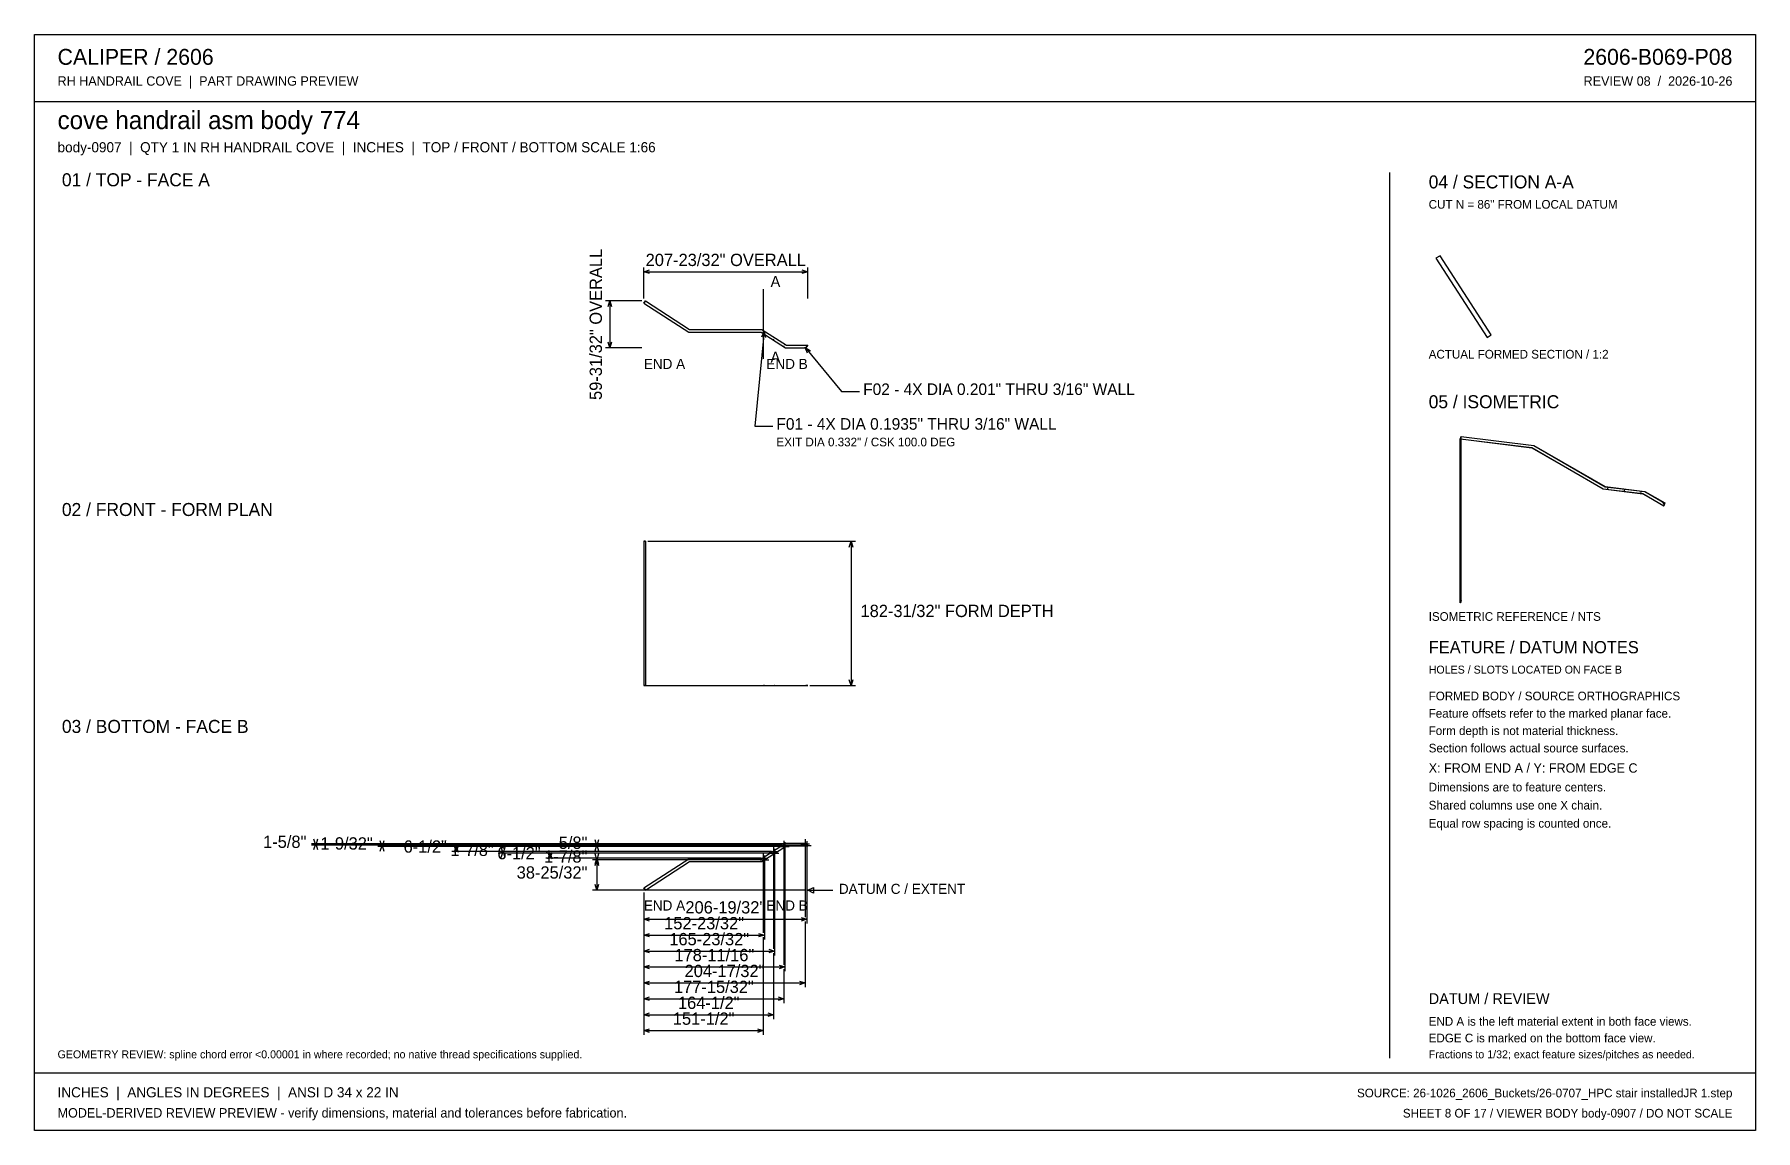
# Model space of a CAD drawing. Header units: inches. Extents: x 31 to 2213, y 31 to 1421.
import ezdxf
from ezdxf.enums import TextEntityAlignment as Align

# ---------------------------------------------------------------- set-up
doc = ezdxf.new("R2010")
doc.units = ezdxf.units.IN
doc.header["$MEASUREMENT"] = 0

msp = doc.modelspace()

# ---------------------------------------------------------------- texts
at = {"layer": 'ANNOTATION'}
for s, height, p in [('CALIPER / 2606', 20.167, (60.5, 1382.3)), ('RH HANDRAIL COVE  |  PART DRAWING PREVIEW', 11.917, (60.5, 1355.8)), ('cove handrail asm body 774', 22.917, (60.5, 1300.8)), ('body-0907  |  QTY 1 IN RH HANDRAIL COVE  |  INCHES  |  TOP / FRONT / BOTTOM SCALE 1:66', 12.833, (60.5, 1271.4)), ('01 / TOP - FACE A', 16.5, (66, 1228.3)), ('04 / SECTION A-A', 16.5, (1798.5, 1225.6)), ('CUT N = 86" FROM LOCAL DATUM', 11, (1798.5, 1199.9)), ('A', 13.8, (964.3, 1100.7)), ('END A', 12.83, (803.6, 996.7)), ('A', 13.8, (964.3, 1004.9)), ('ACTUAL FORMED SECTION / 1:2', 11, (1798.5, 1009.9)), ('F02 - 4X DIA 0.201" THRU 3/16" WALL', 14.667, (1081.7, 963.7)), ('05 / ISOMETRIC', 16.5, (1798.5, 946.9)), ('F01 - 4X DIA 0.1935" THRU 3/16" WALL', 14.667, (971.7, 919.7)), ('EXIT DIA 0.332" / CSK 100.0 DEG', 11, (971.7, 898.6)), ('02 / FRONT - FORM PLAN', 16.5, (66, 810.3)), ('182-31/32" FORM DEPTH', 15.583, (1078.3, 682.2)), ('ISOMETRIC REFERENCE / NTS', 11, (1798.5, 677.4)), ('FEATURE / DATUM NOTES', 15.583, (1798.5, 636.2)), ('HOLES / SLOTS LOCATED ON FACE B', 10.083, (1798.5, 610.5)), ('FORMED BODY / SOURCE ORTHOGRAPHICS', 11, (1798.5, 576.6)), ('03 / BOTTOM - FACE B', 16.5, (66, 535.3)), ('Feature offsets refer to the marked planar face.', 11, (1798.5, 554.6)), ('Form depth is not material thickness.', 11, (1798.5, 532.6)), ('Section follows actual source surfaces.', 11, (1798.5, 510.6)), ('X: FROM END A / Y: FROM EDGE C', 11.917, (1798.5, 484.9)), ('Dimensions are to feature centers.', 11, (1798.5, 461.1)), ('Shared columns use one X chain.', 11, (1798.5, 438.2)), ('Equal row spacing is counted once.', 11, (1798.5, 415.2)), ('DATUM C / EXTENT', 12.833, (1050.8, 331.2)), ('END A', 12.83, (803.6, 310.1)), ('DATUM / REVIEW', 13.75, (1798.5, 191.6)), ('END A is the left material extent in both face views.', 11, (1798.5, 164.1)), ('EDGE C is marked on the bottom face view.', 11, (1798.5, 143)), ('GEOMETRY REVIEW: spline chord error <0.00001 in where recorded; no native thread specifications supplied.', 10.0833, (60.5, 122.8)), ('Fractions to 1/32; exact feature sizes/pitches as needed.', 10.083, (1798.5, 122.8)), ('INCHES  |  ANGLES IN DEGREES  |  ANSI D 34 x 22 IN', 12.833, (60.5, 73.3)), ('MODEL-DERIVED REVIEW PREVIEW - verify dimensions, material and tolerances before fabrication.', 11.917, (60.5, 47.7))]:
    msp.add_text(s, height=height, dxfattribs=at).set_placement(p)
for s, height, p in [('2606-B069-P08', 20.167, (2183.5, 1382.3)), ('REVIEW 08  /  2026-10-26', 11.917, (2183.5, 1355.8)), ('END B', 12.83, (1011.4, 996.7)), ('1-5/8"', 15.58, (375.9, 389.5)), ('1-9/32"', 15.58, (460, 387.4)), ('6-1/2"', 15.58, (554, 383.5)), ('1-7/8"', 15.58, (613.4, 379.3)), ('5/8"', 15.58, (732.1, 388.3)), ('6-1/2"', 15.58, (672.8, 375.1)), ('1-7/8"', 15.58, (732.1, 370.9)), ('38-25/32"', 15.58, (732.1, 350.6)), ('END B', 12.83, (1011.4, 310.1)), ('SOURCE: 26-1026_2606_Buckets/26-0707_HPC stair installedJR 1.step', 11, (2183.5, 73.3)), ('SHEET 8 OF 17 / VIEWER BODY body-0907 / DO NOT SCALE', 11, (2183.5, 47.7))]:
    msp.add_text(s, height=height, dxfattribs=at).set_placement(p, align=Align.RIGHT)
msp.add_text('59-31/32" OVERALL', height=15.583, rotation=90, dxfattribs=at).set_placement((750.5, 1053.2), align=Align.CENTER)
for s, height, p in [('207-23/32" OVERALL', 15.583, (907.5, 1127.2)), ('206-19/32"', 15.58, (906.9, 306.4)), ('152-23/32"', 15.58, (880, 286.3)), ('165-23/32"', 15.58, (886.5, 266.1)), ('178-11/16"', 15.58, (893, 245.9)), ('204-17/32"', 15.58, (905.9, 225.8)), ('177-15/32"', 15.58, (892.4, 205.6)), ('164-1/2"', 15.58, (885.9, 185.4)), ('151-1/2"', 15.58, (879.4, 165.3))]:
    msp.add_text(s, height=height, dxfattribs=at).set_placement(p, align=Align.CENTER)

# ---------------------------------------------------------------- linework, layer by layer
at = {"layer": 'ANNOTATION'}
for p, q in [((803.6, 1086), (803.6, 1125.4)), ((803.6, 1119.9), (811, 1122.2)), ((803.6, 1119.9), (1011.4, 1119.9)), ((811, 1117.6), (803.6, 1119.9)), ((1004, 1122.2), (1011.4, 1119.9)), ((1011.4, 1119.9), (1004, 1117.6)), ((1011.4, 1086), (1011.4, 1125.4)), ((955.1, 1097.9), (955.1, 1009.5)), ((800.9, 1083.2), (755.1, 1083.2)), ((758.3, 1075.9), (760.6, 1083.2)), ((760.6, 1083.2), (760.6, 1023.3)), ((760.6, 1083.2), (762.8, 1075.9)), ((760.6, 1023.3), (758.3, 1030.6)), ((762.8, 1030.6), (760.6, 1023.3)), ((956.3, 1044.4), (944.2, 924.3)), ((953.3, 1037.3), (956.3, 1044.4)), ((956.3, 1044.4), (957.9, 1036.8)), ((800.9, 1023.3), (755.1, 1023.3)), ((1008.2, 1024.1), (1054.2, 968.3)), ((1011.1, 1016.9), (1008.2, 1024.1)), ((1008.2, 1024.1), (1014.7, 1019.9)), ((1054.2, 968.3), (1077.1, 968.3)), ((944.2, 924.3), (967.1, 924.3)), ((808.5, 778.2), (1071.9, 778.2)), ((1064.1, 770.9), (1066.4, 778.2)), ((1066.4, 778.2), (1066.4, 595.3)), ((1066.4, 778.2), (1068.7, 770.9)), ((1014.1, 595.3), (1071.9, 595.3)), ((1066.4, 595.3), (1064.1, 602.6)), ((1068.7, 602.6), (1066.4, 595.3)), ((1005.4, 394.9), (382.3, 394.9)), ((978.4, 393.2), (382.3, 393.2)), ((387.8, 393.2), (385.5, 400.6)), ((385.5, 387.5), (387.8, 394.9)), ((390.1, 400.6), (387.8, 393.2)), ((387.8, 394.9), (387.8, 393.2)), ((387.8, 394.9), (390.1, 387.5)), ((471.9, 391.3), (469.6, 398.7)), ((474.2, 398.7), (471.9, 391.3)), ((978.4, 393.2), (738.6, 393.2)), ((744.1, 392.6), (741.8, 399.9)), ((741.8, 385.9), (744.1, 393.2)), ((746.3, 399.9), (744.1, 392.6)), ((744.1, 393.2), (744.1, 392.6)), ((744.1, 393.2), (746.3, 385.9)), ((975.6, 393.2), (986.6, 393.2)), ((981.1, 398.7), (981.1, 387.7)), ((982.3, 396.8), (982.3, 385.8)), ((1002.7, 394.9), (1013.7, 394.9)), ((1008.2, 400.4), (1008.2, 389.4)), ((1010.2, 398.1), (1010.2, 387.1)), ((1007.5, 392.6), (466.4, 392.6)), ((979.6, 391.3), (466.4, 391.3)), ((469.6, 385.3), (471.9, 392.6)), ((471.9, 392.6), (471.9, 391.3)), ((471.9, 392.6), (474.2, 385.3)), ((979.6, 391.3), (560.4, 391.3)), ((965.4, 384.8), (560.4, 384.8)), ((565.9, 384.8), (563.6, 392.2)), ((563.6, 384), (565.9, 391.3)), ((568.2, 392.2), (565.9, 384.8)), ((565.9, 391.3), (565.9, 384.8)), ((565.9, 391.3), (568.2, 384)), ((965.4, 384.8), (619.8, 384.8)), ((966.6, 382.9), (619.8, 382.9)), ((625.3, 382.9), (623, 390.3)), ((623, 377.5), (625.3, 384.8)), ((627.6, 390.3), (625.3, 382.9)), ((625.3, 384.8), (625.3, 382.9)), ((625.3, 384.8), (627.6, 377.5)), ((966.6, 382.9), (679.2, 382.9)), ((952.4, 376.4), (679.2, 376.4)), ((684.7, 376.4), (682.4, 383.8)), ((682.4, 375.6), (684.7, 382.9)), ((687, 383.8), (684.7, 376.4)), ((684.7, 382.9), (684.7, 376.4)), ((684.7, 382.9), (687, 375.6)), ((1007.5, 392.6), (738.6, 392.6)), ((952.4, 376.4), (738.6, 376.4)), ((953.6, 374.5), (738.6, 374.5)), ((953.6, 374.5), (738.6, 374.5)), ((744.1, 374.5), (741.8, 381.9)), ((741.8, 369.1), (744.1, 376.4)), ((741.8, 367.2), (744.1, 374.5)), ((746.3, 381.9), (744.1, 374.5)), ((744.1, 376.4), (744.1, 374.5)), ((744.1, 376.4), (746.3, 369.1)), ((744.1, 374.5), (744.1, 335.8)), ((744.1, 374.5), (746.3, 367.2)), ((949.6, 376.4), (960.6, 376.4)), ((950.9, 374.5), (961.9, 374.5)), ((955.1, 381.9), (955.1, 370.9)), ((955.1, 373.7), (955.1, 281.7)), ((956.4, 380), (956.4, 369)), ((956.4, 371.8), (956.4, 273.4)), ((962.6, 384.8), (973.6, 384.8)), ((963.8, 382.9), (974.8, 382.9)), ((968.1, 390.3), (968.1, 379.3)), ((968.1, 382.1), (968.1, 261.5)), ((969.3, 388.4), (969.3, 377.4)), ((969.3, 380.2), (969.3, 253.3)), ((976.8, 391.3), (987.8, 391.3)), ((981.1, 390.5), (981.1, 241.3)), ((982.3, 388.6), (982.3, 233.1)), ((1004.7, 392.6), (1015.7, 392.6)), ((1008.2, 392.1), (1008.2, 301.8)), ((1010.2, 389.9), (1010.2, 293.6)), ((1008.6, 335.8), (738.6, 335.8)), ((744.1, 335.8), (741.8, 343.1)), ((746.3, 343.1), (744.1, 335.8)), ((803.6, 333), (803.6, 293.6)), ((803.6, 333), (803.6, 273.4)), ((803.6, 333), (803.6, 253.3)), ((803.6, 333), (803.6, 233.1)), ((803.6, 333), (803.6, 212.9)), ((803.6, 333), (803.6, 192.8)), ((803.6, 333), (803.6, 172.6)), ((803.6, 333), (803.6, 152.4)), ((1011.4, 335.8), (1018.7, 339.4)), ((1011.4, 335.8), (1043.4, 335.8)), ((1018.7, 332.1), (1011.4, 335.8)), ((1018.7, 339.4), (1018.7, 332.1)), ((803.6, 299.1), (811, 301.4)), ((803.6, 299.1), (1010.2, 299.1)), ((811, 296.8), (803.6, 299.1)), ((1002.9, 301.4), (1010.2, 299.1)), ((1010.2, 299.1), (1002.9, 296.8)), ((1008.2, 296.3), (1008.2, 212.9)), ((803.6, 278.9), (811, 281.2)), ((803.6, 278.9), (956.4, 278.9)), ((811, 276.6), (803.6, 278.9)), ((949, 281.2), (956.4, 278.9)), ((956.4, 278.9), (949, 276.6)), ((955.1, 276.2), (955.1, 152.4)), ((803.6, 258.8), (811, 261.1)), ((803.6, 258.8), (969.3, 258.8)), ((811, 256.5), (803.6, 258.8)), ((803.6, 238.6), (811, 240.9)), ((962, 261.1), (969.3, 258.8)), ((969.3, 258.8), (962, 256.5)), ((968.1, 256), (968.1, 172.6)), ((975, 240.9), (982.3, 238.6)), ((803.6, 238.6), (982.3, 238.6)), ((811, 236.3), (803.6, 238.6)), ((803.6, 218.4), (811, 220.7)), ((803.6, 218.4), (1008.2, 218.4)), ((811, 216.1), (803.6, 218.4)), ((982.3, 238.6), (975, 236.3)), ((981.1, 235.8), (981.1, 192.8)), ((1000.8, 220.7), (1008.2, 218.4)), ((1008.2, 218.4), (1000.8, 216.1)), ((803.6, 198.3), (811, 200.6)), ((803.6, 198.3), (981.1, 198.3)), ((811, 196), (803.6, 198.3)), ((973.8, 200.6), (981.1, 198.3)), ((981.1, 198.3), (973.8, 196)), ((803.6, 178.1), (811, 180.4)), ((803.6, 178.1), (968.1, 178.1)), ((811, 175.8), (803.6, 178.1)), ((960.8, 180.4), (968.1, 178.1)), ((968.1, 178.1), (960.8, 175.8)), ((803.6, 157.9), (811, 160.2)), ((803.6, 157.9), (955.1, 157.9)), ((811, 155.6), (803.6, 157.9)), ((947.8, 160.2), (955.1, 157.9)), ((955.1, 157.9), (947.8, 155.6))]:
    msp.add_line(p, q, dxfattribs=at)
at = {"layer": 'OUTLINE'}
for p, q in [((31.2, 1420.8), (2212.8, 1420.8)), ((31.2, 31.2), (31.2, 1420.8)), ((2212.8, 1420.8), (2212.8, 31.2)), ((31.2, 1335.6), (2212.8, 1335.6)), ((1749, 1245.8), (1749, 122.8)), ((1812.9, 1140.3), (1807.7, 1137)), ((1807.7, 1137), (1872.6, 1036.5)), ((1877.8, 1039.9), (1812.9, 1140.3)), ((805.6, 1083.2), (803.6, 1080.2)), ((803.6, 1080.2), (805.6, 1083.2)), ((803.6, 1080.2), (803.8, 1080.1)), ((803.6, 1080.2), (860.7, 1043.3)), ((805.8, 1083.1), (803.8, 1080.1)), ((803.8, 1080.1), (805.8, 1083.1)), ((803.8, 1080.1), (860.7, 1043.3)), ((805.8, 1083.1), (805.6, 1083.2)), ((805.6, 1083.2), (861.7, 1046.9)), ((805.8, 1083.1), (861.7, 1046.9)), ((860.7, 1043.3), (952.4, 1043.3)), ((860.7, 1043.3), (952.4, 1043.3)), ((861.7, 1046.9), (953.4, 1046.9)), ((861.7, 1046.9), (953.4, 1046.9)), ((952.4, 1043.3), (983.4, 1023.3)), ((952.4, 1043.3), (983.4, 1023.3)), ((953.4, 1046.9), (984.4, 1026.9)), ((953.4, 1046.9), (984.4, 1026.9)), ((956.2, 1044.5), (956.2, 1044.6)), ((956.2, 1044.6), (956.2, 1044.6)), ((956.2, 1044.6), (956.2, 1044.6)), ((956.2, 1044.6), (956.2, 1044.6)), ((956.2, 1044.6), (956.2, 1044.6)), ((956.2, 1044.6), (956.2, 1044.6)), ((956.2, 1044.6), (956.3, 1044.6)), ((956.3, 1044.5), (956.2, 1044.5)), ((956.2, 1044.4), (956.2, 1044.5)), ((956.2, 1044.5), (956.2, 1044.5)), ((956.2, 1044.5), (956.2, 1044.5)), ((956.2, 1044.5), (956.2, 1044.5)), ((956.2, 1044.5), (956.2, 1044.5)), ((956.2, 1044.5), (956.2, 1044.5)), ((956.2, 1044.5), (956.2, 1044.5)), ((956.2, 1044.5), (956.2, 1044.5)), ((956.2, 1044.5), (956.2, 1044.5)), ((956.2, 1044.5), (956.2, 1044.5)), ((956.2, 1044.5), (956.2, 1044.5)), ((956.2, 1044.5), (956.2, 1044.5)), ((956.2, 1044.5), (956.2, 1044.5)), ((956.2, 1044.3), (956.2, 1044.4)), ((956.2, 1044.4), (956.2, 1044.4)), ((956.2, 1044.4), (956.2, 1044.4)), ((956.2, 1044.4), (956.2, 1044.4)), ((956.2, 1044.4), (956.2, 1044.4)), ((956.2, 1044.4), (956.2, 1044.4)), ((956.2, 1044.4), (956.2, 1044.4)), ((956.2, 1044.4), (956.2, 1044.4)), ((956.2, 1044.4), (956.2, 1044.4)), ((956.2, 1044.4), (956.2, 1044.4)), ((956.2, 1044.4), (956.2, 1044.4)), ((956.2, 1044.4), (956.2, 1044.4)), ((956.2, 1044.4), (956.2, 1044.4)), ((956.3, 1044.3), (956.2, 1044.3)), ((956.2, 1044.3), (956.2, 1044.3)), ((956.2, 1044.3), (956.2, 1044.3)), ((956.2, 1044.3), (956.2, 1044.3)), ((956.3, 1044.6), (956.3, 1044.6)), ((956.3, 1044.6), (956.3, 1044.6)), ((956.3, 1044.6), (956.3, 1044.6)), ((956.3, 1044.6), (956.3, 1044.6)), ((956.3, 1044.6), (956.3, 1044.6)), ((956.3, 1044.6), (956.3, 1044.6)), ((956.3, 1044.6), (956.3, 1044.6)), ((956.3, 1044.6), (956.3, 1044.6)), ((956.3, 1044.6), (956.3, 1044.6)), ((956.3, 1044.6), (956.3, 1044.6)), ((956.3, 1044.6), (956.3, 1044.6)), ((956.3, 1044.6), (956.3, 1044.6)), ((956.3, 1044.6), (956.4, 1044.6)), ((956.4, 1044.3), (956.3, 1044.3)), ((956.3, 1044.3), (956.3, 1044.3)), ((956.3, 1044.3), (956.3, 1044.3)), ((956.3, 1044.3), (956.3, 1044.3)), ((956.3, 1044.3), (956.3, 1044.3)), ((956.3, 1044.3), (956.3, 1044.3)), ((956.3, 1044.3), (956.3, 1044.3)), ((956.3, 1044.3), (956.3, 1044.3)), ((956.3, 1044.3), (956.3, 1044.3)), ((956.3, 1044.3), (956.3, 1044.3)), ((956.3, 1044.3), (956.3, 1044.3)), ((956.3, 1044.3), (956.3, 1044.3)), ((956.3, 1044.3), (956.3, 1044.3)), ((956.4, 1044.6), (956.4, 1044.6)), ((956.4, 1044.6), (956.4, 1044.6)), ((956.4, 1044.6), (956.4, 1044.6)), ((956.4, 1044.6), (956.4, 1044.6)), ((956.4, 1044.6), (956.4, 1044.6)), ((956.4, 1044.6), (956.4, 1044.6)), ((956.4, 1044.6), (956.4, 1044.6)), ((956.4, 1044.6), (956.4, 1044.6)), ((956.4, 1044.6), (956.4, 1044.6)), ((956.4, 1044.6), (956.4, 1044.6)), ((956.4, 1044.6), (956.4, 1044.6)), ((956.4, 1044.6), (956.4, 1044.6)), ((956.4, 1044.6), (956.5, 1044.6)), ((956.4, 1044.4), (956.5, 1044.4)), ((956.4, 1044.3), (956.4, 1044.3)), ((956.4, 1044.3), (956.4, 1044.3)), ((956.4, 1044.3), (956.4, 1044.3)), ((956.4, 1044.3), (956.4, 1044.3)), ((956.4, 1044.3), (956.4, 1044.3)), ((956.4, 1044.3), (956.4, 1044.3)), ((956.4, 1044.3), (956.4, 1044.3)), ((956.4, 1044.3), (956.4, 1044.3)), ((956.4, 1044.3), (956.4, 1044.3)), ((956.4, 1044.3), (956.4, 1044.3)), ((956.4, 1044.3), (956.4, 1044.3)), ((956.4, 1044.3), (956.4, 1044.3)), ((956.4, 1044.3), (956.4, 1044.3)), ((956.5, 1044.6), (956.5, 1044.6)), ((956.5, 1044.6), (956.5, 1044.6)), ((956.5, 1044.6), (956.5, 1044.6)), ((956.5, 1044.6), (956.5, 1044.6)), ((956.5, 1044.6), (956.5, 1044.6)), ((956.5, 1044.6), (956.5, 1044.6)), ((956.5, 1044.6), (956.5, 1044.5)), ((956.5, 1044.5), (956.5, 1044.5)), ((956.5, 1044.5), (956.5, 1044.5)), ((956.5, 1044.5), (956.5, 1044.5)), ((956.5, 1044.5), (956.5, 1044.5)), ((956.5, 1044.5), (956.5, 1044.5)), ((956.5, 1044.5), (956.5, 1044.5)), ((956.5, 1044.5), (956.5, 1044.5)), ((956.5, 1044.5), (956.5, 1044.5)), ((956.5, 1044.5), (956.5, 1044.5)), ((956.5, 1044.5), (956.5, 1044.5)), ((956.5, 1044.5), (956.5, 1044.5)), ((956.5, 1044.5), (956.5, 1044.5)), ((956.5, 1044.5), (956.5, 1044.4)), ((956.5, 1044.4), (956.5, 1044.4)), ((956.5, 1044.4), (956.5, 1044.4)), ((956.5, 1044.4), (956.5, 1044.3)), ((956.5, 1044.4), (956.5, 1044.4)), ((956.5, 1044.4), (956.5, 1044.4)), ((956.5, 1044.4), (956.5, 1044.4)), ((956.5, 1044.4), (956.5, 1044.4)), ((956.5, 1044.4), (956.5, 1044.4)), ((956.5, 1044.4), (956.5, 1044.4)), ((956.5, 1044.4), (956.5, 1044.4)), ((956.5, 1044.4), (956.5, 1044.4)), ((956.5, 1044.4), (956.5, 1044.4)), ((956.5, 1044.4), (956.5, 1044.4)), ((956.5, 1044.4), (956.5, 1044.4)), ((956.5, 1044.3), (956.5, 1044.3)), ((956.5, 1044.3), (956.5, 1044.3)), ((956.5, 1044.3), (956.5, 1044.3)), ((956.5, 1044.3), (956.5, 1044.3)), ((956.5, 1044.3), (956.4, 1044.3)), ((969.2, 1036.1), (969.2, 1036.2)), ((969.2, 1036.2), (969.2, 1036.2)), ((969.2, 1036.2), (969.2, 1036.2)), ((969.2, 1036.2), (969.2, 1036.2)), ((969.2, 1036.2), (969.2, 1036.2)), ((969.2, 1036.2), (969.2, 1036.2)), ((969.2, 1036.2), (969.2, 1036.2)), ((969.2, 1036.2), (969.2, 1036.2)), ((969.2, 1036), (969.2, 1036.1)), ((969.2, 1036.1), (969.2, 1036.1)), ((969.2, 1036.1), (969.2, 1036.1)), ((969.2, 1036.1), (969.2, 1036.1)), ((969.2, 1036.1), (969.2, 1036.1)), ((969.2, 1036.1), (969.2, 1036.1)), ((969.2, 1036.1), (969.2, 1036.1)), ((969.2, 1036.1), (969.2, 1036.1)), ((969.2, 1036.1), (969.2, 1036.1)), ((969.2, 1036.1), (969.2, 1036.1)), ((969.2, 1036.1), (969.2, 1036.1)), ((969.2, 1036.1), (969.2, 1036.1)), ((969.2, 1036.1), (969.2, 1036.1)), ((969.3, 1036.1), (969.2, 1036.1)), ((969.2, 1035.9), (969.2, 1036)), ((969.2, 1036), (969.2, 1036)), ((969.2, 1036), (969.2, 1036)), ((969.2, 1036), (969.2, 1036)), ((969.2, 1036), (969.2, 1036)), ((969.2, 1036), (969.2, 1036)), ((969.2, 1036), (969.2, 1036)), ((969.2, 1036), (969.2, 1036)), ((969.2, 1036), (969.2, 1036)), ((969.2, 1036), (969.2, 1036)), ((969.2, 1036), (969.2, 1036)), ((969.2, 1036), (969.2, 1036)), ((969.2, 1036), (969.2, 1036)), ((969.3, 1035.9), (969.2, 1035.9)), ((969.2, 1035.9), (969.2, 1035.9)), ((969.2, 1035.9), (969.2, 1035.9)), ((969.2, 1035.9), (969.2, 1035.9)), ((969.2, 1035.9), (969.2, 1035.9)), ((969.2, 1035.9), (969.2, 1035.9)), ((969.2, 1036.2), (969.3, 1036.2)), ((969.3, 1036.2), (969.3, 1036.2)), ((969.3, 1036.2), (969.3, 1036.2)), ((969.3, 1036.2), (969.3, 1036.2)), ((969.3, 1036.2), (969.3, 1036.2)), ((969.3, 1036.2), (969.3, 1036.2)), ((969.3, 1036.2), (969.3, 1036.2)), ((969.3, 1036.2), (969.3, 1036.2)), ((969.3, 1036.2), (969.3, 1036.2)), ((969.3, 1036.2), (969.3, 1036.2)), ((969.3, 1036.2), (969.3, 1036.2)), ((969.3, 1036.2), (969.3, 1036.2)), ((969.3, 1036.2), (969.4, 1036.2)), ((969.4, 1035.9), (969.3, 1035.9)), ((969.3, 1035.9), (969.3, 1035.9)), ((969.3, 1035.9), (969.3, 1035.9)), ((969.3, 1035.9), (969.3, 1035.9)), ((969.3, 1035.9), (969.3, 1035.9)), ((969.3, 1035.9), (969.3, 1035.9)), ((969.3, 1035.9), (969.3, 1035.9)), ((969.3, 1035.9), (969.3, 1035.9)), ((969.3, 1035.9), (969.3, 1035.9)), ((969.3, 1035.9), (969.3, 1035.9)), ((969.3, 1035.9), (969.3, 1035.9)), ((969.3, 1035.9), (969.3, 1035.9)), ((969.3, 1035.9), (969.3, 1035.9)), ((969.4, 1036.2), (969.4, 1036.2)), ((969.4, 1036.2), (969.4, 1036.2)), ((969.4, 1036.2), (969.4, 1036.2)), ((969.4, 1036.2), (969.4, 1036.2)), ((969.4, 1036.2), (969.4, 1036.2)), ((969.4, 1036.2), (969.4, 1036.2)), ((969.4, 1036.2), (969.4, 1036.2)), ((969.4, 1036.2), (969.4, 1036.2)), ((969.4, 1036.2), (969.4, 1036.2)), ((969.4, 1036.2), (969.4, 1036.2)), ((969.4, 1036.2), (969.4, 1036.2)), ((969.4, 1036.2), (969.4, 1036.2)), ((969.4, 1036.2), (969.4, 1036.2)), ((969.4, 1036.2), (969.5, 1036.2)), ((969.4, 1036), (969.5, 1036)), ((969.5, 1035.9), (969.4, 1035.9)), ((969.4, 1035.9), (969.4, 1035.9)), ((969.4, 1035.9), (969.4, 1035.9)), ((969.4, 1035.9), (969.4, 1035.9)), ((969.4, 1035.9), (969.4, 1035.9)), ((969.4, 1035.9), (969.4, 1035.9)), ((969.4, 1035.9), (969.4, 1035.9)), ((969.4, 1035.9), (969.4, 1035.9)), ((969.4, 1035.9), (969.4, 1035.9)), ((969.4, 1035.9), (969.4, 1035.9)), ((969.4, 1035.9), (969.4, 1035.9)), ((969.4, 1035.9), (969.4, 1035.9)), ((969.4, 1035.9), (969.4, 1035.9)), ((969.5, 1036.2), (969.5, 1036.2)), ((969.5, 1036.2), (969.5, 1036.2)), ((969.5, 1036.2), (969.5, 1036.2)), ((969.5, 1036.2), (969.5, 1036.2)), ((969.5, 1036.2), (969.5, 1036.1)), ((969.5, 1036.1), (969.5, 1036.1)), ((969.5, 1036.1), (969.5, 1036.1)), ((969.5, 1036.1), (969.5, 1036.1)), ((969.5, 1036.1), (969.5, 1036.1)), ((969.5, 1036.1), (969.5, 1036.1)), ((969.5, 1036.1), (969.5, 1036.1)), ((969.5, 1036.1), (969.5, 1036.1)), ((969.5, 1036.1), (969.5, 1036.1)), ((969.5, 1036.1), (969.5, 1036.1)), ((969.5, 1036.1), (969.5, 1036.1)), ((969.5, 1036.1), (969.5, 1036.1)), ((969.5, 1036.1), (969.5, 1036.1)), ((969.5, 1036.1), (969.5, 1036)), ((969.5, 1036), (969.5, 1036)), ((969.5, 1036), (969.5, 1036)), ((969.5, 1036), (969.5, 1035.9)), ((969.5, 1036), (969.5, 1036)), ((969.5, 1036), (969.5, 1036)), ((969.5, 1036), (969.5, 1036)), ((969.5, 1036), (969.5, 1036)), ((969.5, 1036), (969.5, 1036)), ((969.5, 1036), (969.5, 1036)), ((969.5, 1036), (969.5, 1036)), ((969.5, 1036), (969.5, 1036)), ((969.5, 1036), (969.5, 1036)), ((969.5, 1036), (969.5, 1036)), ((969.5, 1036), (969.5, 1036)), ((969.5, 1035.9), (969.5, 1035.9)), ((969.5, 1035.9), (969.5, 1035.9)), ((969.5, 1035.9), (969.5, 1035.9)), ((982.2, 1027.7), (982.2, 1027.8)), ((982.2, 1027.8), (982.2, 1027.8)), ((982.2, 1027.8), (982.2, 1027.8)), ((982.2, 1027.8), (982.2, 1027.8)), ((982.2, 1027.8), (982.2, 1027.8)), ((982.2, 1027.8), (982.2, 1027.8)), ((982.2, 1027.8), (982.2, 1027.8)), ((982.2, 1027.8), (982.2, 1027.8)), ((982.2, 1027.8), (982.2, 1027.8)), ((982.2, 1027.8), (982.3, 1027.8)), ((982.3, 1027.7), (982.2, 1027.7)), ((982.2, 1027.6), (982.2, 1027.7)), ((982.2, 1027.7), (982.2, 1027.7)), ((982.2, 1027.7), (982.2, 1027.7)), ((982.2, 1027.7), (982.2, 1027.7)), ((982.2, 1027.7), (982.2, 1027.7)), ((982.2, 1027.7), (982.2, 1027.7)), ((982.2, 1027.7), (982.2, 1027.7)), ((982.2, 1027.7), (982.2, 1027.7)), ((982.2, 1027.7), (982.2, 1027.7)), ((982.2, 1027.7), (982.2, 1027.7)), ((982.2, 1027.7), (982.2, 1027.7)), ((982.2, 1027.7), (982.2, 1027.7)), ((982.2, 1027.7), (982.2, 1027.7)), ((982.2, 1027.5), (982.2, 1027.6)), ((982.2, 1027.6), (982.2, 1027.6)), ((982.2, 1027.6), (982.2, 1027.6)), ((982.2, 1027.6), (982.2, 1027.6)), ((982.2, 1027.6), (982.2, 1027.6)), ((982.2, 1027.6), (982.2, 1027.6)), ((982.2, 1027.6), (982.2, 1027.6)), ((982.2, 1027.6), (982.2, 1027.6)), ((982.2, 1027.6), (982.2, 1027.6)), ((982.2, 1027.6), (982.2, 1027.6)), ((982.2, 1027.6), (982.2, 1027.6)), ((982.2, 1027.6), (982.2, 1027.6)), ((982.2, 1027.6), (982.2, 1027.6)), ((982.3, 1027.5), (982.2, 1027.5)), ((982.2, 1027.5), (982.2, 1027.5)), ((982.2, 1027.5), (982.2, 1027.5)), ((982.2, 1027.5), (982.2, 1027.5)), ((982.2, 1027.5), (982.2, 1027.5)), ((982.2, 1027.5), (982.2, 1027.5)), ((982.2, 1027.5), (982.2, 1027.5)), ((982.3, 1027.8), (982.3, 1027.8)), ((982.3, 1027.8), (982.3, 1027.8)), ((982.3, 1027.8), (982.3, 1027.8)), ((982.3, 1027.8), (982.3, 1027.8)), ((982.3, 1027.8), (982.3, 1027.8)), ((982.3, 1027.8), (982.3, 1027.8)), ((982.3, 1027.8), (982.3, 1027.8)), ((982.3, 1027.8), (982.3, 1027.8)), ((982.3, 1027.8), (982.3, 1027.8)), ((982.3, 1027.8), (982.3, 1027.8)), ((982.3, 1027.8), (982.3, 1027.8)), ((982.3, 1027.8), (982.3, 1027.8)), ((982.3, 1027.8), (982.4, 1027.8)), ((982.4, 1027.5), (982.3, 1027.5)), ((982.3, 1027.5), (982.3, 1027.5)), ((982.3, 1027.5), (982.3, 1027.5)), ((982.3, 1027.5), (982.3, 1027.5)), ((982.3, 1027.5), (982.3, 1027.5)), ((982.3, 1027.5), (982.3, 1027.5)), ((982.3, 1027.5), (982.3, 1027.5)), ((982.3, 1027.5), (982.3, 1027.5)), ((982.3, 1027.5), (982.3, 1027.5)), ((982.3, 1027.5), (982.3, 1027.5)), ((982.3, 1027.5), (982.3, 1027.5)), ((982.3, 1027.5), (982.3, 1027.5)), ((982.3, 1027.5), (982.3, 1027.5)), ((982.4, 1027.8), (982.4, 1027.8)), ((982.4, 1027.8), (982.4, 1027.8)), ((982.4, 1027.8), (982.4, 1027.8)), ((982.4, 1027.8), (982.4, 1027.8)), ((982.4, 1027.8), (982.4, 1027.8)), ((982.4, 1027.8), (982.4, 1027.8)), ((982.4, 1027.8), (982.4, 1027.8)), ((982.4, 1027.8), (982.4, 1027.8)), ((982.4, 1027.8), (982.4, 1027.8)), ((982.4, 1027.8), (982.4, 1027.8)), ((982.4, 1027.8), (982.4, 1027.8)), ((982.4, 1027.8), (982.4, 1027.8)), ((982.4, 1027.8), (982.5, 1027.8)), ((982.4, 1027.6), (982.5, 1027.6)), ((982.5, 1027.5), (982.4, 1027.5)), ((982.4, 1027.5), (982.4, 1027.5)), ((982.4, 1027.5), (982.4, 1027.5)), ((982.4, 1027.5), (982.4, 1027.5)), ((982.4, 1027.5), (982.4, 1027.5)), ((982.4, 1027.5), (982.4, 1027.5)), ((982.4, 1027.5), (982.4, 1027.5)), ((982.4, 1027.5), (982.4, 1027.5)), ((982.4, 1027.5), (982.4, 1027.5)), ((982.4, 1027.5), (982.4, 1027.5)), ((982.4, 1027.5), (982.4, 1027.5)), ((982.4, 1027.5), (982.4, 1027.5)), ((982.4, 1027.5), (982.4, 1027.5)), ((982.4, 1027.5), (982.4, 1027.5)), ((982.5, 1027.8), (982.5, 1027.8)), ((982.5, 1027.8), (982.5, 1027.8)), ((982.5, 1027.8), (982.5, 1027.8)), ((982.5, 1027.8), (982.5, 1027.7)), ((982.5, 1027.7), (982.5, 1027.7)), ((982.5, 1027.7), (982.5, 1027.7)), ((982.5, 1027.7), (982.5, 1027.7)), ((982.5, 1027.7), (982.5, 1027.7)), ((982.5, 1027.7), (982.5, 1027.7)), ((982.5, 1027.7), (982.5, 1027.7)), ((982.5, 1027.7), (982.5, 1027.7)), ((982.5, 1027.7), (982.5, 1027.7)), ((982.5, 1027.7), (982.5, 1027.7)), ((982.5, 1027.7), (982.5, 1027.7)), ((982.5, 1027.7), (982.5, 1027.7)), ((982.5, 1027.7), (982.5, 1027.7)), ((982.5, 1027.7), (982.5, 1027.6)), ((982.5, 1027.6), (982.5, 1027.6)), ((982.5, 1027.6), (982.5, 1027.6)), ((982.5, 1027.6), (982.5, 1027.6)), ((982.5, 1027.6), (982.5, 1027.6)), ((982.5, 1027.6), (982.5, 1027.6)), ((982.5, 1027.6), (982.5, 1027.6)), ((982.5, 1027.6), (982.5, 1027.6)), ((982.5, 1027.6), (982.5, 1027.6)), ((982.5, 1027.6), (982.5, 1027.6)), ((982.5, 1027.6), (982.5, 1027.6)), ((982.5, 1027.6), (982.5, 1027.6)), ((982.5, 1027.6), (982.5, 1027.6)), ((982.5, 1027.6), (982.5, 1027.6)), ((982.5, 1027.6), (982.5, 1027.5)), ((982.5, 1027.5), (982.5, 1027.5)), ((984.4, 1026.9), (1011.4, 1026.9)), ((984.4, 1026.9), (1011.4, 1026.9)), ((1009, 1023.3), (1011.4, 1026.9)), ((1011.4, 1026.9), (1009, 1023.3)), ((1010.1, 1026.4), (1010.1, 1026.5)), ((1010.1, 1026.5), (1010.1, 1026.5)), ((1010.1, 1026.5), (1010.1, 1026.5)), ((1010.1, 1026.5), (1010.1, 1026.5)), ((1010.1, 1026.4), (1010.1, 1026.5)), ((1010.1, 1026.5), (1010.1, 1026.5)), ((1010.1, 1026.5), (1010.1, 1026.5)), ((1010.1, 1026.5), (1010.1, 1026.5)), ((1010.1, 1026.5), (1010.1, 1026.5)), ((1010.1, 1026.5), (1010.1, 1026.5)), ((1010.1, 1026.5), (1010.1, 1026.5)), ((1010.1, 1026.5), (1010.1, 1026.5)), ((1010.1, 1026.5), (1010.1, 1026.5)), ((1010.1, 1026.5), (1010.1, 1026.5)), ((1010.1, 1026.5), (1010.1, 1026.5)), ((1010.1, 1026.5), (1010.1, 1026.5)), ((1010.1, 1026.5), (1010.2, 1026.5)), ((1010.1, 1026.3), (1010.1, 1026.4)), ((1010.1, 1026.4), (1010.1, 1026.4)), ((1010.1, 1026.4), (1010.1, 1026.4)), ((1010.1, 1026.4), (1010.1, 1026.4)), ((1010.1, 1026.4), (1010.1, 1026.4)), ((1010.1, 1026.4), (1010.1, 1026.4)), ((1010.1, 1026.4), (1010.1, 1026.4)), ((1010.1, 1026.4), (1010.1, 1026.4)), ((1010.1, 1026.4), (1010.1, 1026.4)), ((1010.1, 1026.4), (1010.1, 1026.4)), ((1010.1, 1026.4), (1010.1, 1026.4)), ((1010.1, 1026.4), (1010.1, 1026.4)), ((1010.1, 1026.4), (1010.1, 1026.4)), ((1010.1, 1026.2), (1010.1, 1026.3)), ((1010.1, 1026.3), (1010.1, 1026.3)), ((1010.1, 1026.3), (1010.1, 1026.3)), ((1010.1, 1026.3), (1010.1, 1026.3)), ((1010.1, 1026.3), (1010.1, 1026.3)), ((1010.1, 1026.3), (1010.1, 1026.3)), ((1010.1, 1026.3), (1010.1, 1026.3)), ((1010.1, 1026.3), (1010.1, 1026.3)), ((1010.1, 1026.3), (1010.1, 1026.3)), ((1010.1, 1026.3), (1010.1, 1026.3)), ((1010.1, 1026.3), (1010.1, 1026.3)), ((1010.1, 1026.3), (1010.1, 1026.3)), ((1010.1, 1026.3), (1010.1, 1026.3)), ((1010.1, 1026.3), (1010.1, 1026.3)), ((1010.1, 1026.3), (1010.1, 1026.3)), ((1010.1, 1026.2), (1010.1, 1026.2)), ((1010.1, 1026.2), (1010.1, 1026.2)), ((1010.1, 1026.2), (1010.1, 1026.2)), ((1010.2, 1026.5), (1010.2, 1026.5)), ((1010.2, 1026.5), (1010.2, 1026.5)), ((1010.2, 1026.5), (1010.2, 1026.5)), ((1010.2, 1026.5), (1010.2, 1026.5)), ((1010.2, 1026.5), (1010.2, 1026.5)), ((1010.2, 1026.5), (1010.2, 1026.5)), ((1010.2, 1026.5), (1010.2, 1026.5)), ((1010.2, 1026.5), (1010.2, 1026.5)), ((1010.2, 1026.5), (1010.2, 1026.5)), ((1010.2, 1026.5), (1010.2, 1026.5)), ((1010.2, 1026.5), (1010.2, 1026.5)), ((1010.2, 1026.5), (1010.2, 1026.5)), ((1010.2, 1026.5), (1010.3, 1026.5)), ((1010.3, 1026.2), (1010.2, 1026.2)), ((1010.2, 1026.2), (1010.2, 1026.2)), ((1010.2, 1026.2), (1010.2, 1026.2)), ((1010.2, 1026.2), (1010.2, 1026.2)), ((1010.2, 1026.2), (1010.2, 1026.2)), ((1010.2, 1026.2), (1010.2, 1026.2)), ((1010.2, 1026.2), (1010.2, 1026.2)), ((1010.2, 1026.2), (1010.2, 1026.2)), ((1010.2, 1026.2), (1010.2, 1026.2)), ((1010.2, 1026.2), (1010.2, 1026.2)), ((1010.2, 1026.2), (1010.2, 1026.2)), ((1010.2, 1026.2), (1010.2, 1026.2)), ((1010.2, 1026.2), (1010.1, 1026.2)), ((1010.3, 1026.5), (1010.3, 1026.5)), ((1010.3, 1026.5), (1010.3, 1026.5)), ((1010.3, 1026.5), (1010.3, 1026.5)), ((1010.3, 1026.5), (1010.3, 1026.5)), ((1010.3, 1026.5), (1010.3, 1026.5)), ((1010.3, 1026.5), (1010.3, 1026.5)), ((1010.3, 1026.5), (1010.3, 1026.5)), ((1010.3, 1026.5), (1010.3, 1026.5)), ((1010.3, 1026.5), (1010.3, 1026.5)), ((1010.3, 1026.5), (1010.3, 1026.5)), ((1010.3, 1026.5), (1010.3, 1026.5)), ((1010.3, 1026.5), (1010.3, 1026.5)), ((1010.3, 1026.5), (1010.3, 1026.5)), ((1010.3, 1026.5), (1010.4, 1026.5)), ((1010.4, 1026.3), (1010.3, 1026.3)), ((1010.3, 1026.3), (1010.3, 1026.3)), ((1010.3, 1026.3), (1010.3, 1026.3)), ((1010.3, 1026.3), (1010.3, 1026.3)), ((1010.3, 1026.3), (1010.3, 1026.3)), ((1010.3, 1026.3), (1010.3, 1026.3)), ((1010.3, 1026.3), (1010.3, 1026.2)), ((1010.3, 1026.3), (1010.4, 1026.3)), ((1010.3, 1026.2), (1010.3, 1026.2)), ((1010.3, 1026.2), (1010.3, 1026.2)), ((1010.3, 1026.2), (1010.3, 1026.2)), ((1010.3, 1026.2), (1010.3, 1026.2)), ((1010.3, 1026.2), (1010.3, 1026.2)), ((1010.3, 1026.2), (1010.3, 1026.2)), ((1010.3, 1026.2), (1010.3, 1026.2)), ((1010.3, 1026.2), (1010.3, 1026.2)), ((1010.4, 1026.5), (1010.4, 1026.5)), ((1010.4, 1026.5), (1010.4, 1026.5)), ((1010.4, 1026.5), (1010.4, 1026.5)), ((1010.4, 1026.5), (1010.4, 1026.5)), ((1010.4, 1026.5), (1010.4, 1026.5)), ((1010.4, 1026.5), (1010.4, 1026.4)), ((1010.4, 1026.4), (1010.4, 1026.4)), ((1010.4, 1026.4), (1010.4, 1026.4)), ((1010.4, 1026.4), (1010.4, 1026.4)), ((1010.4, 1026.4), (1010.4, 1026.4)), ((1010.4, 1026.4), (1010.4, 1026.4)), ((1010.4, 1026.4), (1010.4, 1026.4)), ((1010.4, 1026.4), (1010.4, 1026.4)), ((1010.4, 1026.4), (1010.4, 1026.4)), ((1010.4, 1026.4), (1010.4, 1026.4)), ((1010.4, 1026.4), (1010.4, 1026.4)), ((1010.4, 1026.4), (1010.4, 1026.4)), ((1010.4, 1026.4), (1010.4, 1026.3)), ((1010.4, 1026.3), (1010.4, 1026.3)), ((1010.4, 1026.3), (1010.4, 1026.3)), ((1010.4, 1026.3), (1010.4, 1026.3)), ((1010.4, 1026.3), (1010.4, 1026.3)), ((1010.4, 1026.3), (1010.4, 1026.3)), ((1010.4, 1026.3), (1010.4, 1026.3)), ((1010.4, 1026.3), (1010.4, 1026.3)), ((1010.4, 1026.3), (1010.4, 1026.3)), ((1872.6, 1036.5), (1877.8, 1039.9)), ((983.4, 1023.3), (1009, 1023.3)), ((983.4, 1023.3), (1009, 1023.3)), ((1839.5, 911.2), (1838.5, 908.3)), ((1838.5, 908.3), (1929.4, 897.1)), ((1838.5, 700.4), (1838.5, 908.3)), ((1838.7, 908.1), (1839.8, 910.9)), ((1838.7, 908.1), (1929.4, 896.8)), ((1838.7, 700.3), (1838.7, 908.1)), ((1839.5, 703.2), (1839.5, 911.2)), ((1839.5, 911.2), (1931.9, 899.7)), ((1839.8, 910.9), (1931.9, 899.5)), ((1839.8, 703.2), (1839.8, 910.9)), ((1929.4, 897.1), (2019.7, 844.9)), ((1929.4, 897.1), (1929.4, 896.8)), ((1929.4, 896.8), (2019.7, 844.7)), ((1931.9, 899.5), (1931.9, 899.7)), ((1931.9, 899.7), (2022.2, 847.6)), ((1931.9, 899.5), (2022.2, 847.4)), ((2019.7, 844.9), (2069.9, 838.7)), ((2019.7, 844.9), (2019.7, 844.7)), ((2019.7, 844.7), (2069.9, 838.5)), ((2022.2, 847.4), (2022.2, 847.6)), ((2022.2, 847.6), (2072.5, 841.4)), ((2022.2, 847.4), (2072.5, 841.2)), ((2024.9, 844.6), (2024.8, 844.5)), ((2024.9, 844.6), (2024.8, 844.6)), ((2024.8, 844.6), (2024.8, 844.6)), ((2024.8, 844.6), (2024.8, 844.6)), ((2024.8, 844.6), (2024.8, 844.6)), ((2024.8, 844.6), (2024.8, 844.5)), ((2024.8, 844.5), (2024.8, 844.5)), ((2024.8, 844.5), (2024.8, 844.5)), ((2024.8, 844.5), (2024.8, 844.5)), ((2024.8, 844.5), (2024.8, 844.5)), ((2024.8, 844.5), (2024.8, 844.5)), ((2024.8, 844.5), (2024.8, 844.5)), ((2024.8, 844.5), (2024.8, 844.5)), ((2024.8, 844.5), (2024.8, 844.5)), ((2024.8, 844.5), (2024.8, 844.5)), ((2024.8, 844.5), (2024.8, 844.5)), ((2024.8, 844.5), (2024.8, 844.5)), ((2024.8, 844.5), (2024.8, 844.5)), ((2024.8, 844.5), (2024.8, 844.5)), ((2024.8, 844.5), (2024.8, 844.5)), ((2024.8, 844.5), (2024.8, 844.5)), ((2024.8, 844.5), (2024.8, 844.4)), ((2024.8, 844.4), (2024.8, 844.4)), ((2024.8, 844.4), (2024.8, 844.4)), ((2024.8, 844.4), (2024.8, 844.4)), ((2024.8, 844.4), (2024.8, 844.4)), ((2024.8, 844.4), (2024.8, 844.4)), ((2024.8, 844.4), (2024.8, 844.4)), ((2024.8, 844.4), (2024.8, 844.4)), ((2024.8, 844.4), (2024.8, 844.4)), ((2024.8, 844.4), (2024.8, 844.4)), ((2024.8, 844.4), (2024.8, 844.4)), ((2024.8, 844.4), (2024.8, 844.4)), ((2024.8, 844.4), (2024.9, 844.4)), ((2024.9, 844.7), (2024.9, 844.8)), ((2024.9, 844.8), (2024.9, 844.8)), ((2024.9, 844.8), (2024.9, 844.8)), ((2024.9, 844.8), (2024.9, 844.8)), ((2024.9, 844.8), (2025, 844.8)), ((2024.9, 844.7), (2024.9, 844.6)), ((2024.9, 844.6), (2024.9, 844.7)), ((2024.9, 844.7), (2024.9, 844.7)), ((2024.9, 844.7), (2024.9, 844.7)), ((2024.9, 844.7), (2024.9, 844.7)), ((2024.9, 844.7), (2024.9, 844.7)), ((2024.9, 844.7), (2024.9, 844.7)), ((2024.9, 844.7), (2024.9, 844.7)), ((2024.9, 844.7), (2024.9, 844.7)), ((2024.9, 844.7), (2024.9, 844.7)), ((2024.9, 844.7), (2024.9, 844.7)), ((2024.9, 844.7), (2024.9, 844.7)), ((2024.9, 844.7), (2024.9, 844.7)), ((2024.9, 844.7), (2024.9, 844.7)), ((2024.9, 844.7), (2024.9, 844.7)), ((2024.9, 844.7), (2024.9, 844.7)), ((2024.9, 844.7), (2024.9, 844.7)), ((2024.9, 844.7), (2024.9, 844.7)), ((2024.9, 844.7), (2024.9, 844.7)), ((2024.9, 844.7), (2024.9, 844.7)), ((2024.9, 844.7), (2024.9, 844.7)), ((2024.9, 844.7), (2024.9, 844.7)), ((2024.9, 844.7), (2024.9, 844.7)), ((2024.9, 844.7), (2024.9, 844.7)), ((2024.9, 844.7), (2024.9, 844.7)), ((2024.9, 844.7), (2024.9, 844.7)), ((2024.9, 844.7), (2024.9, 844.7)), ((2024.9, 844.7), (2024.9, 844.7)), ((2024.9, 844.7), (2024.9, 844.7)), ((2024.9, 844.7), (2024.9, 844.7)), ((2025, 844.6), (2024.9, 844.6)), ((2024.9, 844.6), (2024.9, 844.6)), ((2024.9, 844.6), (2024.9, 844.6)), ((2024.9, 844.6), (2024.9, 844.6)), ((2024.9, 844.6), (2024.9, 844.6)), ((2024.9, 844.6), (2024.9, 844.6)), ((2024.9, 844.6), (2024.9, 844.6)), ((2024.9, 844.6), (2024.9, 844.6)), ((2024.9, 844.6), (2024.9, 844.6)), ((2024.9, 844.6), (2024.9, 844.6)), ((2024.9, 844.6), (2024.9, 844.6)), ((2024.9, 844.6), (2024.9, 844.6)), ((2024.9, 844.6), (2024.9, 844.6)), ((2024.9, 844.6), (2024.9, 844.6)), ((2024.9, 844.6), (2024.9, 844.6)), ((2024.9, 844.6), (2024.9, 844.6)), ((2024.9, 844.6), (2024.9, 844.6)), ((2024.9, 844.6), (2024.9, 844.6)), ((2025, 844.6), (2024.9, 844.6)), ((2024.9, 844.6), (2024.9, 844.6)), ((2024.9, 844.6), (2024.9, 844.6)), ((2024.9, 844.6), (2024.9, 844.6)), ((2024.9, 844.6), (2024.9, 844.6)), ((2024.9, 844.6), (2024.9, 844.6)), ((2024.9, 844.6), (2024.9, 844.6)), ((2024.9, 844.6), (2024.9, 844.6)), ((2024.9, 844.6), (2024.9, 844.6)), ((2024.9, 844.6), (2024.9, 844.6)), ((2024.9, 844.6), (2024.9, 844.6)), ((2024.9, 844.6), (2024.9, 844.6)), ((2024.9, 844.6), (2024.9, 844.6)), ((2024.9, 844.6), (2024.9, 844.5)), ((2025, 844.6), (2024.9, 844.6)), ((2024.9, 844.6), (2024.9, 844.6)), ((2024.9, 844.6), (2024.9, 844.6)), ((2024.9, 844.6), (2024.9, 844.6)), ((2024.9, 844.6), (2024.9, 844.6)), ((2024.9, 844.6), (2024.9, 844.6)), ((2024.9, 844.6), (2024.9, 844.6)), ((2024.9, 844.6), (2024.9, 844.6)), ((2024.9, 844.6), (2024.9, 844.6)), ((2024.9, 844.6), (2024.9, 844.6)), ((2024.9, 844.6), (2024.9, 844.6)), ((2024.9, 844.5), (2024.9, 844.5)), ((2024.9, 844.5), (2024.9, 844.5)), ((2024.9, 844.5), (2024.9, 844.5)), ((2024.9, 844.5), (2024.9, 844.5)), ((2024.9, 844.5), (2024.9, 844.5)), ((2024.9, 844.5), (2024.9, 844.5)), ((2024.9, 844.5), (2024.9, 844.5)), ((2024.9, 844.5), (2024.9, 844.5)), ((2024.9, 844.5), (2024.9, 844.5)), ((2024.9, 844.5), (2024.9, 844.5)), ((2024.9, 844.5), (2024.9, 844.5)), ((2024.9, 844.5), (2024.9, 844.5)), ((2024.9, 844.5), (2024.9, 844.5)), ((2024.9, 844.5), (2024.9, 844.5)), ((2024.9, 844.5), (2024.9, 844.5)), ((2024.9, 844.5), (2024.9, 844.5)), ((2024.9, 844.5), (2024.9, 844.5)), ((2024.9, 844.5), (2024.9, 844.5)), ((2024.9, 844.5), (2024.9, 844.5)), ((2024.9, 844.5), (2024.9, 844.5)), ((2024.9, 844.5), (2024.9, 844.5)), ((2024.9, 844.5), (2024.9, 844.5)), ((2024.9, 844.5), (2024.9, 844.5)), ((2024.9, 844.5), (2025, 844.5)), ((2024.9, 844.4), (2024.9, 844.4)), ((2024.9, 844.4), (2024.9, 844.4)), ((2024.9, 844.4), (2024.9, 844.4)), ((2024.9, 844.4), (2024.9, 844.4)), ((2024.9, 844.4), (2024.9, 844.4)), ((2024.9, 844.4), (2024.9, 844.4)), ((2024.9, 844.4), (2024.9, 844.4)), ((2024.9, 844.4), (2024.9, 844.4)), ((2024.9, 844.4), (2024.9, 844.4)), ((2024.9, 844.4), (2025, 844.3)), ((2025, 844.8), (2025, 844.8)), ((2025, 844.8), (2025, 844.8)), ((2025, 844.8), (2025, 844.8)), ((2025, 844.8), (2025, 844.8)), ((2025, 844.8), (2025, 844.8)), ((2025, 844.8), (2025, 844.8)), ((2025, 844.8), (2025, 844.8)), ((2025, 844.8), (2025, 844.8)), ((2025, 844.8), (2025, 844.8)), ((2025, 844.8), (2025, 844.8)), ((2025, 844.8), (2025, 844.8)), ((2025, 844.8), (2025, 844.8)), ((2025, 844.8), (2025, 844.8)), ((2025, 844.8), (2025, 844.8)), ((2025, 844.8), (2025, 844.8)), ((2025, 844.8), (2025.1, 844.8)), ((2025.1, 844.6), (2025, 844.6)), ((2025, 844.6), (2025, 844.6)), ((2025, 844.6), (2025, 844.6)), ((2025, 844.6), (2025, 844.6)), ((2025, 844.6), (2025, 844.6)), ((2025, 844.6), (2025, 844.6)), ((2025, 844.6), (2025, 844.6)), ((2025, 844.6), (2025, 844.6)), ((2025, 844.6), (2025, 844.6)), ((2025, 844.6), (2025, 844.6)), ((2025, 844.6), (2025, 844.6)), ((2025, 844.6), (2025, 844.6)), ((2025, 844.6), (2025, 844.6)), ((2025, 844.6), (2025, 844.6)), ((2025, 844.6), (2025, 844.6)), ((2025, 844.6), (2025, 844.6)), ((2025.1, 844.6), (2025, 844.6)), ((2025, 844.6), (2025, 844.6)), ((2025, 844.6), (2025, 844.6)), ((2025, 844.6), (2025, 844.6)), ((2025, 844.6), (2025, 844.6)), ((2025, 844.6), (2025, 844.6)), ((2025, 844.6), (2025, 844.6)), ((2025, 844.6), (2025, 844.6)), ((2025, 844.6), (2025, 844.6)), ((2025, 844.6), (2025, 844.6)), ((2025, 844.6), (2025, 844.6)), ((2025, 844.6), (2025, 844.6)), ((2025, 844.6), (2025, 844.6)), ((2025, 844.6), (2025, 844.6)), ((2025, 844.6), (2025, 844.6)), ((2025, 844.6), (2025, 844.6)), ((2025.1, 844.6), (2025, 844.6)), ((2025, 844.6), (2025, 844.6)), ((2025, 844.6), (2025, 844.6)), ((2025, 844.6), (2025, 844.6)), ((2025, 844.6), (2025, 844.6)), ((2025, 844.6), (2025, 844.6)), ((2025, 844.6), (2025, 844.6)), ((2025, 844.6), (2025, 844.6)), ((2025, 844.6), (2025, 844.6)), ((2025, 844.5), (2025, 844.5)), ((2025, 844.5), (2025, 844.5)), ((2025, 844.5), (2025, 844.5)), ((2025, 844.5), (2025, 844.5)), ((2025, 844.5), (2025, 844.5)), ((2025, 844.5), (2025, 844.5)), ((2025, 844.5), (2025, 844.5)), ((2025, 844.5), (2025, 844.5)), ((2025, 844.5), (2025, 844.5)), ((2025, 844.5), (2025, 844.5)), ((2025, 844.5), (2025, 844.5)), ((2025, 844.5), (2025, 844.5)), ((2025, 844.5), (2025, 844.5)), ((2025, 844.5), (2025, 844.5)), ((2025, 844.5), (2025, 844.5)), ((2025, 844.5), (2025.1, 844.5)), ((2025, 844.3), (2025, 844.3)), ((2025, 844.3), (2025, 844.3)), ((2025, 844.3), (2025, 844.3)), ((2025, 844.3), (2025, 844.3)), ((2025, 844.3), (2025, 844.3)), ((2025, 844.3), (2025, 844.3)), ((2025, 844.3), (2025, 844.3)), ((2025, 844.3), (2025, 844.3)), ((2025, 844.3), (2025.1, 844.3)), ((2025.1, 844.8), (2025.1, 844.8)), ((2025.1, 844.8), (2025.1, 844.8)), ((2025.1, 844.8), (2025.1, 844.8)), ((2025.1, 844.8), (2025.1, 844.8)), ((2025.1, 844.8), (2025.1, 844.8)), ((2025.1, 844.8), (2025.1, 844.8)), ((2025.1, 844.8), (2025.1, 844.8)), ((2025.1, 844.8), (2025.1, 844.7)), ((2025.1, 844.7), (2025.1, 844.7)), ((2025.1, 844.7), (2025.1, 844.7)), ((2025.1, 844.7), (2025.1, 844.7)), ((2025.1, 844.7), (2025.1, 844.7)), ((2025.1, 844.7), (2025.1, 844.7)), ((2025.1, 844.7), (2025.1, 844.7)), ((2025.1, 844.7), (2025.1, 844.7)), ((2025.1, 844.7), (2025.1, 844.6)), ((2025.1, 844.7), (2025.1, 844.7)), ((2025.1, 844.7), (2025.1, 844.7)), ((2025.1, 844.7), (2025.1, 844.7)), ((2025.1, 844.7), (2025.1, 844.7)), ((2025.1, 844.7), (2025.1, 844.7)), ((2025.1, 844.7), (2025.1, 844.7)), ((2025.1, 844.7), (2025.1, 844.7)), ((2025.1, 844.7), (2025.1, 844.7)), ((2025.1, 844.7), (2025.1, 844.7)), ((2025.1, 844.7), (2025.1, 844.7)), ((2025.1, 844.7), (2025.1, 844.7)), ((2025.1, 844.7), (2025.1, 844.7)), ((2025.1, 844.7), (2025.1, 844.7)), ((2025.1, 844.7), (2025.1, 844.7)), ((2025.1, 844.7), (2025.1, 844.7)), ((2025.1, 844.7), (2025.1, 844.7)), ((2025.1, 844.7), (2025.1, 844.7)), ((2025.1, 844.7), (2025.1, 844.7)), ((2025.1, 844.7), (2025.1, 844.7)), ((2025.1, 844.7), (2025.1, 844.7)), ((2025.1, 844.7), (2025.1, 844.7)), ((2025.1, 844.7), (2025.1, 844.5)), ((2025.1, 844.5), (2025.1, 844.5)), ((2025.1, 844.5), (2025.1, 844.6)), ((2025.1, 844.6), (2025.1, 844.6)), ((2025.1, 844.6), (2025.1, 844.6)), ((2025.1, 844.6), (2025.1, 844.6)), ((2025.1, 844.6), (2025.1, 844.6)), ((2025.1, 844.6), (2025.1, 844.6)), ((2025.1, 844.6), (2025.1, 844.6)), ((2025.1, 844.6), (2025.1, 844.6)), ((2025.1, 844.6), (2025.1, 844.6)), ((2025.1, 844.6), (2025.1, 844.6)), ((2025.1, 844.6), (2025.1, 844.6)), ((2025.1, 844.6), (2025.1, 844.6)), ((2025.1, 844.6), (2025.1, 844.6)), ((2025.1, 844.6), (2025.1, 844.6)), ((2025.1, 844.6), (2025.1, 844.6)), ((2025.1, 844.6), (2025.1, 844.6)), ((2025.1, 844.6), (2025.1, 844.6)), ((2025.1, 844.6), (2025.1, 844.6)), ((2025.1, 844.6), (2025.1, 844.6)), ((2025.1, 844.6), (2025.1, 844.6)), ((2025.1, 844.6), (2025.1, 844.6)), ((2025.1, 844.6), (2025.1, 844.6)), ((2025.1, 844.6), (2025.1, 844.6)), ((2025.1, 844.6), (2025.1, 844.6)), ((2025.1, 844.6), (2025.1, 844.6)), ((2025.1, 844.6), (2025.1, 844.6)), ((2025.1, 844.6), (2025.1, 844.6)), ((2025.1, 844.6), (2025.1, 844.6)), ((2025.1, 844.6), (2025.1, 844.6)), ((2025.1, 844.6), (2025.1, 844.6)), ((2025.1, 844.6), (2025.1, 844.6)), ((2025.1, 844.6), (2025.1, 844.6)), ((2025.1, 844.6), (2025.1, 844.6)), ((2025.1, 844.6), (2025.1, 844.6)), ((2025.1, 844.6), (2025.1, 844.6)), ((2025.1, 844.6), (2025.1, 844.6)), ((2025.1, 844.6), (2025.1, 844.6)), ((2025.1, 844.6), (2025.1, 844.6)), ((2025.2, 844.6), (2025.1, 844.6)), ((2025.1, 844.6), (2025.1, 844.6)), ((2025.1, 844.6), (2025.1, 844.6)), ((2025.1, 844.6), (2025.1, 844.6)), ((2025.1, 844.6), (2025.1, 844.6)), ((2025.1, 844.6), (2025.1, 844.6)), ((2025.1, 844.6), (2025.1, 844.6)), ((2025.1, 844.6), (2025.1, 844.6)), ((2025.1, 844.6), (2025.1, 844.6)), ((2025.1, 844.5), (2025.2, 844.4)), ((2025.1, 844.5), (2025.1, 844.5)), ((2025.1, 844.5), (2025.1, 844.5)), ((2025.1, 844.5), (2025.1, 844.5)), ((2025.1, 844.5), (2025.1, 844.5)), ((2025.1, 844.5), (2025.1, 844.5)), ((2025.1, 844.5), (2025.1, 844.5)), ((2025.1, 844.5), (2025.1, 844.5)), ((2025.1, 844.5), (2025.1, 844.5)), ((2025.1, 844.5), (2025.1, 844.5)), ((2025.1, 844.5), (2025.1, 844.5)), ((2025.1, 844.5), (2025.1, 844.5)), ((2025.1, 844.5), (2025.1, 844.5)), ((2025.1, 844.5), (2025.1, 844.5)), ((2025.1, 844.5), (2025.1, 844.5)), ((2025.1, 844.5), (2025.1, 844.5)), ((2025.1, 844.5), (2025.1, 844.5)), ((2025.1, 844.5), (2025.1, 844.5)), ((2025.1, 844.5), (2025.1, 844.5)), ((2025.1, 844.5), (2025.1, 844.5)), ((2025.1, 844.5), (2025.1, 844.5)), ((2025.1, 844.5), (2025.1, 844.5)), ((2025.1, 844.5), (2025.1, 844.5)), ((2025.1, 844.5), (2025.1, 844.5)), ((2025.1, 844.5), (2025.1, 844.5)), ((2025.1, 844.5), (2025.1, 844.5)), ((2025.1, 844.5), (2025.1, 844.5)), ((2025.1, 844.3), (2025.1, 844.4)), ((2025.1, 844.4), (2025.1, 844.4)), ((2025.1, 844.4), (2025.1, 844.4)), ((2025.1, 844.4), (2025.1, 844.4)), ((2025.1, 844.4), (2025.1, 844.4)), ((2025.1, 844.4), (2025.1, 844.4)), ((2025.1, 844.4), (2025.1, 844.4)), ((2025.1, 844.4), (2025.2, 844.4)), ((2025.1, 844.3), (2025.1, 844.3)), ((2025.1, 844.3), (2025.1, 844.3)), ((2025.2, 844.5), (2025.2, 844.6)), ((2025.2, 844.6), (2025.2, 844.6)), ((2025.2, 844.6), (2025.2, 844.6)), ((2025.2, 844.6), (2025.2, 844.6)), ((2025.2, 844.6), (2025.2, 844.6)), ((2025.2, 844.6), (2025.2, 844.6)), ((2025.2, 844.6), (2025.2, 844.6)), ((2025.2, 844.4), (2025.2, 844.5)), ((2025.2, 844.5), (2025.2, 844.5)), ((2025.2, 844.5), (2025.2, 844.5)), ((2025.2, 844.5), (2025.2, 844.5)), ((2025.2, 844.5), (2025.2, 844.5)), ((2025.2, 844.5), (2025.2, 844.5)), ((2025.2, 844.5), (2025.2, 844.5)), ((2025.2, 844.5), (2025.2, 844.5)), ((2025.2, 844.5), (2025.2, 844.5)), ((2025.2, 844.5), (2025.2, 844.5)), ((2025.2, 844.5), (2025.2, 844.5)), ((2025.2, 844.5), (2025.2, 844.5)), ((2025.2, 844.5), (2025.2, 844.5)), ((2025.2, 844.5), (2025.2, 844.5)), ((2025.2, 844.5), (2025.2, 844.5)), ((2025.2, 844.5), (2025.2, 844.5)), ((2025.2, 844.4), (2025.2, 844.4)), ((2025.2, 844.4), (2025.2, 844.4)), ((2025.2, 844.4), (2025.2, 844.4)), ((2025.2, 844.4), (2025.2, 844.4)), ((2025.2, 844.4), (2025.2, 844.4)), ((2025.2, 844.4), (2025.2, 844.4)), ((2025.2, 844.4), (2025.2, 844.4)), ((2025.2, 844.4), (2025.2, 844.4)), ((2025.2, 844.4), (2025.2, 844.4)), ((2025.2, 844.4), (2025.2, 844.4)), ((2025.2, 844.4), (2025.2, 844.4)), ((2025.2, 844.4), (2025.2, 844.4)), ((2025.2, 844.4), (2025.2, 844.4)), ((2025.2, 844.4), (2025.2, 844.4)), ((2025.5, 846.5), (2025.5, 846.5)), ((2025.5, 846.5), (2025.5, 846.5)), ((2025.5, 846.5), (2025.5, 846.5)), ((2025.5, 846.5), (2025.5, 846.5)), ((2025.5, 846.5), (2025.5, 846.5)), ((2025.5, 846.5), (2025.5, 846.5)), ((2025.5, 846.5), (2025.6, 846.5)), ((2025.5, 846.5), (2025.5, 846.3)), ((2025.5, 846.4), (2025.5, 846.5)), ((2025.5, 846.5), (2025.5, 846.5)), ((2025.5, 846.5), (2025.5, 846.5)), ((2025.5, 846.5), (2025.5, 846.5)), ((2025.5, 846.5), (2025.5, 846.5)), ((2025.5, 846.5), (2025.5, 846.5)), ((2025.5, 846.5), (2025.5, 846.5)), ((2025.6, 846.4), (2025.5, 846.4)), ((2025.5, 846.4), (2025.5, 846.4)), ((2025.5, 846.4), (2025.5, 846.4)), ((2025.5, 846.4), (2025.5, 846.4)), ((2025.5, 846.4), (2025.5, 846.4)), ((2025.5, 846.4), (2025.5, 846.4)), ((2025.5, 846.4), (2025.5, 846.4)), ((2025.5, 846.4), (2025.5, 846.4)), ((2025.5, 846.4), (2025.5, 846.4)), ((2025.6, 846.3), (2025.5, 846.3)), ((2025.5, 846.3), (2025.5, 846.3)), ((2025.5, 846.3), (2025.5, 846.3)), ((2025.5, 846.3), (2025.5, 846.3)), ((2025.5, 846.3), (2025.5, 846.3)), ((2025.5, 846.3), (2025.5, 846.3)), ((2025.5, 846.3), (2025.5, 846.3)), ((2025.5, 846.3), (2025.5, 846.3)), ((2025.5, 846.3), (2025.5, 846.3)), ((2025.5, 846.3), (2025.5, 846.3)), ((2025.5, 846.3), (2025.5, 846.2)), ((2025.5, 846.2), (2025.5, 846.2)), ((2025.5, 846.2), (2025.5, 846.2)), ((2025.5, 846.2), (2025.5, 846.2)), ((2025.5, 846.2), (2025.5, 846.2)), ((2025.5, 846.2), (2025.5, 846.2)), ((2025.5, 846.2), (2025.5, 846.2)), ((2025.5, 846.2), (2025.5, 846.2)), ((2025.5, 846.2), (2025.5, 846.2)), ((2025.5, 846.2), (2025.5, 846.2)), ((2025.5, 846.2), (2025.5, 846.2)), ((2025.5, 846.2), (2025.5, 846.2)), ((2025.5, 846.2), (2025.6, 846.2)), ((2025.6, 846.5), (2025.6, 846.5)), ((2025.6, 846.5), (2025.6, 846.5)), ((2025.6, 846.5), (2025.6, 846.5)), ((2025.6, 846.5), (2025.6, 846.5)), ((2025.6, 846.5), (2025.6, 846.5)), ((2025.6, 846.5), (2025.6, 846.5)), ((2025.6, 846.5), (2025.6, 846.5)), ((2025.6, 846.5), (2025.6, 846.5)), ((2025.6, 846.5), (2025.6, 846.5)), ((2025.6, 846.5), (2025.6, 846.5)), ((2025.6, 846.5), (2025.6, 846.5)), ((2025.6, 846.5), (2025.6, 846.5)), ((2025.6, 846.5), (2025.6, 846.5)), ((2025.6, 846.5), (2025.6, 846.5)), ((2025.6, 846.5), (2025.6, 846.5)), ((2025.6, 846.5), (2025.6, 846.5)), ((2025.6, 846.5), (2025.6, 846.5)), ((2025.6, 846.5), (2025.7, 846.5)), ((2025.7, 846.4), (2025.6, 846.4)), ((2025.6, 846.4), (2025.6, 846.4)), ((2025.6, 846.4), (2025.6, 846.4)), ((2025.6, 846.4), (2025.6, 846.4)), ((2025.6, 846.4), (2025.6, 846.4)), ((2025.6, 846.4), (2025.6, 846.4)), ((2025.6, 846.4), (2025.6, 846.4)), ((2025.6, 846.4), (2025.6, 846.4)), ((2025.6, 846.4), (2025.6, 846.4)), ((2025.6, 846.4), (2025.6, 846.4)), ((2025.6, 846.4), (2025.6, 846.4)), ((2025.6, 846.4), (2025.6, 846.4)), ((2025.6, 846.4), (2025.6, 846.4)), ((2025.6, 846.4), (2025.6, 846.4)), ((2025.6, 846.4), (2025.6, 846.4)), ((2025.6, 846.4), (2025.6, 846.4)), ((2025.6, 846.4), (2025.6, 846.4)), ((2025.6, 846.4), (2025.6, 846.4)), ((2025.7, 846.3), (2025.6, 846.3)), ((2025.6, 846.3), (2025.6, 846.3)), ((2025.6, 846.3), (2025.6, 846.3)), ((2025.6, 846.3), (2025.6, 846.3)), ((2025.6, 846.3), (2025.6, 846.3)), ((2025.6, 846.3), (2025.6, 846.3)), ((2025.6, 846.3), (2025.6, 846.3)), ((2025.6, 846.3), (2025.6, 846.3)), ((2025.6, 846.3), (2025.6, 846.3)), ((2025.6, 846.3), (2025.6, 846.3)), ((2025.6, 846.3), (2025.6, 846.3)), ((2025.6, 846.3), (2025.6, 846.3)), ((2025.6, 846.3), (2025.6, 846.3)), ((2025.6, 846.3), (2025.6, 846.3)), ((2025.6, 846.3), (2025.6, 846.3)), ((2025.6, 846.3), (2025.6, 846.3)), ((2025.6, 846.3), (2025.6, 846.3)), ((2025.6, 846.3), (2025.6, 846.3)), ((2025.6, 846.2), (2025.6, 846.2)), ((2025.6, 846.2), (2025.6, 846.2)), ((2025.6, 846.2), (2025.6, 846.2)), ((2025.6, 846.2), (2025.6, 846.2)), ((2025.6, 846.2), (2025.6, 846.2)), ((2025.6, 846.2), (2025.6, 846.2)), ((2025.6, 846.2), (2025.6, 846.2)), ((2025.6, 846.2), (2025.6, 846.2)), ((2025.6, 846.2), (2025.6, 846.2)), ((2025.6, 846.2), (2025.6, 846.2)), ((2025.6, 846.2), (2025.6, 846.2)), ((2025.6, 846.2), (2025.6, 846.2)), ((2025.6, 846.2), (2025.6, 846.2)), ((2025.6, 846.2), (2025.6, 846.2)), ((2025.6, 846.2), (2025.6, 846.2)), ((2025.6, 846.2), (2025.6, 846.2)), ((2025.6, 846.2), (2025.6, 846.2)), ((2025.6, 846.2), (2025.7, 846.2)), ((2025.7, 846.5), (2025.7, 846.5)), ((2025.7, 846.5), (2025.7, 846.5)), ((2025.7, 846.5), (2025.7, 846.5)), ((2025.7, 846.5), (2025.7, 846.5)), ((2025.7, 846.5), (2025.7, 846.5)), ((2025.7, 846.5), (2025.7, 846.5)), ((2025.7, 846.5), (2025.7, 846.5)), ((2025.7, 846.5), (2025.7, 846.5)), ((2025.7, 846.5), (2025.7, 846.5)), ((2025.7, 846.5), (2025.7, 846.5)), ((2025.7, 846.5), (2025.7, 846.5)), ((2025.7, 846.5), (2025.7, 846.5)), ((2025.7, 846.5), (2025.7, 846.5)), ((2025.7, 846.5), (2025.7, 846.5)), ((2025.7, 846.5), (2025.7, 846.5)), ((2025.7, 846.5), (2025.8, 846.5)), ((2025.8, 846.4), (2025.7, 846.4)), ((2025.7, 846.4), (2025.7, 846.4)), ((2025.7, 846.4), (2025.7, 846.4)), ((2025.7, 846.4), (2025.7, 846.4)), ((2025.7, 846.4), (2025.7, 846.4)), ((2025.7, 846.4), (2025.7, 846.4)), ((2025.7, 846.4), (2025.7, 846.4)), ((2025.7, 846.4), (2025.7, 846.4)), ((2025.7, 846.4), (2025.7, 846.4)), ((2025.7, 846.4), (2025.7, 846.4)), ((2025.7, 846.4), (2025.7, 846.4)), ((2025.7, 846.4), (2025.7, 846.4)), ((2025.7, 846.4), (2025.7, 846.4)), ((2025.7, 846.4), (2025.7, 846.4)), ((2025.7, 846.4), (2025.7, 846.4)), ((2025.8, 846.3), (2025.7, 846.3)), ((2025.7, 846.3), (2025.7, 846.3)), ((2025.7, 846.3), (2025.7, 846.3)), ((2025.7, 846.3), (2025.7, 846.3)), ((2025.7, 846.3), (2025.7, 846.3)), ((2025.7, 846.3), (2025.7, 846.3)), ((2025.7, 846.3), (2025.7, 846.3)), ((2025.7, 846.3), (2025.7, 846.3)), ((2025.7, 846.3), (2025.7, 846.3)), ((2025.7, 846.3), (2025.7, 846.3)), ((2025.7, 846.3), (2025.7, 846.3)), ((2025.7, 846.3), (2025.7, 846.3)), ((2025.7, 846.3), (2025.7, 846.3)), ((2025.7, 846.3), (2025.7, 846.3)), ((2025.7, 846.3), (2025.7, 846.3)), ((2025.7, 846.3), (2025.7, 846.3)), ((2025.7, 846.2), (2025.7, 846.2)), ((2025.7, 846.2), (2025.7, 846.2)), ((2025.7, 846.2), (2025.7, 846.2)), ((2025.7, 846.2), (2025.7, 846.2)), ((2025.7, 846.2), (2025.7, 846.2)), ((2025.7, 846.2), (2025.7, 846.2)), ((2025.7, 846.2), (2025.7, 846.2)), ((2025.7, 846.2), (2025.7, 846.2)), ((2025.7, 846.2), (2025.7, 846.2)), ((2025.7, 846.2), (2025.7, 846.2)), ((2025.7, 846.2), (2025.7, 846.2)), ((2025.7, 846.2), (2025.7, 846.2)), ((2025.7, 846.2), (2025.7, 846.2)), ((2025.7, 846.2), (2025.7, 846.2)), ((2025.7, 846.2), (2025.8, 846.2)), ((2025.8, 846.5), (2025.8, 846.5)), ((2025.8, 846.5), (2025.8, 846.5)), ((2025.8, 846.5), (2025.8, 846.5)), ((2025.8, 846.5), (2025.8, 846.5)), ((2025.8, 846.5), (2025.8, 846.5)), ((2025.8, 846.5), (2025.8, 846.5)), ((2025.8, 846.5), (2025.8, 846.5)), ((2025.8, 846.5), (2025.8, 846.5)), ((2025.8, 846.5), (2025.8, 846.5)), ((2025.8, 846.5), (2025.8, 846.5)), ((2025.8, 846.5), (2025.8, 846.5)), ((2025.8, 846.5), (2025.8, 846.5)), ((2025.8, 846.5), (2025.8, 846.5)), ((2025.8, 846.5), (2025.8, 846.5)), ((2025.8, 846.5), (2025.8, 846.5)), ((2025.8, 846.5), (2025.8, 846.5)), ((2025.8, 846.5), (2025.8, 846.5)), ((2025.8, 846.5), (2025.8, 846.5)), ((2025.8, 846.5), (2025.8, 846.5)), ((2025.8, 846.5), (2025.8, 846.5)), ((2025.8, 846.5), (2025.8, 846.4)), ((2025.8, 846.4), (2025.8, 846.4)), ((2025.8, 846.4), (2025.8, 846.4)), ((2025.8, 846.4), (2025.8, 846.4)), ((2025.8, 846.4), (2025.8, 846.4)), ((2025.8, 846.4), (2025.8, 846.4)), ((2025.8, 846.4), (2025.8, 846.4)), ((2025.8, 846.4), (2025.8, 846.4)), ((2025.8, 846.4), (2025.8, 846.4)), ((2025.8, 846.4), (2025.8, 846.4)), ((2025.8, 846.4), (2025.8, 846.4)), ((2025.8, 846.4), (2025.8, 846.4)), ((2025.8, 846.4), (2025.8, 846.4)), ((2025.8, 846.4), (2025.8, 846.4)), ((2025.8, 846.4), (2025.8, 846.4)), ((2025.8, 846.4), (2025.8, 846.4)), ((2025.8, 846.4), (2025.8, 846.4)), ((2025.8, 846.4), (2025.8, 846.4)), ((2025.8, 846.4), (2025.8, 846.2)), ((2025.8, 846.2), (2025.8, 846.3)), ((2025.8, 846.3), (2025.8, 846.3)), ((2025.8, 846.3), (2025.8, 846.3)), ((2025.8, 846.3), (2025.8, 846.3)), ((2025.8, 846.3), (2025.8, 846.3)), ((2025.8, 846.3), (2025.8, 846.3)), ((2025.8, 846.3), (2025.8, 846.3)), ((2025.8, 846.3), (2025.8, 846.3)), ((2025.8, 846.3), (2025.8, 846.3)), ((2025.8, 846.3), (2025.8, 846.3)), ((2025.8, 846.3), (2025.8, 846.3)), ((2025.8, 846.3), (2025.8, 846.3)), ((2025.8, 846.3), (2025.8, 846.3)), ((2025.8, 846.3), (2025.8, 846.3)), ((2025.8, 846.3), (2025.8, 846.3)), ((2025.8, 846.3), (2025.8, 846.3)), ((2025.8, 846.3), (2025.8, 846.3)), ((2025.8, 846.3), (2025.8, 846.3)), ((2025.8, 846.2), (2025.8, 846.2)), ((2025.8, 846.2), (2025.8, 846.2)), ((2025.8, 846.2), (2025.8, 846.2)), ((2025.8, 846.2), (2025.8, 846.2)), ((2025.8, 846.2), (2025.8, 846.2)), ((2025.8, 846.2), (2025.8, 846.2)), ((2025.8, 846.2), (2025.8, 846.2)), ((2025.8, 846.2), (2025.8, 846.2)), ((2025.8, 846.2), (2025.8, 846.2)), ((2025.8, 846.2), (2025.8, 846.2)), ((2025.8, 846.2), (2025.8, 846.2)), ((2025.8, 846.2), (2025.8, 846.2)), ((2025.8, 846.2), (2025.8, 846.2)), ((2025.8, 846.2), (2025.8, 846.2)), ((2025.8, 846.2), (2025.8, 846.2)), ((2025.8, 846.2), (2025.8, 846.2)), ((2025.8, 846.2), (2025.8, 846.2)), ((2025.8, 846.2), (2025.8, 846.2)), ((2025.8, 846.2), (2025.8, 846.2)), ((2025.8, 846.2), (2025.8, 846.2)), ((2045.9, 842), (2045.8, 841.9)), ((2045.9, 841.9), (2045.8, 841.9)), ((2045.8, 841.9), (2045.8, 841.9)), ((2045.8, 841.9), (2045.8, 841.9)), ((2045.8, 841.9), (2045.8, 841.9)), ((2045.8, 841.9), (2045.8, 841.9)), ((2045.8, 841.9), (2045.8, 841.9)), ((2045.8, 841.9), (2045.8, 841.9)), ((2045.8, 841.9), (2045.8, 841.9)), ((2045.8, 841.9), (2045.8, 841.9)), ((2045.8, 841.9), (2045.8, 841.9)), ((2045.8, 841.9), (2045.8, 841.9)), ((2045.8, 841.9), (2045.8, 841.8)), ((2045.8, 841.8), (2045.8, 841.8)), ((2045.8, 841.8), (2045.8, 841.8)), ((2045.8, 841.8), (2045.8, 841.8)), ((2045.8, 841.8), (2045.8, 841.8)), ((2045.8, 841.8), (2045.9, 841.8)), ((2045.9, 842.1), (2045.9, 842)), ((2045.9, 842), (2045.9, 842.1)), ((2045.9, 842.1), (2045.9, 842.1)), ((2045.9, 842.1), (2045.9, 842.1)), ((2045.9, 842.1), (2045.9, 842.1)), ((2045.9, 842.1), (2045.9, 842.1)), ((2045.9, 842.1), (2045.9, 842.1)), ((2045.9, 842.1), (2045.9, 842.1)), ((2045.9, 842.1), (2045.9, 842.1)), ((2045.9, 842.1), (2045.9, 842.1)), ((2045.9, 842.1), (2045.9, 842.1)), ((2045.9, 842.1), (2045.9, 842.1)), ((2045.9, 842.1), (2045.9, 842.1)), ((2045.9, 842.1), (2045.9, 842.1)), ((2045.9, 842.1), (2045.9, 842.1)), ((2045.9, 842.1), (2045.9, 842.1)), ((2045.9, 842.1), (2045.9, 842.1)), ((2045.9, 842.1), (2045.9, 842.1)), ((2045.9, 842.1), (2045.9, 842.1)), ((2045.9, 842.1), (2045.9, 842.1)), ((2045.9, 842.1), (2045.9, 842.1)), ((2045.9, 842.1), (2046, 842.1)), ((2045.9, 842), (2045.9, 841.9)), ((2046, 842), (2045.9, 842)), ((2045.9, 842), (2045.9, 842)), ((2045.9, 842), (2045.9, 842)), ((2045.9, 842), (2045.9, 842)), ((2045.9, 842), (2045.9, 842)), ((2045.9, 842), (2045.9, 842)), ((2045.9, 842), (2045.9, 842)), ((2045.9, 842), (2045.9, 842)), ((2045.9, 842), (2045.9, 842)), ((2045.9, 842), (2045.9, 841.9)), ((2046, 842), (2045.9, 842)), ((2045.9, 842), (2045.9, 842)), ((2046, 842), (2045.9, 842)), ((2045.9, 842), (2045.9, 842)), ((2045.9, 842), (2045.9, 842)), ((2045.9, 842), (2045.9, 842)), ((2045.9, 842), (2045.9, 842)), ((2045.9, 842), (2045.9, 842)), ((2045.9, 842), (2045.9, 842)), ((2045.9, 841.9), (2045.9, 841.9)), ((2045.9, 841.9), (2045.9, 841.9)), ((2045.9, 841.9), (2045.9, 841.9)), ((2045.9, 841.9), (2045.9, 841.9)), ((2045.9, 841.9), (2045.9, 841.9)), ((2045.9, 841.9), (2045.9, 841.9)), ((2045.9, 841.9), (2045.9, 841.9)), ((2045.9, 841.9), (2045.9, 841.9)), ((2045.9, 841.9), (2045.9, 841.9)), ((2045.9, 841.9), (2045.9, 841.9)), ((2045.9, 841.9), (2045.9, 841.9)), ((2045.9, 841.9), (2045.9, 841.9)), ((2045.9, 841.9), (2045.9, 841.9)), ((2045.9, 841.9), (2045.9, 841.9)), ((2045.9, 841.9), (2046, 841.9)), ((2045.9, 841.9), (2045.9, 841.9)), ((2045.9, 841.9), (2045.9, 841.9)), ((2045.9, 841.9), (2045.9, 841.9)), ((2045.9, 841.9), (2045.9, 841.9)), ((2045.9, 841.8), (2045.9, 841.8)), ((2045.9, 841.8), (2045.9, 841.8)), ((2045.9, 841.8), (2045.9, 841.8)), ((2045.9, 841.8), (2045.9, 841.8)), ((2045.9, 841.8), (2045.9, 841.8)), ((2045.9, 841.8), (2045.9, 841.8)), ((2045.9, 841.8), (2045.9, 841.8)), ((2045.9, 841.8), (2045.9, 841.8)), ((2045.9, 841.8), (2045.9, 841.8)), ((2045.9, 841.8), (2045.9, 841.8)), ((2045.9, 841.8), (2045.9, 841.8)), ((2045.9, 841.8), (2045.9, 841.8)), ((2045.9, 841.8), (2046, 841.8)), ((2046, 842.1), (2046, 842.2)), ((2046, 842.2), (2046, 842.2)), ((2046, 842.2), (2046, 842.2)), ((2046, 842.2), (2046, 842.2)), ((2046, 842.2), (2046, 842.2)), ((2046, 842.2), (2046, 842.2)), ((2046, 842.2), (2046, 842.2)), ((2046, 842.2), (2046, 842.2)), ((2046, 842.2), (2046, 842.2)), ((2046, 842.2), (2046.1, 842.2)), ((2046, 842.1), (2046, 842.1)), ((2046, 842.1), (2046, 842.1)), ((2046, 842.1), (2046, 842.1)), ((2046, 842.1), (2046, 842.1)), ((2046, 842.1), (2046, 842.1)), ((2046, 842.1), (2046, 842.1)), ((2046, 842.1), (2046, 842.1)), ((2046, 842.1), (2046, 842.1)), ((2046, 842.1), (2046, 842.1)), ((2046.1, 842), (2046, 842)), ((2046, 842), (2046, 842)), ((2046, 842), (2046, 842)), ((2046, 842), (2046, 842)), ((2046, 842), (2046, 842)), ((2046, 842), (2046, 842)), ((2046, 842), (2046, 842)), ((2046, 842), (2046, 842)), ((2046, 842), (2046, 842)), ((2046.1, 842), (2046, 842)), ((2046, 842), (2046, 842)), ((2046, 842), (2046, 842)), ((2046, 842), (2046, 842)), ((2046, 842), (2046, 842)), ((2046, 842), (2046, 842)), ((2046, 842), (2046, 842)), ((2046, 842), (2046, 842)), ((2046, 842), (2046, 842)), ((2046, 842), (2046, 842)), ((2046, 842), (2046, 842)), ((2046, 842), (2046, 842)), ((2046, 842), (2046, 842)), ((2046, 842), (2046, 842)), ((2046, 842), (2046, 842)), ((2046, 842), (2046, 842)), ((2046, 842), (2046, 842)), ((2046, 842), (2046, 842)), ((2046, 842), (2046, 842)), ((2046.1, 842), (2046, 842)), ((2046, 842), (2046, 842)), ((2046, 842), (2046, 842)), ((2046, 842), (2046, 842)), ((2046, 842), (2046, 842)), ((2046, 842), (2046, 842)), ((2046, 842), (2046, 842)), ((2046, 842), (2046, 842)), ((2046, 842), (2046, 842)), ((2046, 842), (2046, 842)), ((2046, 842), (2046, 842)), ((2046, 842), (2046, 842)), ((2046, 842), (2046, 842)), ((2046, 842), (2046, 842)), ((2046, 842), (2046, 842)), ((2046, 842), (2046, 842)), ((2046, 842), (2046, 842)), ((2046, 842), (2046, 842)), ((2046, 842), (2046, 842)), ((2046, 841.9), (2046, 841.9)), ((2046, 841.9), (2046, 841.9)), ((2046, 841.9), (2046, 841.9)), ((2046, 841.9), (2046, 841.9)), ((2046, 841.9), (2046, 841.9)), ((2046, 841.9), (2046, 841.9)), ((2046, 841.9), (2046, 841.9)), ((2046, 841.9), (2046, 841.9)), ((2046, 841.9), (2046, 841.9)), ((2046, 841.9), (2046, 841.9)), ((2046, 841.9), (2046, 841.9)), ((2046, 841.9), (2046, 841.9)), ((2046, 841.9), (2046, 841.9)), ((2046, 841.9), (2046, 841.9)), ((2046, 841.9), (2046, 841.9)), ((2046, 841.9), (2046, 841.9)), ((2046, 841.9), (2046, 841.9)), ((2046, 841.9), (2046, 841.9)), ((2046, 841.9), (2046.1, 841.9)), ((2046, 841.8), (2046, 841.7)), ((2046, 841.7), (2046, 841.7)), ((2046, 841.7), (2046, 841.7)), ((2046, 841.7), (2046, 841.7)), ((2046, 841.7), (2046, 841.7)), ((2046, 841.7), (2046, 841.7)), ((2046, 841.7), (2046, 841.7)), ((2046, 841.7), (2046, 841.7)), ((2046, 841.7), (2046, 841.7)), ((2046, 841.7), (2046.1, 841.7)), ((2046.1, 842.2), (2046.1, 842.2)), ((2046.1, 842.2), (2046.1, 842.2)), ((2046.1, 842.2), (2046.1, 842.2)), ((2046.1, 842.2), (2046.1, 842.2)), ((2046.1, 842.2), (2046.1, 842.2)), ((2046.1, 842.2), (2046.1, 842.2)), ((2046.1, 842.2), (2046.1, 842.2)), ((2046.1, 842.2), (2046.1, 842.2)), ((2046.1, 842.2), (2046.1, 842.2)), ((2046.1, 842.2), (2046.1, 842.2)), ((2046.1, 842.2), (2046.1, 842.2)), ((2046.1, 842.2), (2046.1, 842.2)), ((2046.1, 842.2), (2046.1, 842.1)), ((2046.1, 842.1), (2046.1, 842.1)), ((2046.1, 842.1), (2046.1, 842.1)), ((2046.1, 842.1), (2046.2, 842.1)), ((2046.2, 842), (2046.1, 842)), ((2046.1, 842), (2046.1, 842)), ((2046.1, 842), (2046.1, 842)), ((2046.1, 842), (2046.1, 842)), ((2046.1, 842), (2046.1, 842)), ((2046.1, 842), (2046.1, 842)), ((2046.1, 842), (2046.1, 842)), ((2046.1, 842), (2046.1, 842)), ((2046.1, 842), (2046.1, 842)), ((2046.2, 842), (2046.1, 842)), ((2046.1, 842), (2046.1, 842)), ((2046.1, 842), (2046.1, 842)), ((2046.1, 842), (2046.1, 842)), ((2046.1, 842), (2046.1, 842)), ((2046.1, 842), (2046.1, 842)), ((2046.1, 842), (2046.1, 842)), ((2046.1, 842), (2046.1, 842)), ((2046.1, 842), (2046.1, 842)), ((2046.1, 842), (2046.1, 842)), ((2046.1, 842), (2046.1, 842)), ((2046.1, 842), (2046.1, 842)), ((2046.1, 842), (2046.1, 842)), ((2046.1, 842), (2046.1, 842)), ((2046.1, 842), (2046.1, 842)), ((2046.1, 842), (2046.1, 842)), ((2046.2, 842), (2046.1, 842)), ((2046.1, 842), (2046.1, 842)), ((2046.1, 842), (2046.1, 842)), ((2046.1, 842), (2046.1, 842)), ((2046.1, 842), (2046.1, 842)), ((2046.1, 842), (2046.1, 842)), ((2046.1, 842), (2046.1, 842)), ((2046.1, 842), (2046.1, 842)), ((2046.1, 842), (2046.1, 842)), ((2046.1, 842), (2046.1, 842)), ((2046.1, 842), (2046.1, 842)), ((2046.1, 842), (2046.1, 842)), ((2046.1, 842), (2046.1, 842)), ((2046.1, 842), (2046.1, 842)), ((2046.1, 842), (2046.1, 842)), ((2046.1, 842), (2046.1, 842)), ((2046.1, 841.9), (2046.1, 841.9)), ((2046.1, 841.9), (2046.1, 841.9)), ((2046.1, 841.9), (2046.1, 841.9)), ((2046.1, 841.9), (2046.1, 841.9)), ((2046.1, 841.9), (2046.1, 841.9)), ((2046.1, 841.9), (2046.1, 841.9)), ((2046.1, 841.9), (2046.1, 841.9)), ((2046.1, 841.9), (2046.1, 841.9)), ((2046.1, 841.9), (2046.1, 841.9)), ((2046.1, 841.9), (2046.1, 841.9)), ((2046.1, 841.9), (2046.1, 841.9)), ((2046.1, 841.9), (2046.1, 841.9)), ((2046.1, 841.9), (2046.1, 841.9)), ((2046.1, 841.9), (2046.1, 841.9)), ((2046.1, 841.9), (2046.1, 841.9)), ((2046.1, 841.9), (2046.2, 841.9)), ((2046.1, 841.7), (2046.1, 841.7)), ((2046.1, 841.7), (2046.1, 841.7)), ((2046.1, 841.7), (2046.1, 841.7)), ((2046.1, 841.7), (2046.1, 841.7)), ((2046.1, 841.7), (2046.1, 841.7)), ((2046.1, 841.7), (2046.1, 841.7)), ((2046.1, 841.7), (2046.1, 841.7)), ((2046.1, 841.7), (2046.1, 841.7)), ((2046.1, 841.7), (2046.2, 841.7)), ((2046.2, 842.1), (2046.2, 842.1)), ((2046.2, 842.1), (2046.2, 842.1)), ((2046.2, 842.1), (2046.2, 842.1)), ((2046.2, 842.1), (2046.2, 842.1)), ((2046.2, 842.1), (2046.2, 842)), ((2046.2, 842.1), (2046.2, 841.9)), ((2046.2, 842.1), (2046.2, 842.1)), ((2046.2, 842.1), (2046.2, 842.1)), ((2046.2, 842.1), (2046.2, 842.1)), ((2046.2, 842.1), (2046.2, 842.1)), ((2046.2, 842.1), (2046.2, 842.1)), ((2046.2, 842.1), (2046.2, 842.1)), ((2046.2, 842.1), (2046.2, 842.1)), ((2046.2, 842.1), (2046.2, 842.1)), ((2046.2, 842.1), (2046.2, 842.1)), ((2046.2, 842.1), (2046.2, 842.1)), ((2046.2, 842.1), (2046.2, 842.1)), ((2046.2, 842.1), (2046.2, 842.1)), ((2046.2, 842.1), (2046.2, 842.1)), ((2046.2, 842.1), (2046.2, 842.1)), ((2046.2, 842.1), (2046.2, 842.1)), ((2046.2, 842.1), (2046.2, 842.1)), ((2046.2, 842.1), (2046.2, 842.1)), ((2046.2, 842.1), (2046.2, 842.1)), ((2046.2, 842.1), (2046.2, 842.1)), ((2046.2, 842.1), (2046.2, 842.1)), ((2046.2, 842.1), (2046.2, 842.1)), ((2046.2, 842.1), (2046.2, 842.1)), ((2046.3, 841.9), (2046.2, 842)), ((2046.2, 842), (2046.2, 842)), ((2046.2, 842), (2046.2, 842)), ((2046.2, 842), (2046.2, 842)), ((2046.2, 842), (2046.2, 842)), ((2046.2, 842), (2046.2, 842)), ((2046.2, 842), (2046.2, 842)), ((2046.2, 842), (2046.2, 842)), ((2046.2, 842), (2046.2, 842)), ((2046.2, 842), (2046.2, 842)), ((2046.2, 842), (2046.2, 842)), ((2046.2, 842), (2046.2, 842)), ((2046.2, 842), (2046.2, 842)), ((2046.2, 842), (2046.2, 842)), ((2046.2, 842), (2046.2, 842)), ((2046.2, 842), (2046.2, 842)), ((2046.2, 842), (2046.2, 842)), ((2046.2, 842), (2046.2, 842)), ((2046.2, 842), (2046.2, 842)), ((2046.2, 841.9), (2046.2, 842)), ((2046.2, 842), (2046.2, 842)), ((2046.2, 842), (2046.2, 842)), ((2046.2, 842), (2046.2, 842)), ((2046.2, 842), (2046.2, 842)), ((2046.2, 842), (2046.2, 842)), ((2046.2, 842), (2046.2, 842)), ((2046.2, 842), (2046.2, 842)), ((2046.2, 842), (2046.2, 842)), ((2046.2, 842), (2046.2, 842)), ((2046.2, 842), (2046.2, 842)), ((2046.2, 842), (2046.2, 842)), ((2046.2, 842), (2046.2, 842)), ((2046.2, 842), (2046.2, 842)), ((2046.2, 841.9), (2046.2, 841.9)), ((2046.2, 841.9), (2046.2, 841.9)), ((2046.2, 841.9), (2046.2, 841.9)), ((2046.2, 841.9), (2046.2, 841.9)), ((2046.2, 841.9), (2046.2, 841.9)), ((2046.2, 841.9), (2046.2, 841.9)), ((2046.2, 841.9), (2046.2, 841.9)), ((2046.2, 841.9), (2046.2, 841.9)), ((2046.2, 841.9), (2046.2, 841.9)), ((2046.2, 841.9), (2046.2, 841.9)), ((2046.2, 841.9), (2046.2, 841.9)), ((2046.2, 841.9), (2046.2, 841.9)), ((2046.2, 841.9), (2046.2, 841.9)), ((2046.2, 841.9), (2046.3, 841.8)), ((2046.2, 841.9), (2046.2, 841.9)), ((2046.2, 841.9), (2046.2, 841.9)), ((2046.2, 841.9), (2046.2, 841.9)), ((2046.2, 841.9), (2046.2, 841.9)), ((2046.2, 841.9), (2046.2, 841.9)), ((2046.2, 841.9), (2046.2, 841.9)), ((2046.2, 841.9), (2046.2, 841.9)), ((2046.2, 841.9), (2046.2, 841.9)), ((2046.2, 841.7), (2046.2, 841.8)), ((2046.2, 841.8), (2046.2, 841.8)), ((2046.2, 841.8), (2046.2, 841.8)), ((2046.2, 841.8), (2046.2, 841.8)), ((2046.2, 841.8), (2046.2, 841.8)), ((2046.2, 841.8), (2046.2, 841.8)), ((2046.2, 841.8), (2046.2, 841.8)), ((2046.2, 841.8), (2046.2, 841.8)), ((2046.2, 841.8), (2046.2, 841.8)), ((2046.2, 841.8), (2046.2, 841.8)), ((2046.2, 841.8), (2046.3, 841.8)), ((2046.3, 841.8), (2046.3, 841.9)), ((2046.3, 841.9), (2046.3, 841.9)), ((2046.3, 841.9), (2046.3, 841.9)), ((2046.3, 841.9), (2046.3, 841.9)), ((2046.3, 841.9), (2046.3, 841.9)), ((2046.3, 841.9), (2046.3, 841.9)), ((2046.3, 841.9), (2046.3, 841.9)), ((2046.3, 841.9), (2046.3, 841.9)), ((2046.3, 841.9), (2046.3, 841.9)), ((2046.3, 841.9), (2046.3, 841.9)), ((2046.3, 841.9), (2046.3, 841.9)), ((2046.3, 841.9), (2046.3, 841.9)), ((2046.3, 841.9), (2046.3, 841.9)), ((2046.3, 841.9), (2046.3, 841.9)), ((2046.3, 841.9), (2046.3, 841.9)), ((2046.3, 841.9), (2046.3, 841.9)), ((2046.3, 841.8), (2046.3, 841.8)), ((2046.3, 841.8), (2046.3, 841.8)), ((2046.3, 841.8), (2046.3, 841.8)), ((2046.3, 841.8), (2046.3, 841.8)), ((2046.3, 841.8), (2046.3, 841.8)), ((2046.3, 841.8), (2046.3, 841.8)), ((2046.3, 841.8), (2046.3, 841.8)), ((2046.3, 841.8), (2046.3, 841.8)), ((2046.3, 841.8), (2046.3, 841.8)), ((2046.6, 843.9), (2046.6, 843.9)), ((2046.6, 843.9), (2046.6, 843.9)), ((2046.6, 843.9), (2046.6, 843.9)), ((2046.6, 843.9), (2046.6, 843.9)), ((2046.6, 843.9), (2046.6, 843.9)), ((2046.6, 843.9), (2046.6, 843.9)), ((2046.6, 843.9), (2046.6, 843.9)), ((2046.6, 843.9), (2046.6, 843.9)), ((2046.6, 843.9), (2046.6, 843.9)), ((2046.6, 843.9), (2046.6, 843.9)), ((2046.6, 843.9), (2046.6, 843.9)), ((2046.6, 843.9), (2046.6, 843.9)), ((2046.6, 843.9), (2046.6, 843.9)), ((2046.6, 843.9), (2046.6, 843.9)), ((2046.6, 843.9), (2046.6, 843.9)), ((2046.6, 843.9), (2046.6, 843.9)), ((2046.6, 843.9), (2046.7, 843.9)), ((2046.6, 843.9), (2046.6, 843.7)), ((2046.6, 843.8), (2046.6, 843.9)), ((2046.6, 843.9), (2046.6, 843.9)), ((2046.6, 843.9), (2046.6, 843.9)), ((2046.6, 843.9), (2046.6, 843.9)), ((2046.6, 843.9), (2046.6, 843.9)), ((2046.7, 843.8), (2046.6, 843.8)), ((2046.6, 843.8), (2046.6, 843.8)), ((2046.6, 843.8), (2046.6, 843.8)), ((2046.6, 843.8), (2046.6, 843.8)), ((2046.6, 843.8), (2046.6, 843.8)), ((2046.6, 843.8), (2046.6, 843.8)), ((2046.6, 843.8), (2046.6, 843.8)), ((2046.6, 843.8), (2046.6, 843.8)), ((2046.6, 843.8), (2046.6, 843.8)), ((2046.6, 843.8), (2046.6, 843.8)), ((2046.6, 843.8), (2046.6, 843.8)), ((2046.6, 843.8), (2046.6, 843.8)), ((2046.6, 843.8), (2046.6, 843.8)), ((2046.6, 843.8), (2046.6, 843.8)), ((2046.6, 843.8), (2046.6, 843.8)), ((2046.6, 843.8), (2046.6, 843.8)), ((2046.6, 843.8), (2046.6, 843.8)), ((2046.6, 843.8), (2046.6, 843.8)), ((2046.6, 843.8), (2046.6, 843.8)), ((2046.6, 843.8), (2046.6, 843.8)), ((2046.6, 843.8), (2046.6, 843.8)), ((2046.7, 843.7), (2046.6, 843.7)), ((2046.6, 843.7), (2046.6, 843.7)), ((2046.6, 843.7), (2046.6, 843.7)), ((2046.6, 843.7), (2046.6, 843.7)), ((2046.6, 843.7), (2046.6, 843.7)), ((2046.6, 843.7), (2046.6, 843.7)), ((2046.6, 843.7), (2046.6, 843.7)), ((2046.6, 843.7), (2046.6, 843.7)), ((2046.6, 843.7), (2046.6, 843.7)), ((2046.6, 843.7), (2046.6, 843.7)), ((2046.6, 843.7), (2046.6, 843.7)), ((2046.6, 843.7), (2046.6, 843.7)), ((2046.6, 843.7), (2046.6, 843.7)), ((2046.6, 843.7), (2046.6, 843.7)), ((2046.6, 843.7), (2046.6, 843.7)), ((2046.6, 843.7), (2046.6, 843.7)), ((2046.6, 843.7), (2046.6, 843.7)), ((2046.6, 843.7), (2046.6, 843.7)), ((2046.6, 843.7), (2046.6, 843.6)), ((2046.6, 843.6), (2046.6, 843.6)), ((2046.6, 843.6), (2046.6, 843.6)), ((2046.6, 843.6), (2046.6, 843.6)), ((2046.6, 843.6), (2046.6, 843.6)), ((2046.6, 843.6), (2046.6, 843.6)), ((2046.6, 843.6), (2046.6, 843.6)), ((2046.6, 843.6), (2046.6, 843.6)), ((2046.6, 843.6), (2046.6, 843.6)), ((2046.6, 843.6), (2046.6, 843.6)), ((2046.6, 843.6), (2046.6, 843.6)), ((2046.6, 843.6), (2046.6, 843.6)), ((2046.6, 843.6), (2046.6, 843.6)), ((2046.6, 843.6), (2046.6, 843.6)), ((2046.6, 843.6), (2046.6, 843.6)), ((2046.6, 843.6), (2046.6, 843.6)), ((2046.6, 843.6), (2046.6, 843.6)), ((2046.6, 843.6), (2046.6, 843.6)), ((2046.6, 843.6), (2046.6, 843.6)), ((2046.6, 843.6), (2046.6, 843.6)), ((2046.6, 843.6), (2046.6, 843.6)), ((2046.6, 843.6), (2046.6, 843.6)), ((2046.6, 843.6), (2046.6, 843.6)), ((2046.6, 843.6), (2046.6, 843.6)), ((2046.6, 843.6), (2046.7, 843.6)), ((2046.7, 843.9), (2046.7, 843.9)), ((2046.7, 843.9), (2046.7, 843.9)), ((2046.7, 843.9), (2046.7, 843.9)), ((2046.7, 843.9), (2046.7, 843.9)), ((2046.7, 843.9), (2046.7, 843.9)), ((2046.7, 843.9), (2046.7, 843.9)), ((2046.7, 843.9), (2046.7, 843.9)), ((2046.7, 843.9), (2046.7, 843.9)), ((2046.7, 843.9), (2046.7, 843.9)), ((2046.7, 843.9), (2046.7, 843.9)), ((2046.7, 843.9), (2046.7, 843.9)), ((2046.7, 843.9), (2046.7, 843.9)), ((2046.7, 843.9), (2046.7, 843.9)), ((2046.7, 843.9), (2046.7, 843.9)), ((2046.7, 843.9), (2046.8, 843.9)), ((2046.8, 843.8), (2046.7, 843.8)), ((2046.7, 843.8), (2046.7, 843.8)), ((2046.7, 843.8), (2046.7, 843.8)), ((2046.7, 843.8), (2046.7, 843.8)), ((2046.7, 843.8), (2046.7, 843.8)), ((2046.7, 843.8), (2046.7, 843.8)), ((2046.7, 843.8), (2046.7, 843.8)), ((2046.7, 843.8), (2046.7, 843.8)), ((2046.7, 843.8), (2046.7, 843.8)), ((2046.7, 843.8), (2046.7, 843.8)), ((2046.7, 843.8), (2046.7, 843.8)), ((2046.7, 843.8), (2046.7, 843.8)), ((2046.7, 843.8), (2046.7, 843.8)), ((2046.7, 843.8), (2046.7, 843.8)), ((2046.7, 843.8), (2046.7, 843.8)), ((2046.8, 843.7), (2046.7, 843.7)), ((2046.7, 843.7), (2046.7, 843.7)), ((2046.7, 843.7), (2046.7, 843.7)), ((2046.7, 843.7), (2046.7, 843.7)), ((2046.7, 843.7), (2046.7, 843.7)), ((2046.7, 843.7), (2046.7, 843.7)), ((2046.7, 843.7), (2046.7, 843.7)), ((2046.7, 843.7), (2046.7, 843.7)), ((2046.7, 843.7), (2046.7, 843.7)), ((2046.7, 843.7), (2046.7, 843.7)), ((2046.7, 843.7), (2046.7, 843.7)), ((2046.7, 843.7), (2046.7, 843.7)), ((2046.7, 843.7), (2046.7, 843.7)), ((2046.7, 843.7), (2046.7, 843.7)), ((2046.7, 843.7), (2046.7, 843.7)), ((2046.7, 843.6), (2046.7, 843.6)), ((2046.7, 843.6), (2046.7, 843.6)), ((2046.7, 843.6), (2046.7, 843.6)), ((2046.7, 843.6), (2046.7, 843.6)), ((2046.7, 843.6), (2046.7, 843.6)), ((2046.7, 843.6), (2046.7, 843.6)), ((2046.7, 843.6), (2046.7, 843.6)), ((2046.7, 843.6), (2046.7, 843.6)), ((2046.7, 843.6), (2046.7, 843.6)), ((2046.7, 843.6), (2046.7, 843.6)), ((2046.7, 843.6), (2046.7, 843.6)), ((2046.7, 843.6), (2046.7, 843.6)), ((2046.7, 843.6), (2046.7, 843.6)), ((2046.7, 843.6), (2046.7, 843.6)), ((2046.7, 843.6), (2046.8, 843.6)), ((2046.8, 843.9), (2046.8, 843.9)), ((2046.8, 843.9), (2046.8, 843.9)), ((2046.8, 843.9), (2046.8, 843.9)), ((2046.8, 843.9), (2046.8, 843.9)), ((2046.8, 843.9), (2046.8, 843.9)), ((2046.8, 843.9), (2046.8, 843.9)), ((2046.8, 843.9), (2046.8, 843.9)), ((2046.8, 843.9), (2046.8, 843.9)), ((2046.8, 843.9), (2046.8, 843.9)), ((2046.8, 843.9), (2046.8, 843.9)), ((2046.8, 843.9), (2046.8, 843.9)), ((2046.8, 843.9), (2046.8, 843.9)), ((2046.8, 843.9), (2046.8, 843.9)), ((2046.8, 843.9), (2046.8, 843.9)), ((2046.8, 843.9), (2046.8, 843.9)), ((2046.8, 843.9), (2046.8, 843.9)), ((2046.8, 843.9), (2046.8, 843.9)), ((2046.8, 843.9), (2046.8, 843.9)), ((2046.8, 843.9), (2046.8, 843.9)), ((2046.8, 843.9), (2046.9, 843.9)), ((2046.9, 843.8), (2046.8, 843.8)), ((2046.8, 843.8), (2046.8, 843.8)), ((2046.8, 843.8), (2046.8, 843.8)), ((2046.8, 843.8), (2046.8, 843.8)), ((2046.8, 843.8), (2046.8, 843.8)), ((2046.8, 843.8), (2046.8, 843.8)), ((2046.8, 843.8), (2046.8, 843.8)), ((2046.8, 843.8), (2046.8, 843.8)), ((2046.8, 843.8), (2046.8, 843.8)), ((2046.8, 843.8), (2046.8, 843.8)), ((2046.8, 843.8), (2046.8, 843.8)), ((2046.8, 843.8), (2046.8, 843.8)), ((2046.8, 843.8), (2046.8, 843.8)), ((2046.8, 843.8), (2046.8, 843.8)), ((2046.8, 843.8), (2046.8, 843.8)), ((2046.8, 843.8), (2046.8, 843.8)), ((2046.8, 843.8), (2046.8, 843.8)), ((2046.8, 843.8), (2046.8, 843.8)), ((2046.8, 843.8), (2046.8, 843.8)), ((2046.9, 843.7), (2046.8, 843.7)), ((2046.8, 843.7), (2046.8, 843.7)), ((2046.8, 843.7), (2046.8, 843.7)), ((2046.8, 843.7), (2046.8, 843.7)), ((2046.8, 843.7), (2046.8, 843.7)), ((2046.8, 843.7), (2046.8, 843.7)), ((2046.8, 843.7), (2046.8, 843.7)), ((2046.8, 843.7), (2046.8, 843.7)), ((2046.8, 843.7), (2046.8, 843.7)), ((2046.8, 843.7), (2046.8, 843.7)), ((2046.8, 843.7), (2046.8, 843.7)), ((2046.8, 843.7), (2046.8, 843.7)), ((2046.8, 843.7), (2046.8, 843.7)), ((2046.8, 843.7), (2046.8, 843.7)), ((2046.8, 843.7), (2046.8, 843.7)), ((2046.8, 843.7), (2046.8, 843.7)), ((2046.8, 843.7), (2046.8, 843.7)), ((2046.8, 843.7), (2046.8, 843.7)), ((2046.8, 843.7), (2046.8, 843.7)), ((2046.8, 843.7), (2046.8, 843.7)), ((2046.8, 843.6), (2046.8, 843.6)), ((2046.8, 843.6), (2046.8, 843.6)), ((2046.8, 843.6), (2046.8, 843.6)), ((2046.8, 843.6), (2046.8, 843.6)), ((2046.8, 843.6), (2046.8, 843.6)), ((2046.8, 843.6), (2046.8, 843.6)), ((2046.8, 843.6), (2046.8, 843.6)), ((2046.8, 843.6), (2046.8, 843.6)), ((2046.8, 843.6), (2046.8, 843.6)), ((2046.8, 843.6), (2046.8, 843.6)), ((2046.8, 843.6), (2046.8, 843.6)), ((2046.8, 843.6), (2046.8, 843.6)), ((2046.8, 843.6), (2046.8, 843.6)), ((2046.8, 843.6), (2046.8, 843.6)), ((2046.8, 843.6), (2046.8, 843.6)), ((2046.8, 843.6), (2046.8, 843.6)), ((2046.8, 843.6), (2046.8, 843.6)), ((2046.8, 843.6), (2046.8, 843.6)), ((2046.8, 843.6), (2046.9, 843.6)), ((2046.9, 843.9), (2046.9, 843.9)), ((2046.9, 843.9), (2046.9, 843.9)), ((2046.9, 843.9), (2046.9, 843.9)), ((2046.9, 843.9), (2046.9, 843.9)), ((2046.9, 843.9), (2046.9, 843.9)), ((2046.9, 843.9), (2046.9, 843.9)), ((2046.9, 843.9), (2046.9, 843.9)), ((2046.9, 843.9), (2046.9, 843.8)), ((2046.9, 843.8), (2046.9, 843.8)), ((2046.9, 843.8), (2046.9, 843.8)), ((2046.9, 843.8), (2046.9, 843.8)), ((2046.9, 843.8), (2046.9, 843.8)), ((2046.9, 843.8), (2046.9, 843.8)), ((2046.9, 843.8), (2046.9, 843.8)), ((2046.9, 843.8), (2046.9, 843.8)), ((2046.9, 843.8), (2046.9, 843.8)), ((2046.9, 843.8), (2046.9, 843.6)), ((2046.9, 843.6), (2046.9, 843.7)), ((2046.9, 843.7), (2046.9, 843.7)), ((2046.9, 843.7), (2046.9, 843.7)), ((2046.9, 843.7), (2046.9, 843.7)), ((2046.9, 843.7), (2046.9, 843.7)), ((2046.9, 843.6), (2046.9, 843.6)), ((2046.9, 843.6), (2046.9, 843.6)), ((2046.9, 843.6), (2046.9, 843.6)), ((2046.9, 843.6), (2046.9, 843.6)), ((2046.9, 843.6), (2046.9, 843.6)), ((2046.9, 843.6), (2046.9, 843.6)), ((2046.9, 843.6), (2046.9, 843.6)), ((2046.9, 843.6), (2046.9, 843.6)), ((2046.9, 843.6), (2046.9, 843.6)), ((2046.9, 843.6), (2046.9, 843.6)), ((2046.9, 843.6), (2046.9, 843.6)), ((2067, 839.4), (2066.9, 839.4)), ((2066.9, 839.4), (2066.9, 839.3)), ((2067, 839.3), (2066.9, 839.3)), ((2066.9, 839.3), (2066.9, 839.3)), ((2066.9, 839.3), (2066.9, 839.3)), ((2066.9, 839.3), (2066.9, 839.3)), ((2066.9, 839.3), (2066.9, 839.3)), ((2066.9, 839.3), (2066.9, 839.3)), ((2066.9, 839.3), (2066.9, 839.3)), ((2066.9, 839.3), (2066.9, 839.2)), ((2066.9, 839.3), (2066.9, 839.3)), ((2066.9, 839.3), (2066.9, 839.3)), ((2066.9, 839.3), (2066.9, 839.3)), ((2066.9, 839.3), (2066.9, 839.3)), ((2066.9, 839.3), (2066.9, 839.3)), ((2066.9, 839.3), (2066.9, 839.3)), ((2066.9, 839.3), (2066.9, 839.3)), ((2066.9, 839.3), (2066.9, 839.3)), ((2066.9, 839.3), (2066.9, 839.3)), ((2066.9, 839.3), (2066.9, 839.3)), ((2066.9, 839.2), (2066.9, 839.2)), ((2066.9, 839.2), (2066.9, 839.2)), ((2066.9, 839.2), (2066.9, 839.2)), ((2066.9, 839.2), (2066.9, 839.2)), ((2066.9, 839.2), (2066.9, 839.2)), ((2066.9, 839.2), (2066.9, 839.2)), ((2066.9, 839.2), (2066.9, 839.2)), ((2066.9, 839.2), (2066.9, 839.2)), ((2066.9, 839.2), (2066.9, 839.2)), ((2066.9, 839.2), (2066.9, 839.2)), ((2066.9, 839.2), (2066.9, 839.2)), ((2066.9, 839.2), (2066.9, 839.2)), ((2066.9, 839.2), (2067, 839.2)), ((2067, 839.5), (2067, 839.5)), ((2067, 839.5), (2067, 839.5)), ((2067, 839.5), (2067, 839.5)), ((2067, 839.5), (2067, 839.5)), ((2067, 839.5), (2067, 839.5)), ((2067, 839.5), (2067, 839.5)), ((2067, 839.5), (2067, 839.5)), ((2067, 839.5), (2067, 839.5)), ((2067, 839.5), (2067, 839.5)), ((2067, 839.5), (2067, 839.5)), ((2067, 839.5), (2067, 839.5)), ((2067, 839.5), (2067, 839.5)), ((2067, 839.5), (2067, 839.5)), ((2067, 839.5), (2067, 839.5)), ((2067, 839.5), (2067, 839.5)), ((2067, 839.5), (2067, 839.5)), ((2067, 839.5), (2067, 839.5)), ((2067, 839.5), (2067.1, 839.5)), ((2067, 839.4), (2067, 839.5)), ((2067, 839.5), (2067, 839.5)), ((2067, 839.5), (2067, 839.5)), ((2067, 839.5), (2067, 839.5)), ((2067, 839.5), (2067, 839.5)), ((2067, 839.5), (2067, 839.5)), ((2067, 839.5), (2067, 839.5)), ((2067, 839.5), (2067, 839.5)), ((2067, 839.5), (2067, 839.5)), ((2067, 839.5), (2067, 839.5)), ((2067, 839.5), (2067, 839.5)), ((2067, 839.5), (2067, 839.3)), ((2067.1, 839.4), (2067, 839.4)), ((2067, 839.4), (2067, 839.4)), ((2067, 839.4), (2067, 839.4)), ((2067, 839.4), (2067, 839.4)), ((2067, 839.4), (2067, 839.4)), ((2067, 839.4), (2067, 839.4)), ((2067, 839.4), (2067, 839.4)), ((2067, 839.4), (2067, 839.4)), ((2067, 839.4), (2067, 839.4)), ((2067, 839.4), (2067, 839.4)), ((2067, 839.4), (2067, 839.4)), ((2067, 839.4), (2067, 839.4)), ((2067, 839.4), (2067, 839.4)), ((2067, 839.4), (2067, 839.4)), ((2067, 839.4), (2067, 839.4)), ((2067.1, 839.4), (2067, 839.4)), ((2067, 839.4), (2067, 839.4)), ((2067, 839.4), (2067, 839.4)), ((2067, 839.4), (2067, 839.4)), ((2067, 839.4), (2067, 839.4)), ((2067, 839.4), (2067, 839.4)), ((2067, 839.4), (2067, 839.4)), ((2067, 839.4), (2067, 839.4)), ((2067, 839.4), (2067, 839.4)), ((2067, 839.4), (2067, 839.4)), ((2067, 839.4), (2067, 839.4)), ((2067, 839.4), (2067, 839.4)), ((2067, 839.4), (2067, 839.4)), ((2067, 839.4), (2067, 839.4)), ((2067, 839.4), (2067, 839.4)), ((2067, 839.4), (2067, 839.4)), ((2067, 839.4), (2067, 839.3)), ((2067.1, 839.4), (2067, 839.4)), ((2067, 839.4), (2067, 839.4)), ((2067, 839.4), (2067, 839.4)), ((2067, 839.4), (2067, 839.4)), ((2067, 839.4), (2067, 839.4)), ((2067, 839.4), (2067, 839.4)), ((2067, 839.4), (2067, 839.4)), ((2067, 839.4), (2067, 839.4)), ((2067, 839.4), (2067, 839.4)), ((2067, 839.4), (2067, 839.4)), ((2067, 839.3), (2067, 839.3)), ((2067, 839.3), (2067, 839.3)), ((2067, 839.3), (2067, 839.3)), ((2067, 839.3), (2067, 839.3)), ((2067, 839.3), (2067, 839.3)), ((2067, 839.3), (2067, 839.3)), ((2067, 839.3), (2067, 839.3)), ((2067, 839.3), (2067, 839.3)), ((2067, 839.3), (2067, 839.3)), ((2067, 839.3), (2067, 839.3)), ((2067, 839.3), (2067, 839.3)), ((2067, 839.3), (2067, 839.3)), ((2067, 839.3), (2067, 839.3)), ((2067, 839.3), (2067, 839.3)), ((2067, 839.3), (2067, 839.3)), ((2067, 839.3), (2067, 839.3)), ((2067, 839.3), (2067, 839.3)), ((2067, 839.3), (2067, 839.3)), ((2067, 839.3), (2067, 839.3)), ((2067, 839.3), (2067, 839.3)), ((2067, 839.3), (2067, 839.3)), ((2067, 839.3), (2067, 839.3)), ((2067, 839.3), (2067, 839.3)), ((2067, 839.3), (2067, 839.3)), ((2067, 839.3), (2067, 839.3)), ((2067, 839.3), (2067, 839.3)), ((2067, 839.3), (2067.1, 839.3)), ((2067, 839.2), (2067, 839.2)), ((2067, 839.2), (2067, 839.2)), ((2067, 839.2), (2067, 839.2)), ((2067, 839.2), (2067, 839.2)), ((2067, 839.2), (2067, 839.1)), ((2067, 839.1), (2067, 839.1)), ((2067, 839.1), (2067, 839.1)), ((2067, 839.1), (2067, 839.1)), ((2067, 839.1), (2067, 839.1)), ((2067, 839.1), (2067, 839.1)), ((2067, 839.1), (2067.1, 839.1)), ((2067.1, 839.5), (2067.1, 839.5)), ((2067.1, 839.5), (2067.1, 839.5)), ((2067.1, 839.5), (2067.1, 839.5)), ((2067.1, 839.5), (2067.1, 839.5)), ((2067.1, 839.5), (2067.1, 839.5)), ((2067.1, 839.5), (2067.1, 839.5)), ((2067.1, 839.5), (2067.1, 839.5)), ((2067.1, 839.5), (2067.1, 839.5)), ((2067.1, 839.5), (2067.1, 839.5)), ((2067.1, 839.5), (2067.1, 839.5)), ((2067.1, 839.5), (2067.2, 839.5)), ((2067.1, 839.5), (2067.1, 839.5)), ((2067.1, 839.5), (2067.1, 839.5)), ((2067.1, 839.5), (2067.1, 839.5)), ((2067.1, 839.5), (2067.1, 839.5)), ((2067.2, 839.4), (2067.1, 839.4)), ((2067.1, 839.4), (2067.1, 839.4)), ((2067.1, 839.4), (2067.1, 839.4)), ((2067.1, 839.4), (2067.1, 839.4)), ((2067.1, 839.4), (2067.1, 839.4)), ((2067.1, 839.4), (2067.1, 839.4)), ((2067.1, 839.4), (2067.1, 839.4)), ((2067.1, 839.4), (2067.1, 839.4)), ((2067.1, 839.4), (2067.1, 839.4)), ((2067.1, 839.4), (2067.1, 839.4)), ((2067.1, 839.4), (2067.1, 839.4)), ((2067.1, 839.4), (2067.1, 839.4)), ((2067.1, 839.4), (2067.1, 839.4)), ((2067.1, 839.4), (2067.1, 839.4)), ((2067.1, 839.4), (2067.1, 839.4)), ((2067.1, 839.4), (2067.1, 839.4)), ((2067.2, 839.4), (2067.1, 839.4)), ((2067.1, 839.4), (2067.1, 839.4)), ((2067.1, 839.4), (2067.1, 839.4)), ((2067.1, 839.4), (2067.1, 839.4)), ((2067.1, 839.4), (2067.1, 839.4)), ((2067.1, 839.4), (2067.1, 839.4)), ((2067.1, 839.4), (2067.1, 839.4)), ((2067.1, 839.4), (2067.1, 839.4)), ((2067.1, 839.4), (2067.1, 839.4)), ((2067.1, 839.4), (2067.1, 839.4)), ((2067.1, 839.4), (2067.1, 839.4)), ((2067.1, 839.4), (2067.1, 839.4)), ((2067.1, 839.4), (2067.1, 839.4)), ((2067.1, 839.4), (2067.1, 839.4)), ((2067.1, 839.4), (2067.1, 839.4)), ((2067.2, 839.4), (2067.1, 839.4)), ((2067.1, 839.4), (2067.1, 839.4)), ((2067.1, 839.4), (2067.1, 839.4)), ((2067.1, 839.4), (2067.1, 839.4)), ((2067.1, 839.4), (2067.1, 839.4)), ((2067.1, 839.4), (2067.1, 839.4)), ((2067.1, 839.4), (2067.1, 839.4)), ((2067.1, 839.4), (2067.1, 839.4)), ((2067.1, 839.4), (2067.1, 839.4)), ((2067.1, 839.3), (2067.1, 839.3)), ((2067.1, 839.3), (2067.1, 839.3)), ((2067.1, 839.3), (2067.1, 839.3)), ((2067.1, 839.3), (2067.1, 839.3)), ((2067.1, 839.3), (2067.1, 839.3)), ((2067.1, 839.3), (2067.1, 839.3)), ((2067.1, 839.3), (2067.1, 839.3)), ((2067.1, 839.3), (2067.1, 839.3)), ((2067.1, 839.3), (2067.1, 839.3)), ((2067.1, 839.3), (2067.1, 839.3)), ((2067.1, 839.3), (2067.1, 839.3)), ((2067.1, 839.3), (2067.1, 839.3)), ((2067.1, 839.3), (2067.1, 839.3)), ((2067.1, 839.3), (2067.1, 839.3)), ((2067.1, 839.3), (2067.1, 839.3)), ((2067.1, 839.3), (2067.2, 839.3)), ((2067.1, 839.1), (2067.1, 839.1)), ((2067.1, 839.1), (2067.1, 839.1)), ((2067.1, 839.1), (2067.1, 839.1)), ((2067.1, 839.1), (2067.1, 839.1)), ((2067.1, 839.1), (2067.1, 839.1)), ((2067.1, 839.1), (2067.1, 839.1)), ((2067.1, 839.1), (2067.1, 839.1)), ((2067.1, 839.1), (2067.1, 839.1)), ((2067.1, 839.1), (2067.2, 839.1)), ((2067.2, 839.5), (2067.2, 839.5)), ((2067.2, 839.5), (2067.2, 839.5)), ((2067.2, 839.5), (2067.2, 839.5)), ((2067.2, 839.5), (2067.2, 839.5)), ((2067.2, 839.5), (2067.2, 839.5)), ((2067.2, 839.5), (2067.2, 839.5)), ((2067.2, 839.5), (2067.2, 839.5)), ((2067.2, 839.5), (2067.2, 839.5)), ((2067.2, 839.5), (2067.2, 839.5)), ((2067.2, 839.5), (2067.2, 839.5)), ((2067.2, 839.5), (2067.2, 839.5)), ((2067.2, 839.5), (2067.2, 839.5)), ((2067.2, 839.5), (2067.2, 839.5)), ((2067.2, 839.5), (2067.2, 839.5)), ((2067.2, 839.5), (2067.2, 839.5)), ((2067.2, 839.5), (2067.2, 839.5)), ((2067.2, 839.5), (2067.2, 839.5)), ((2067.2, 839.5), (2067.2, 839.5)), ((2067.2, 839.5), (2067.2, 839.5)), ((2067.2, 839.5), (2067.2, 839.5)), ((2067.2, 839.5), (2067.2, 839.5)), ((2067.2, 839.5), (2067.2, 839.5)), ((2067.2, 839.5), (2067.2, 839.5)), ((2067.2, 839.5), (2067.2, 839.5)), ((2067.2, 839.5), (2067.2, 839.5)), ((2067.2, 839.5), (2067.2, 839.5)), ((2067.2, 839.5), (2067.2, 839.5)), ((2067.2, 839.5), (2067.2, 839.4)), ((2067.2, 839.5), (2067.2, 839.3)), ((2067.2, 839.4), (2067.2, 839.4)), ((2067.2, 839.4), (2067.2, 839.4)), ((2067.2, 839.4), (2067.2, 839.4)), ((2067.2, 839.4), (2067.2, 839.4)), ((2067.2, 839.4), (2067.2, 839.4)), ((2067.2, 839.4), (2067.2, 839.4)), ((2067.2, 839.4), (2067.2, 839.4)), ((2067.2, 839.4), (2067.2, 839.4)), ((2067.2, 839.4), (2067.2, 839.4)), ((2067.2, 839.4), (2067.2, 839.4)), ((2067.2, 839.4), (2067.2, 839.4)), ((2067.2, 839.4), (2067.2, 839.4)), ((2067.2, 839.4), (2067.2, 839.4)), ((2067.2, 839.4), (2067.2, 839.4)), ((2067.2, 839.4), (2067.2, 839.4)), ((2067.2, 839.4), (2067.2, 839.4)), ((2067.2, 839.4), (2067.2, 839.4)), ((2067.2, 839.4), (2067.2, 839.4)), ((2067.2, 839.4), (2067.2, 839.4)), ((2067.2, 839.3), (2067.2, 839.4)), ((2067.2, 839.4), (2067.2, 839.4)), ((2067.2, 839.4), (2067.2, 839.4)), ((2067.2, 839.4), (2067.2, 839.4)), ((2067.2, 839.4), (2067.2, 839.4)), ((2067.2, 839.4), (2067.2, 839.4)), ((2067.2, 839.4), (2067.2, 839.4)), ((2067.2, 839.4), (2067.2, 839.4)), ((2067.2, 839.4), (2067.2, 839.4)), ((2067.2, 839.4), (2067.2, 839.4)), ((2067.2, 839.4), (2067.2, 839.4)), ((2067.2, 839.4), (2067.2, 839.4)), ((2067.2, 839.4), (2067.2, 839.4)), ((2067.2, 839.4), (2067.2, 839.4)), ((2067.2, 839.4), (2067.2, 839.4)), ((2067.2, 839.4), (2067.2, 839.4)), ((2067.2, 839.4), (2067.2, 839.4)), ((2067.2, 839.4), (2067.2, 839.4)), ((2067.2, 839.4), (2067.2, 839.4)), ((2067.2, 839.4), (2067.2, 839.4)), ((2067.2, 839.4), (2067.2, 839.4)), ((2067.3, 839.4), (2067.2, 839.4)), ((2067.2, 839.4), (2067.2, 839.4)), ((2067.2, 839.4), (2067.2, 839.4)), ((2067.2, 839.4), (2067.2, 839.4)), ((2067.2, 839.4), (2067.2, 839.4)), ((2067.2, 839.4), (2067.2, 839.4)), ((2067.2, 839.4), (2067.2, 839.4)), ((2067.2, 839.4), (2067.2, 839.4)), ((2067.2, 839.4), (2067.2, 839.4)), ((2067.2, 839.4), (2067.2, 839.4)), ((2067.2, 839.3), (2067.3, 839.2)), ((2067.2, 839.3), (2067.2, 839.3)), ((2067.2, 839.3), (2067.2, 839.3)), ((2067.2, 839.3), (2067.2, 839.3)), ((2067.2, 839.3), (2067.2, 839.3)), ((2067.2, 839.3), (2067.2, 839.3)), ((2067.2, 839.3), (2067.2, 839.3)), ((2067.2, 839.3), (2067.2, 839.3)), ((2067.2, 839.3), (2067.2, 839.3)), ((2067.2, 839.3), (2067.2, 839.3)), ((2067.2, 839.3), (2067.2, 839.3)), ((2067.2, 839.3), (2067.2, 839.3)), ((2067.2, 839.3), (2067.2, 839.3)), ((2067.2, 839.3), (2067.2, 839.3)), ((2067.2, 839.3), (2067.2, 839.3)), ((2067.2, 839.3), (2067.2, 839.3)), ((2067.2, 839.3), (2067.2, 839.3)), ((2067.2, 839.3), (2067.2, 839.3)), ((2067.2, 839.3), (2067.2, 839.3)), ((2067.2, 839.3), (2067.2, 839.3)), ((2067.2, 839.3), (2067.2, 839.3)), ((2067.2, 839.3), (2067.2, 839.3)), ((2067.2, 839.3), (2067.2, 839.3)), ((2067.2, 839.3), (2067.2, 839.3)), ((2067.2, 839.3), (2067.2, 839.3)), ((2067.2, 839.3), (2067.2, 839.3)), ((2067.2, 839.3), (2067.2, 839.3)), ((2067.2, 839.1), (2067.3, 839.2)), ((2067.2, 839.1), (2067.2, 839.1)), ((2067.2, 839.1), (2067.2, 839.1)), ((2067.2, 839.1), (2067.2, 839.1)), ((2067.2, 839.1), (2067.2, 839.1)), ((2067.2, 839.1), (2067.2, 839.1)), ((2067.2, 839.1), (2067.2, 839.1)), ((2067.2, 839.1), (2067.2, 839.1)), ((2067.2, 839.1), (2067.2, 839.1)), ((2067.2, 839.5), (2067.2, 839.5)), ((2067.2, 839.5), (2067.3, 839.5)), ((2067.3, 839.5), (2067.3, 839.5)), ((2067.3, 839.5), (2067.2, 839.5)), ((2067.2, 839.5), (2067.2, 839.5)), ((2067.2, 839.5), (2067.2, 839.5)), ((2067.3, 839.3), (2067.3, 839.4)), ((2067.3, 839.4), (2067.3, 839.4)), ((2067.3, 839.4), (2067.3, 839.4)), ((2067.3, 839.4), (2067.3, 839.4)), ((2067.2, 839.3), (2067.2, 839.3)), ((2067.2, 839.3), (2067.2, 839.3)), ((2067.2, 839.3), (2067.3, 839.3)), ((2067.3, 839.3), (2067.3, 839.3)), ((2067.3, 839.3), (2067.2, 839.3)), ((2067.2, 839.3), (2067.2, 839.3)), ((2067.3, 839.2), (2067.3, 839.3)), ((2067.3, 839.3), (2067.3, 839.3)), ((2067.3, 839.3), (2067.3, 839.3)), ((2067.3, 839.3), (2067.3, 839.3)), ((2067.3, 839.3), (2067.3, 839.3)), ((2067.3, 839.3), (2067.3, 839.3)), ((2067.3, 839.3), (2067.3, 839.3)), ((2067.3, 839.3), (2067.3, 839.3)), ((2067.3, 839.3), (2067.3, 839.3)), ((2067.3, 839.3), (2067.3, 839.3)), ((2067.3, 839.3), (2067.3, 839.3)), ((2067.3, 839.3), (2067.3, 839.3)), ((2067.3, 839.3), (2067.3, 839.3)), ((2067.3, 839.3), (2067.3, 839.3)), ((2067.3, 839.3), (2067.3, 839.3)), ((2067.3, 839.3), (2067.3, 839.3)), ((2067.3, 839.3), (2067.3, 839.3)), ((2067.3, 839.2), (2067.3, 839.2)), ((2067.3, 839.2), (2067.3, 839.2)), ((2067.3, 839.2), (2067.3, 839.2)), ((2067.3, 839.2), (2067.3, 839.2)), ((2067.3, 839.2), (2067.3, 839.2)), ((2067.3, 839.2), (2067.3, 839.2)), ((2067.3, 839.2), (2067.3, 839.2)), ((2067.3, 839.2), (2067.3, 839.2)), ((2067.3, 839.2), (2067.3, 839.2)), ((2067.3, 839.2), (2067.3, 839.2)), ((2067.3, 839.2), (2067.3, 839.2)), ((2067.3, 839.2), (2067.3, 839.2)), ((2067.3, 839.2), (2067.3, 839.2)), ((2067.3, 839.2), (2067.3, 839.2)), ((2067.3, 839.2), (2067.3, 839.2)), ((2067.3, 839.2), (2067.3, 839.2)), ((2067.3, 839.2), (2067.3, 839.2)), ((2067.6, 841.3), (2067.6, 841.3)), ((2067.6, 841.3), (2067.6, 841.3)), ((2067.6, 841.3), (2067.6, 841.3)), ((2067.6, 841.3), (2067.6, 841.3)), ((2067.6, 841.3), (2067.6, 841.3)), ((2067.6, 841.3), (2067.7, 841.3)), ((2067.6, 841.3), (2067.6, 841)), ((2067.6, 841.2), (2067.6, 841.3)), ((2067.6, 841.3), (2067.6, 841.3)), ((2067.6, 841.3), (2067.6, 841.3)), ((2067.7, 841.2), (2067.6, 841.2)), ((2067.6, 841.2), (2067.6, 841.2)), ((2067.6, 841.2), (2067.6, 841.2)), ((2067.6, 841.2), (2067.6, 841.2)), ((2067.6, 841.2), (2067.6, 841.2)), ((2067.6, 841.2), (2067.6, 841.2)), ((2067.6, 841.2), (2067.6, 841.2)), ((2067.6, 841.2), (2067.6, 841.2)), ((2067.6, 841.2), (2067.6, 841.2)), ((2067.6, 841.2), (2067.6, 841.2)), ((2067.6, 841.2), (2067.6, 841.2)), ((2067.6, 841.2), (2067.6, 841.2)), ((2067.7, 841.1), (2067.6, 841.1)), ((2067.6, 841.1), (2067.6, 841.1)), ((2067.6, 841.1), (2067.6, 841.1)), ((2067.6, 841.1), (2067.6, 841.1)), ((2067.6, 841.1), (2067.6, 841.1)), ((2067.6, 841.1), (2067.6, 841)), ((2067.6, 841), (2067.6, 841)), ((2067.6, 841), (2067.6, 841)), ((2067.6, 841), (2067.6, 841)), ((2067.6, 841), (2067.6, 841)), ((2067.6, 841), (2067.6, 841)), ((2067.6, 841), (2067.6, 841)), ((2067.6, 841), (2067.6, 841)), ((2067.6, 841), (2067.6, 841)), ((2067.6, 841), (2067.6, 841)), ((2067.6, 841), (2067.6, 841)), ((2067.6, 841), (2067.6, 841)), ((2067.6, 841), (2067.6, 841)), ((2067.6, 841), (2067.6, 841)), ((2067.6, 841), (2067.6, 841)), ((2067.6, 841), (2067.7, 841)), ((2067.7, 841.3), (2067.7, 841.3)), ((2067.7, 841.3), (2067.7, 841.3)), ((2067.7, 841.3), (2067.7, 841.3)), ((2067.7, 841.3), (2067.7, 841.3)), ((2067.7, 841.3), (2067.7, 841.3)), ((2067.7, 841.3), (2067.7, 841.3)), ((2067.7, 841.3), (2067.7, 841.3)), ((2067.7, 841.3), (2067.7, 841.3)), ((2067.7, 841.3), (2067.7, 841.3)), ((2067.7, 841.3), (2067.7, 841.3)), ((2067.7, 841.3), (2067.7, 841.3)), ((2067.7, 841.3), (2067.7, 841.3)), ((2067.7, 841.3), (2067.7, 841.3)), ((2067.7, 841.3), (2067.7, 841.3)), ((2067.7, 841.3), (2067.7, 841.3)), ((2067.7, 841.3), (2067.7, 841.3)), ((2067.7, 841.3), (2067.7, 841.3)), ((2067.7, 841.3), (2067.7, 841.3)), ((2067.7, 841.3), (2067.8, 841.3)), ((2067.8, 841.2), (2067.7, 841.2)), ((2067.7, 841.2), (2067.7, 841.2)), ((2067.7, 841.2), (2067.7, 841.2)), ((2067.7, 841.2), (2067.7, 841.2)), ((2067.7, 841.2), (2067.7, 841.2)), ((2067.7, 841.2), (2067.7, 841.2)), ((2067.7, 841.2), (2067.7, 841.2)), ((2067.7, 841.2), (2067.7, 841.2)), ((2067.7, 841.2), (2067.7, 841.2)), ((2067.7, 841.2), (2067.7, 841.2)), ((2067.7, 841.2), (2067.7, 841.2)), ((2067.7, 841.2), (2067.7, 841.2)), ((2067.7, 841.2), (2067.7, 841.2)), ((2067.7, 841.2), (2067.7, 841.2)), ((2067.7, 841.2), (2067.7, 841.2)), ((2067.7, 841.2), (2067.7, 841.2)), ((2067.7, 841.2), (2067.7, 841.2)), ((2067.7, 841.2), (2067.7, 841.2)), ((2067.8, 841.1), (2067.7, 841.1)), ((2067.7, 841.1), (2067.7, 841.1)), ((2067.7, 841.1), (2067.7, 841.1)), ((2067.7, 841.1), (2067.7, 841.1)), ((2067.7, 841.1), (2067.7, 841.1)), ((2067.7, 841.1), (2067.7, 841.1)), ((2067.7, 841.1), (2067.7, 841.1)), ((2067.7, 841.1), (2067.7, 841.1)), ((2067.7, 841.1), (2067.7, 841.1)), ((2067.7, 841.1), (2067.7, 841.1)), ((2067.7, 841.1), (2067.7, 841.1)), ((2067.7, 841.1), (2067.7, 841.1)), ((2067.7, 841.1), (2067.7, 841.1)), ((2067.7, 841.1), (2067.7, 841.1)), ((2067.7, 841.1), (2067.7, 841.1)), ((2067.7, 841.1), (2067.7, 841.1)), ((2067.7, 841.1), (2067.7, 841.1)), ((2067.7, 841.1), (2067.7, 841.1)), ((2067.7, 841.1), (2067.7, 841.1)), ((2067.7, 841), (2067.7, 841)), ((2067.7, 841), (2067.7, 841)), ((2067.7, 841), (2067.7, 841)), ((2067.7, 841), (2067.7, 841)), ((2067.7, 841), (2067.7, 841)), ((2067.7, 841), (2067.7, 841)), ((2067.7, 841), (2067.7, 841)), ((2067.7, 841), (2067.7, 841)), ((2067.7, 841), (2067.7, 841)), ((2067.7, 841), (2067.7, 841)), ((2067.7, 841), (2067.7, 841)), ((2067.7, 841), (2067.7, 841)), ((2067.7, 841), (2067.7, 841)), ((2067.7, 841), (2067.7, 841)), ((2067.7, 841), (2067.7, 840.9)), ((2067.7, 840.9), (2067.7, 840.9)), ((2067.7, 840.9), (2067.7, 840.9)), ((2067.7, 840.9), (2067.8, 840.9)), ((2067.8, 841.3), (2067.8, 841.3)), ((2067.8, 841.3), (2067.8, 841.3)), ((2067.8, 841.3), (2067.8, 841.3)), ((2067.8, 841.3), (2067.8, 841.3)), ((2067.8, 841.3), (2067.8, 841.3)), ((2067.8, 841.3), (2067.8, 841.3)), ((2067.8, 841.3), (2067.8, 841.3)), ((2067.8, 841.3), (2067.8, 841.3)), ((2067.8, 841.3), (2067.8, 841.3)), ((2067.8, 841.3), (2067.8, 841.3)), ((2067.8, 841.3), (2067.8, 841.3)), ((2067.8, 841.3), (2067.8, 841.3)), ((2067.8, 841.3), (2067.8, 841.3)), ((2067.8, 841.3), (2067.8, 841.3)), ((2067.8, 841.3), (2067.9, 841.3)), ((2067.9, 841.2), (2067.8, 841.2)), ((2067.8, 841.2), (2067.8, 841.2)), ((2067.8, 841.2), (2067.8, 841.2)), ((2067.8, 841.2), (2067.8, 841.2)), ((2067.8, 841.2), (2067.8, 841.2)), ((2067.8, 841.2), (2067.8, 841.2)), ((2067.8, 841.2), (2067.8, 841.2)), ((2067.8, 841.2), (2067.8, 841.2)), ((2067.8, 841.2), (2067.8, 841.2)), ((2067.8, 841.2), (2067.8, 841.2)), ((2067.8, 841.2), (2067.8, 841.2)), ((2067.8, 841.2), (2067.8, 841.2)), ((2067.8, 841.2), (2067.8, 841.2)), ((2067.8, 841.2), (2067.8, 841.2)), ((2067.8, 841.2), (2067.8, 841.2)), ((2067.9, 841.1), (2067.8, 841.1)), ((2067.8, 841.1), (2067.8, 841.1)), ((2067.8, 841.1), (2067.8, 841.1)), ((2067.8, 841.1), (2067.8, 841.1)), ((2067.8, 841.1), (2067.8, 841.1)), ((2067.8, 841.1), (2067.8, 841.1)), ((2067.8, 841.1), (2067.8, 841.1)), ((2067.8, 841.1), (2067.8, 841.1)), ((2067.8, 841.1), (2067.8, 841.1)), ((2067.8, 841.1), (2067.8, 841.1)), ((2067.8, 841.1), (2067.8, 841.1)), ((2067.8, 841.1), (2067.8, 841.1)), ((2067.8, 841.1), (2067.8, 841.1)), ((2067.8, 841.1), (2067.8, 841.1)), ((2067.8, 841.1), (2067.8, 841.1)), ((2067.8, 840.9), (2067.8, 840.9)), ((2067.8, 840.9), (2067.8, 840.9)), ((2067.8, 840.9), (2067.8, 840.9)), ((2067.8, 840.9), (2067.8, 840.9)), ((2067.8, 840.9), (2067.8, 840.9)), ((2067.8, 840.9), (2067.8, 841)), ((2067.8, 841), (2067.8, 841)), ((2067.8, 841), (2067.8, 841)), ((2067.8, 841), (2067.8, 841)), ((2067.8, 841), (2067.9, 841)), ((2067.8, 840.9), (2067.8, 840.9)), ((2067.8, 840.9), (2067.8, 840.9)), ((2067.8, 840.9), (2067.8, 840.9)), ((2067.8, 840.9), (2067.8, 840.9)), ((2067.8, 840.9), (2067.8, 840.9)), ((2067.9, 841.3), (2067.9, 841.3)), ((2067.9, 841.3), (2067.9, 841.3)), ((2067.9, 841.3), (2067.9, 841.3)), ((2067.9, 841.3), (2067.9, 841.3)), ((2067.9, 841.3), (2067.9, 841.3)), ((2067.9, 841.3), (2067.9, 841.3)), ((2067.9, 841.3), (2067.9, 841.3)), ((2067.9, 841.3), (2067.9, 841.3)), ((2067.9, 841.3), (2067.9, 841.3)), ((2067.9, 841.3), (2067.9, 841.3)), ((2067.9, 841.3), (2067.9, 841.3)), ((2067.9, 841.3), (2067.9, 841.3)), ((2067.9, 841.3), (2067.9, 841.3)), ((2067.9, 841.3), (2067.9, 841.3)), ((2067.9, 841.3), (2067.9, 841.3)), ((2067.9, 841.3), (2067.9, 841.3)), ((2067.9, 841.3), (2067.9, 841.3)), ((2067.9, 841.3), (2067.9, 841.2)), ((2067.9, 841.2), (2067.9, 841.2)), ((2067.9, 841.2), (2067.9, 841.2)), ((2067.9, 841.2), (2067.9, 841.2)), ((2067.9, 841.2), (2067.9, 841.2)), ((2067.9, 841.2), (2067.9, 841.2)), ((2067.9, 841.2), (2067.9, 841.2)), ((2067.9, 841.2), (2067.9, 841)), ((2067.9, 841.2), (2067.9, 841.2)), ((2067.9, 841.2), (2067.9, 841.2)), ((2067.9, 841.2), (2067.9, 841.2)), ((2067.9, 841.2), (2067.9, 841.2)), ((2067.9, 841.2), (2067.9, 841.2)), ((2067.9, 841.2), (2067.9, 841.2)), ((2067.9, 841.2), (2067.9, 841.2)), ((2067.9, 841.2), (2067.9, 841.2)), ((2067.9, 841.2), (2067.9, 841.2)), ((2067.9, 841.2), (2067.9, 841.2)), ((2067.9, 841.2), (2067.9, 841.2)), ((2067.9, 841.2), (2067.9, 841.2)), ((2067.9, 841.2), (2067.9, 841.2)), ((2067.9, 841.2), (2067.9, 841.2)), ((2067.9, 841.2), (2067.9, 841.2)), ((2067.9, 841.2), (2067.9, 841.2)), ((2067.9, 841), (2067.9, 841.1)), ((2067.9, 841.1), (2067.9, 841.1)), ((2067.9, 841.1), (2067.9, 841.1)), ((2067.9, 841.1), (2067.9, 841.1)), ((2067.9, 841.1), (2067.9, 841.1)), ((2067.9, 841.1), (2067.9, 841.1)), ((2067.9, 841.1), (2067.9, 841.1)), ((2067.9, 841.1), (2067.9, 841.1)), ((2067.9, 841.1), (2067.9, 841.1)), ((2067.9, 841.1), (2067.9, 841.1)), ((2067.9, 841.1), (2067.9, 841.1)), ((2067.9, 841.1), (2067.9, 841.1)), ((2067.9, 841.1), (2067.9, 841.1)), ((2067.9, 841.1), (2067.9, 841.1)), ((2067.9, 841.1), (2067.9, 841.1)), ((2067.9, 841), (2067.9, 841)), ((2067.9, 841), (2067.9, 841)), ((2067.9, 841), (2067.9, 841)), ((2067.9, 841), (2067.9, 841)), ((2067.9, 841), (2067.9, 841)), ((2067.9, 841), (2067.9, 841)), ((2067.9, 841), (2067.9, 841)), ((2067.9, 841), (2067.9, 841)), ((2067.9, 841), (2067.9, 841)), ((2067.9, 841), (2067.9, 841)), ((2067.9, 841), (2067.9, 841)), ((2067.9, 841), (2067.9, 841)), ((2067.9, 841), (2067.9, 841)), ((2067.9, 841), (2067.9, 841)), ((2067.9, 841), (2067.9, 841)), ((2067.9, 841), (2067.9, 841)), ((2067.9, 841), (2067.9, 841)), ((2067.9, 841), (2067.9, 841)), ((2067.9, 841), (2067.9, 841)), ((2067.9, 841), (2067.9, 841)), ((2067.9, 841), (2067.9, 841)), ((2067.9, 841), (2067.9, 841)), ((2067.9, 841), (2067.9, 841)), ((2067.9, 841), (2067.9, 841)), ((2067.9, 841), (2067.9, 841)), ((2069.9, 838.7), (2096.4, 823.4)), ((2069.9, 838.7), (2069.9, 838.5)), ((2069.9, 838.5), (2096.4, 823.2)), ((2072.5, 841.2), (2072.5, 841.4)), ((2072.5, 841.4), (2097.7, 826.8)), ((2072.5, 841.2), (2097.7, 826.6)), ((2095.7, 824.2), (2095.6, 824.2)), ((2095.6, 824.2), (2095.6, 824.2)), ((2095.6, 824.2), (2095.6, 824.2)), ((2095.6, 824.2), (2095.6, 824.2)), ((2095.6, 824.2), (2095.6, 824.2)), ((2095.6, 824.2), (2095.6, 824.2)), ((2095.6, 824.2), (2095.6, 824.2)), ((2095.6, 824.2), (2095.6, 824.2)), ((2095.6, 824.2), (2095.6, 824.2)), ((2095.6, 824.2), (2095.6, 824.2)), ((2095.6, 824.2), (2095.6, 824.2)), ((2095.6, 824.2), (2095.6, 824.2)), ((2095.6, 824.2), (2095.6, 824.2)), ((2095.7, 824.2), (2095.6, 824.2)), ((2095.6, 824.2), (2095.6, 824.2)), ((2095.6, 824.2), (2095.6, 824.2)), ((2095.6, 824.2), (2095.6, 824.1)), ((2095.6, 824.1), (2095.6, 824.1)), ((2095.6, 824.1), (2095.6, 824.1)), ((2095.6, 824.1), (2095.6, 824.1)), ((2095.6, 824.1), (2095.6, 824.1)), ((2095.6, 824.1), (2095.6, 824.1)), ((2095.6, 824.1), (2095.6, 824.1)), ((2095.6, 824.1), (2095.6, 824.1)), ((2095.6, 824.1), (2095.6, 824.1)), ((2095.6, 824.1), (2095.6, 824.1)), ((2095.6, 824.1), (2095.6, 824.1)), ((2095.6, 824.1), (2095.6, 824.1)), ((2095.6, 824.1), (2095.6, 824.1)), ((2095.6, 824.1), (2095.6, 824.1)), ((2095.6, 824.1), (2095.6, 824.1)), ((2095.6, 824.1), (2095.6, 824.1)), ((2095.6, 824.1), (2095.6, 824)), ((2095.6, 824), (2095.6, 824)), ((2095.6, 824), (2095.7, 824)), ((2095.7, 824.3), (2095.7, 824.4)), ((2095.7, 824.4), (2095.7, 824.4)), ((2095.7, 824.4), (2095.7, 824.4)), ((2095.7, 824.4), (2095.7, 824.4)), ((2095.7, 824.4), (2095.7, 824.4)), ((2095.7, 824.4), (2095.7, 824.4)), ((2095.7, 824.4), (2095.7, 824.4)), ((2095.7, 824.4), (2095.7, 824.4)), ((2095.7, 824.4), (2095.7, 824.4)), ((2095.7, 824.4), (2095.7, 824.4)), ((2095.7, 824.4), (2095.7, 824.4)), ((2095.7, 824.4), (2095.7, 824.4)), ((2095.7, 824.4), (2095.7, 824.4)), ((2095.7, 824.4), (2095.7, 824.4)), ((2095.7, 824.4), (2095.7, 824.4)), ((2095.7, 824.4), (2095.7, 824.4)), ((2095.7, 824.4), (2095.7, 824.4)), ((2095.7, 824.4), (2095.7, 824.4)), ((2095.7, 824.4), (2095.7, 824.4)), ((2095.7, 824.4), (2095.7, 824.4)), ((2095.7, 824.4), (2095.7, 824.4)), ((2095.7, 824.4), (2095.7, 824.4)), ((2095.7, 824.4), (2095.7, 824.4)), ((2095.7, 824.4), (2095.8, 824.4)), ((2095.7, 824.4), (2095.7, 824.2)), ((2095.8, 824.3), (2095.7, 824.3)), ((2095.7, 824.3), (2095.7, 824.3)), ((2095.7, 824.3), (2095.7, 824.3)), ((2095.7, 824.3), (2095.7, 824.3)), ((2095.7, 824.3), (2095.7, 824.3)), ((2095.7, 824.3), (2095.7, 824.3)), ((2095.7, 824.3), (2095.7, 824.3)), ((2095.7, 824.3), (2095.7, 824.3)), ((2095.7, 824.3), (2095.7, 824.3)), ((2095.7, 824.3), (2095.7, 824.3)), ((2095.7, 824.3), (2095.7, 824.3)), ((2095.7, 824.3), (2095.7, 824.3)), ((2095.7, 824.3), (2095.7, 824.3)), ((2095.7, 824.3), (2095.7, 824.3)), ((2095.7, 824.3), (2095.7, 824.3)), ((2095.7, 824.3), (2095.7, 824.3)), ((2095.7, 824.3), (2095.7, 824.3)), ((2095.7, 824.3), (2095.7, 824.3)), ((2095.7, 824.3), (2095.7, 824.3)), ((2095.7, 824.3), (2095.7, 824.3)), ((2095.7, 824.3), (2095.7, 824.3)), ((2095.7, 824.3), (2095.7, 824.3)), ((2095.8, 824.3), (2095.7, 824.3)), ((2095.7, 824.3), (2095.7, 824.3)), ((2095.7, 824.3), (2095.7, 824.3)), ((2095.7, 824.3), (2095.7, 824.3)), ((2095.7, 824.3), (2095.7, 824.3)), ((2095.7, 824.3), (2095.7, 824.3)), ((2095.7, 824.3), (2095.7, 824.2)), ((2095.8, 824.3), (2095.7, 824.3)), ((2095.7, 824.3), (2095.7, 824.3)), ((2095.7, 824.3), (2095.7, 824.3)), ((2095.7, 824.3), (2095.7, 824.3)), ((2095.7, 824.3), (2095.7, 824.3)), ((2095.7, 824.3), (2095.7, 824.3)), ((2095.7, 824.3), (2095.7, 824.3)), ((2095.7, 824.3), (2095.7, 824.3)), ((2095.7, 824.3), (2095.7, 824.3)), ((2095.7, 824.3), (2095.7, 824.3)), ((2095.7, 824.3), (2095.7, 824.2)), ((2095.7, 824.2), (2095.7, 824.2)), ((2095.7, 824.2), (2095.7, 824.2)), ((2095.7, 824.2), (2095.7, 824.2)), ((2095.7, 824.2), (2095.7, 824.2)), ((2095.7, 824.2), (2095.7, 824.2)), ((2095.7, 824.2), (2095.7, 824.2)), ((2095.7, 824.2), (2095.7, 824.2)), ((2095.7, 824.2), (2095.7, 824.2)), ((2095.7, 824.2), (2095.7, 824.2)), ((2095.7, 824.2), (2095.7, 824.2)), ((2095.7, 824.2), (2095.7, 824.2)), ((2095.7, 824.2), (2095.7, 824.2)), ((2095.7, 824.2), (2095.7, 824.2)), ((2095.7, 824.2), (2095.7, 824.2)), ((2095.7, 824.2), (2095.7, 824.2)), ((2095.7, 824.2), (2095.7, 824.2)), ((2095.7, 824.2), (2095.7, 824.2)), ((2095.7, 824.2), (2095.7, 824.2)), ((2095.7, 824.2), (2095.7, 824.2)), ((2095.7, 824.2), (2095.7, 824.2)), ((2095.7, 824.2), (2095.7, 824.2)), ((2095.7, 824.2), (2095.7, 824.2)), ((2095.7, 824.2), (2095.7, 824.2)), ((2095.7, 824.2), (2095.7, 824.2)), ((2095.7, 824.2), (2095.7, 824.2)), ((2095.7, 824.2), (2095.7, 824.2)), ((2095.7, 824.2), (2095.7, 824.2)), ((2095.7, 824.2), (2095.7, 824.2)), ((2095.7, 824.2), (2095.7, 824.2)), ((2095.7, 824.2), (2095.7, 824.2)), ((2095.7, 824.2), (2095.7, 824.1)), ((2095.7, 824.1), (2095.7, 824.1)), ((2095.7, 824.1), (2095.7, 824.1)), ((2095.7, 824.1), (2095.7, 824.1)), ((2095.7, 824.1), (2095.7, 824.1)), ((2095.7, 824.1), (2095.7, 824.1)), ((2095.7, 824.1), (2095.7, 824.1)), ((2095.7, 824.1), (2095.8, 824.1)), ((2095.7, 824), (2095.7, 824)), ((2095.7, 824), (2095.7, 824)), ((2095.7, 824), (2095.7, 824)), ((2095.7, 824), (2095.7, 824)), ((2095.7, 824), (2095.7, 824)), ((2095.7, 824), (2095.7, 824)), ((2095.7, 824), (2095.7, 824)), ((2095.7, 824), (2095.7, 824)), ((2095.7, 824), (2095.7, 824)), ((2095.7, 824), (2095.8, 824)), ((2095.8, 824.4), (2095.8, 824.4)), ((2095.8, 824.4), (2095.8, 824.4)), ((2095.8, 824.4), (2095.8, 824.4)), ((2095.8, 824.4), (2095.8, 824.4)), ((2095.8, 824.4), (2095.8, 824.4)), ((2095.8, 824.4), (2095.8, 824.4)), ((2095.8, 824.4), (2095.8, 824.4)), ((2095.8, 824.4), (2095.8, 824.4)), ((2095.8, 824.4), (2095.8, 824.4)), ((2095.8, 824.4), (2095.8, 824.4)), ((2095.8, 824.4), (2095.8, 824.4)), ((2095.8, 824.4), (2095.8, 824.4)), ((2095.8, 824.4), (2095.8, 824.4)), ((2095.8, 824.4), (2095.8, 824.4)), ((2095.8, 824.4), (2095.9, 824.4)), ((2095.9, 824.3), (2095.8, 824.3)), ((2095.8, 824.3), (2095.8, 824.3)), ((2095.8, 824.3), (2095.8, 824.3)), ((2095.8, 824.3), (2095.8, 824.3)), ((2095.8, 824.3), (2095.8, 824.3)), ((2095.8, 824.3), (2095.8, 824.3)), ((2095.8, 824.3), (2095.8, 824.3)), ((2095.8, 824.3), (2095.8, 824.3)), ((2095.8, 824.3), (2095.8, 824.3)), ((2095.8, 824.3), (2095.8, 824.3)), ((2095.8, 824.3), (2095.8, 824.3)), ((2095.8, 824.3), (2095.8, 824.3)), ((2095.8, 824.3), (2095.8, 824.3)), ((2095.8, 824.3), (2095.8, 824.3)), ((2095.8, 824.3), (2095.8, 824.3)), ((2095.8, 824.3), (2095.8, 824.3)), ((2095.9, 824.3), (2095.8, 824.3)), ((2095.8, 824.3), (2095.8, 824.3)), ((2095.8, 824.3), (2095.8, 824.3)), ((2095.8, 824.3), (2095.8, 824.3)), ((2095.8, 824.3), (2095.8, 824.3)), ((2095.8, 824.3), (2095.8, 824.3)), ((2095.8, 824.3), (2095.8, 824.3)), ((2095.8, 824.3), (2095.8, 824.3)), ((2095.8, 824.3), (2095.8, 824.3)), ((2095.9, 824.3), (2095.8, 824.3)), ((2095.8, 824.3), (2095.8, 824.3)), ((2095.8, 824.3), (2095.8, 824.3)), ((2095.8, 824.3), (2095.8, 824.3)), ((2095.8, 824.3), (2095.8, 824.3)), ((2095.8, 824.3), (2095.8, 824.3)), ((2095.8, 824.3), (2095.8, 824.3)), ((2095.8, 824.3), (2095.8, 824.3)), ((2095.8, 824.3), (2095.8, 824.3)), ((2095.8, 824.3), (2095.8, 824.3)), ((2095.8, 824.3), (2095.8, 824.3)), ((2095.8, 824.3), (2095.8, 824.3)), ((2095.8, 824.3), (2095.8, 824.3)), ((2095.8, 824.3), (2095.8, 824.3)), ((2095.8, 824.3), (2095.8, 824.3)), ((2095.8, 824.1), (2095.8, 824.1)), ((2095.8, 824.1), (2095.8, 824.1)), ((2095.8, 824.1), (2095.8, 824.1)), ((2095.8, 824.1), (2095.8, 824.1)), ((2095.8, 824.1), (2095.8, 824.1)), ((2095.8, 824.1), (2095.8, 824.1)), ((2095.8, 824.1), (2095.8, 824.1)), ((2095.8, 824.1), (2095.8, 824.1)), ((2095.8, 824.1), (2095.8, 824.1)), ((2095.8, 824.1), (2095.8, 824.1)), ((2095.8, 824.1), (2095.8, 824.1)), ((2095.8, 824.1), (2095.8, 824.1)), ((2095.8, 824.1), (2095.8, 824.1)), ((2095.8, 824.1), (2095.8, 824.1)), ((2095.8, 824.1), (2095.8, 824.1)), ((2095.8, 824.1), (2095.9, 824.1)), ((2095.8, 824), (2095.8, 824)), ((2095.8, 824), (2095.8, 824)), ((2095.8, 824), (2095.8, 824)), ((2095.8, 824), (2095.8, 824)), ((2095.8, 824), (2095.8, 824)), ((2095.8, 824), (2095.8, 824)), ((2095.8, 824), (2095.8, 824)), ((2095.8, 824), (2095.8, 824)), ((2095.8, 824), (2095.9, 824)), ((2095.9, 826.8), (2095.9, 826.9)), ((2095.9, 826.9), (2095.9, 826.9)), ((2095.9, 826.9), (2095.9, 826.9)), ((2095.9, 826.9), (2095.9, 826.9)), ((2095.9, 826.9), (2095.9, 826.9)), ((2095.9, 826.9), (2095.9, 826.9)), ((2095.9, 826.9), (2095.9, 826.9)), ((2095.9, 826.9), (2095.9, 826.9)), ((2095.9, 826.9), (2096, 826.9)), ((2095.9, 826.7), (2095.9, 826.8)), ((2095.9, 826.8), (2095.9, 826.8)), ((2095.9, 826.8), (2095.9, 826.8)), ((2095.9, 826.8), (2095.9, 826.8)), ((2095.9, 826.8), (2095.9, 826.8)), ((2095.9, 826.8), (2095.9, 826.8)), ((2095.9, 826.8), (2095.9, 826.8)), ((2095.9, 826.8), (2095.9, 826.8)), ((2095.9, 826.8), (2095.9, 826.8)), ((2095.9, 826.8), (2095.9, 826.8)), ((2095.9, 826.8), (2095.9, 826.8)), ((2095.9, 826.8), (2095.9, 826.8)), ((2095.9, 826.8), (2095.9, 826.8)), ((2095.9, 826.8), (2095.9, 826.8)), ((2095.9, 826.8), (2095.9, 826.8)), ((2095.9, 826.8), (2095.9, 826.8)), ((2095.9, 826.8), (2095.9, 826.6)), ((2095.9, 826.8), (2095.9, 826.8)), ((2095.9, 826.8), (2095.9, 826.8)), ((2095.9, 826.8), (2095.9, 826.8)), ((2095.9, 826.8), (2095.9, 826.8)), ((2095.9, 826.8), (2095.9, 826.8)), ((2095.9, 826.8), (2095.9, 826.8)), ((2095.9, 826.8), (2095.9, 826.8)), ((2095.9, 826.8), (2095.9, 826.8)), ((2095.9, 826.8), (2095.9, 826.8)), ((2095.9, 826.8), (2095.9, 826.8)), ((2095.9, 826.8), (2095.9, 826.8)), ((2096, 826.7), (2095.9, 826.7)), ((2095.9, 826.7), (2095.9, 826.7)), ((2095.9, 826.7), (2095.9, 826.7)), ((2095.9, 826.7), (2095.9, 826.7)), ((2095.9, 826.7), (2095.9, 826.7)), ((2095.9, 826.7), (2095.9, 826.7)), ((2095.9, 826.7), (2095.9, 826.7)), ((2095.9, 826.7), (2095.9, 826.7)), ((2095.9, 826.7), (2095.9, 826.7)), ((2095.9, 826.7), (2095.9, 826.7)), ((2095.9, 826.7), (2095.9, 826.7)), ((2095.9, 826.7), (2095.9, 826.7)), ((2096, 826.7), (2095.9, 826.7)), ((2095.9, 826.7), (2095.9, 826.7)), ((2095.9, 826.7), (2095.9, 826.7)), ((2095.9, 826.7), (2095.9, 826.6)), ((2095.9, 826.6), (2095.9, 826.6)), ((2095.9, 826.6), (2095.9, 826.6)), ((2095.9, 826.6), (2095.9, 826.6)), ((2095.9, 826.6), (2095.9, 826.6)), ((2095.9, 826.6), (2095.9, 826.6)), ((2095.9, 826.6), (2095.9, 826.6)), ((2095.9, 826.6), (2095.9, 826.6)), ((2095.9, 826.6), (2095.9, 826.6)), ((2095.9, 826.6), (2095.9, 826.6)), ((2095.9, 826.6), (2095.9, 826.6)), ((2095.9, 826.6), (2095.9, 826.6)), ((2095.9, 826.6), (2095.9, 826.6)), ((2095.9, 826.6), (2095.9, 826.5)), ((2095.9, 826.6), (2095.9, 826.6)), ((2095.9, 826.6), (2095.9, 826.6)), ((2095.9, 826.6), (2095.9, 826.6)), ((2095.9, 826.6), (2095.9, 826.6)), ((2095.9, 826.6), (2095.9, 826.6)), ((2095.9, 826.6), (2095.9, 826.6)), ((2095.9, 826.6), (2095.9, 826.6)), ((2095.9, 826.6), (2095.9, 826.6)), ((2095.9, 826.6), (2095.9, 826.6)), ((2095.9, 826.6), (2095.9, 826.6)), ((2095.9, 826.6), (2095.9, 826.6)), ((2095.9, 826.6), (2095.9, 826.6)), ((2095.9, 826.6), (2095.9, 826.6)), ((2095.9, 826.6), (2095.9, 826.6)), ((2095.9, 826.6), (2095.9, 826.6)), ((2095.9, 826.6), (2095.9, 826.6)), ((2095.9, 826.5), (2095.9, 826.5)), ((2095.9, 826.5), (2095.9, 826.5)), ((2095.9, 826.5), (2095.9, 826.5)), ((2095.9, 826.5), (2095.9, 826.5)), ((2095.9, 826.5), (2095.9, 826.5)), ((2095.9, 826.5), (2095.9, 826.5)), ((2095.9, 826.5), (2095.9, 826.5)), ((2095.9, 826.5), (2095.9, 826.5)), ((2095.9, 826.5), (2095.9, 826.5)), ((2095.9, 826.5), (2095.9, 826.5)), ((2095.9, 826.5), (2095.9, 826.5)), ((2095.9, 826.5), (2095.9, 826.5)), ((2095.9, 826.5), (2095.9, 826.5)), ((2095.9, 826.5), (2095.9, 826.5)), ((2095.9, 826.5), (2096, 826.5)), ((2095.9, 824.4), (2095.9, 824.4)), ((2095.9, 824.4), (2095.9, 824.4)), ((2095.9, 824.4), (2095.9, 824.4)), ((2095.9, 824.4), (2095.9, 824.4)), ((2095.9, 824.4), (2095.9, 824.4)), ((2095.9, 824.4), (2095.9, 824.4)), ((2095.9, 824.4), (2095.9, 824.4)), ((2095.9, 824.4), (2095.9, 824.4)), ((2095.9, 824.4), (2095.9, 824.4)), ((2095.9, 824.4), (2095.9, 824.4)), ((2095.9, 824.4), (2095.9, 824.4)), ((2095.9, 824.4), (2095.9, 824.4)), ((2095.9, 824.4), (2095.9, 824.4)), ((2095.9, 824.4), (2095.9, 824.4)), ((2095.9, 824.4), (2095.9, 824.4)), ((2095.9, 824.4), (2095.9, 824.4)), ((2095.9, 824.4), (2095.9, 824.4)), ((2095.9, 824.4), (2095.9, 824.4)), ((2095.9, 824.4), (2095.9, 824.4)), ((2095.9, 824.4), (2095.9, 824.4)), ((2095.9, 824.4), (2095.9, 824.4)), ((2095.9, 824.4), (2095.9, 824.4)), ((2095.9, 824.4), (2095.9, 824.4)), ((2095.9, 824.4), (2095.9, 824.4)), ((2095.9, 824.4), (2095.9, 824.4)), ((2095.9, 824.4), (2095.9, 824.3)), ((2095.9, 824.3), (2095.9, 824.3)), ((2095.9, 824.3), (2095.9, 824.3)), ((2095.9, 824.3), (2095.9, 824.3)), ((2095.9, 824.3), (2095.9, 824.3)), ((2095.9, 824.3), (2095.9, 824.3)), ((2095.9, 824.3), (2095.9, 824.3)), ((2095.9, 824.3), (2095.9, 824.3)), ((2095.9, 824.3), (2095.9, 824.3)), ((2095.9, 824.3), (2095.9, 824.3)), ((2095.9, 824.3), (2095.9, 824.3)), ((2095.9, 824.3), (2095.9, 824.3)), ((2095.9, 824.3), (2095.9, 824.3)), ((2095.9, 824.3), (2095.9, 824.3)), ((2095.9, 824.3), (2095.9, 824.3)), ((2095.9, 824.3), (2095.9, 824.3)), ((2095.9, 824.3), (2095.9, 824.3)), ((2095.9, 824.3), (2095.9, 824.3)), ((2095.9, 824.3), (2095.9, 824.3)), ((2095.9, 824.3), (2095.9, 824.3)), ((2095.9, 824.3), (2095.9, 824.3)), ((2095.9, 824.3), (2095.9, 824.3)), ((2095.9, 824.2), (2095.9, 824.3)), ((2095.9, 824.3), (2095.9, 824.3)), ((2095.9, 824.3), (2095.9, 824.3)), ((2095.9, 824.3), (2095.9, 824.3)), ((2095.9, 824.3), (2095.9, 824.3)), ((2095.9, 824.3), (2095.9, 824.3)), ((2095.9, 824.3), (2095.9, 824.3)), ((2095.9, 824.3), (2095.9, 824.3)), ((2095.9, 824.2), (2095.9, 824.3)), ((2095.9, 824.3), (2095.9, 824.3)), ((2095.9, 824.3), (2095.9, 824.3)), ((2095.9, 824.3), (2095.9, 824.3)), ((2095.9, 824.3), (2095.9, 824.3)), ((2095.9, 824.3), (2095.9, 824.3)), ((2095.9, 824.3), (2095.9, 824.3)), ((2095.9, 824.3), (2095.9, 824.3)), ((2095.9, 824.3), (2095.9, 824.3)), ((2095.9, 824.3), (2095.9, 824.3)), ((2095.9, 824.3), (2095.9, 824.3)), ((2095.9, 824.3), (2095.9, 824.3)), ((2095.9, 824.3), (2095.9, 824.3)), ((2095.9, 824.3), (2095.9, 824.3)), ((2095.9, 824.3), (2095.9, 824.3)), ((2095.9, 824.3), (2095.9, 824.3)), ((2095.9, 824.3), (2095.9, 824.3)), ((2095.9, 824.3), (2095.9, 824.2)), ((2096, 824.2), (2095.9, 824.2)), ((2095.9, 824.2), (2095.9, 824.2)), ((2095.9, 824.2), (2095.9, 824.2)), ((2095.9, 824.2), (2095.9, 824.2)), ((2095.9, 824.2), (2095.9, 824.2)), ((2095.9, 824.2), (2095.9, 824.2)), ((2095.9, 824.2), (2095.9, 824.2)), ((2095.9, 824.2), (2095.9, 824.2)), ((2095.9, 824.2), (2095.9, 824.2)), ((2095.9, 824.2), (2095.9, 824.2)), ((2095.9, 824.2), (2095.9, 824.2)), ((2095.9, 824.2), (2095.9, 824.2)), ((2095.9, 824.2), (2095.9, 824.2)), ((2095.9, 824.2), (2095.9, 824.2)), ((2095.9, 824.2), (2095.9, 824.2)), ((2095.9, 824.2), (2095.9, 824.2)), ((2095.9, 824.2), (2095.9, 824.2)), ((2095.9, 824.2), (2095.9, 824.2)), ((2095.9, 824.1), (2095.9, 824.2)), ((2095.9, 824.2), (2095.9, 824.2)), ((2095.9, 824.2), (2095.9, 824.2)), ((2095.9, 824.2), (2095.9, 824.2)), ((2095.9, 824.2), (2095.9, 824.2)), ((2095.9, 824.2), (2095.9, 824.2)), ((2095.9, 824.2), (2095.9, 824.2)), ((2095.9, 824.2), (2095.9, 824.2)), ((2095.9, 824.2), (2095.9, 824.2)), ((2095.9, 824.2), (2095.9, 824.2)), ((2095.9, 824.2), (2095.9, 824.2)), ((2095.9, 824.2), (2096, 824.1)), ((2095.9, 824.1), (2095.9, 824.1)), ((2095.9, 824.1), (2095.9, 824.1)), ((2095.9, 824.1), (2095.9, 824.1)), ((2095.9, 824.1), (2095.9, 824.1)), ((2095.9, 824.1), (2095.9, 824.1)), ((2095.9, 824.1), (2095.9, 824.1)), ((2095.9, 824.1), (2095.9, 824.1)), ((2095.9, 824.1), (2095.9, 824.1)), ((2095.9, 824.1), (2095.9, 824.1)), ((2095.9, 824.1), (2095.9, 824.1)), ((2095.9, 824), (2095.9, 824)), ((2095.9, 824), (2095.9, 824)), ((2095.9, 824), (2095.9, 824)), ((2095.9, 824), (2095.9, 824)), ((2095.9, 824), (2095.9, 824)), ((2095.9, 824), (2095.9, 824)), ((2095.9, 824), (2095.9, 824)), ((2095.9, 824), (2095.9, 824)), ((2095.9, 824), (2095.9, 824)), ((2095.9, 824), (2096, 824)), ((2096, 826.9), (2096, 826.9)), ((2096, 826.9), (2096, 826.9)), ((2096, 826.9), (2096, 826.9)), ((2096, 826.9), (2096, 826.9)), ((2096, 826.9), (2096, 826.9)), ((2096, 826.9), (2096, 826.9)), ((2096, 826.9), (2096, 826.9)), ((2096, 826.9), (2096, 826.9)), ((2096, 826.9), (2096, 826.9)), ((2096, 826.9), (2096, 826.9)), ((2096, 826.9), (2096, 826.9)), ((2096, 826.9), (2096, 826.9)), ((2096, 826.9), (2096, 826.9)), ((2096, 826.9), (2096, 826.9)), ((2096, 826.9), (2096.1, 826.9)), ((2096.1, 826.7), (2096, 826.7)), ((2096, 826.7), (2096, 826.7)), ((2096, 826.7), (2096, 826.7)), ((2096, 826.7), (2096, 826.7)), ((2096, 826.7), (2096, 826.7)), ((2096, 826.7), (2096, 826.7)), ((2096, 826.7), (2096, 826.7)), ((2096, 826.7), (2096, 826.7)), ((2096, 826.7), (2096, 826.7)), ((2096, 826.7), (2096, 826.7)), ((2096, 826.7), (2096, 826.7)), ((2096, 826.7), (2096, 826.7)), ((2096, 826.7), (2096, 826.7)), ((2096, 826.7), (2096, 826.7)), ((2096, 826.7), (2096, 826.7)), ((2096.1, 826.7), (2096, 826.7)), ((2096, 826.7), (2096, 826.7)), ((2096, 826.7), (2096, 826.7)), ((2096, 826.7), (2096, 826.7)), ((2096, 826.7), (2096, 826.7)), ((2096, 826.7), (2096, 826.7)), ((2096, 826.7), (2096, 826.7)), ((2096, 826.7), (2096, 826.7)), ((2096, 826.7), (2096, 826.7)), ((2096, 826.7), (2096, 826.7)), ((2096, 826.7), (2096, 826.7)), ((2096, 826.7), (2096, 826.7)), ((2096, 826.7), (2096, 826.7)), ((2096, 826.7), (2096, 826.7)), ((2096, 826.7), (2096, 826.7)), ((2096, 826.5), (2096, 826.5)), ((2096, 826.5), (2096, 826.5)), ((2096, 826.5), (2096, 826.5)), ((2096, 826.5), (2096, 826.5)), ((2096, 826.5), (2096, 826.5)), ((2096, 826.5), (2096, 826.5)), ((2096, 826.5), (2096, 826.5)), ((2096, 826.5), (2096, 826.5)), ((2096, 826.5), (2096, 826.5)), ((2096, 826.5), (2096, 826.5)), ((2096, 826.5), (2096, 826.5)), ((2096, 826.5), (2096, 826.5)), ((2096, 826.5), (2096, 826.5)), ((2096, 826.5), (2096, 826.5)), ((2096, 826.5), (2096.1, 826.5)), ((2096, 824.1), (2096, 824.2)), ((2096, 824.2), (2096, 824.2)), ((2096, 824.2), (2096, 824.2)), ((2096, 824.2), (2096, 824.2)), ((2096, 824.2), (2096, 824.2)), ((2096, 824.2), (2096, 824.2)), ((2096, 824.2), (2096, 824.2)), ((2096, 824.2), (2096, 824.2)), ((2096, 824.2), (2096, 824.2)), ((2096, 824.2), (2096, 824.2)), ((2096, 824.2), (2096, 824.2)), ((2096, 824.2), (2096, 824.2)), ((2096, 824.2), (2096, 824.2)), ((2096, 824.2), (2096, 824.2)), ((2096, 824.2), (2096, 824.2)), ((2096, 824.2), (2096, 824.2)), ((2096, 824.2), (2096, 824.2)), ((2096, 824.1), (2096, 824.1)), ((2096, 824.1), (2096, 824.1)), ((2096, 824.1), (2096, 824.1)), ((2096, 824.1), (2096, 824.1)), ((2096, 824.1), (2096, 824.1)), ((2096, 824.1), (2096, 824.1)), ((2096, 824), (2096, 824.1)), ((2096, 824.1), (2096, 824.1)), ((2096, 824.1), (2096, 824.1)), ((2096, 824.1), (2096, 824.1)), ((2096, 824.1), (2096, 824.1)), ((2096, 824.1), (2096, 824.1)), ((2096, 824.1), (2096, 824.1)), ((2096, 824.1), (2096, 824.1)), ((2096, 824.1), (2096, 824.1)), ((2096, 824.1), (2096, 824.1)), ((2096, 824.1), (2096, 824.1)), ((2096, 824), (2096, 824)), ((2096, 824), (2096, 824)), ((2096, 824), (2096, 824)), ((2096.1, 826.9), (2096.1, 826.9)), ((2096.1, 826.9), (2096.1, 826.9)), ((2096.1, 826.9), (2096.1, 826.9)), ((2096.1, 826.9), (2096.1, 826.9)), ((2096.1, 826.9), (2096.1, 826.9)), ((2096.1, 826.9), (2096.1, 826.9)), ((2096.1, 826.9), (2096.1, 826.9)), ((2096.1, 826.9), (2096.1, 826.9)), ((2096.1, 826.9), (2096.1, 826.9)), ((2096.1, 826.9), (2096.1, 826.8)), ((2096.1, 826.8), (2096.1, 826.6)), ((2096.1, 826.8), (2096.1, 826.8)), ((2096.1, 826.8), (2096.1, 826.8)), ((2096.1, 826.8), (2096.1, 826.8)), ((2096.1, 826.8), (2096.1, 826.8)), ((2096.1, 826.8), (2096.1, 826.8)), ((2096.1, 826.8), (2096.1, 826.8)), ((2096.1, 826.8), (2096.1, 826.8)), ((2096.1, 826.8), (2096.1, 826.7)), ((2096.1, 826.8), (2096.1, 826.8)), ((2096.1, 826.8), (2096.1, 826.8)), ((2096.1, 826.8), (2096.1, 826.8)), ((2096.1, 826.8), (2096.1, 826.8)), ((2096.1, 826.8), (2096.1, 826.8)), ((2096.1, 826.8), (2096.1, 826.8)), ((2096.1, 826.8), (2096.1, 826.8)), ((2096.1, 826.8), (2096.1, 826.8)), ((2096.1, 826.8), (2096.1, 826.8)), ((2096.1, 826.8), (2096.1, 826.8)), ((2096.1, 826.8), (2096.1, 826.8)), ((2096.1, 826.8), (2096.1, 826.8)), ((2096.1, 826.8), (2096.1, 826.8)), ((2096.1, 826.8), (2096.1, 826.8)), ((2096.1, 826.8), (2096.1, 826.8)), ((2096.1, 826.8), (2096.1, 826.8)), ((2096.1, 826.8), (2096.1, 826.8)), ((2096.1, 826.8), (2096.1, 826.8)), ((2096.1, 826.8), (2096.1, 826.8)), ((2096.1, 826.7), (2096.1, 826.7)), ((2096.1, 826.7), (2096.1, 826.7)), ((2096.1, 826.7), (2096.1, 826.7)), ((2096.1, 826.7), (2096.1, 826.7)), ((2096.1, 826.7), (2096.1, 826.7)), ((2096.1, 826.7), (2096.1, 826.7)), ((2096.1, 826.7), (2096.1, 826.7)), ((2096.1, 826.7), (2096.1, 826.7)), ((2096.1, 826.7), (2096.1, 826.7)), ((2096.1, 826.7), (2096.1, 826.7)), ((2096.1, 826.7), (2096.1, 826.7)), ((2096.1, 826.7), (2096.1, 826.7)), ((2096.1, 826.7), (2096.1, 826.7)), ((2096.1, 826.6), (2096.1, 826.7)), ((2096.1, 826.7), (2096.1, 826.7)), ((2096.1, 826.7), (2096.1, 826.7)), ((2096.1, 826.7), (2096.1, 826.7)), ((2096.1, 826.5), (2096.1, 826.6)), ((2096.1, 826.6), (2096.1, 826.6)), ((2096.1, 826.6), (2096.1, 826.6)), ((2096.1, 826.6), (2096.1, 826.6)), ((2096.1, 826.6), (2096.1, 826.6)), ((2096.1, 826.6), (2096.1, 826.6)), ((2096.1, 826.6), (2096.1, 826.6)), ((2096.1, 826.6), (2096.1, 826.6)), ((2096.1, 826.6), (2096.1, 826.6)), ((2096.1, 826.6), (2096.1, 826.6)), ((2096.1, 826.6), (2096.1, 826.6)), ((2096.1, 826.6), (2096.1, 826.6)), ((2096.1, 826.6), (2096.1, 826.6)), ((2096.1, 826.6), (2096.1, 826.6)), ((2096.1, 826.6), (2096.1, 826.6)), ((2096.1, 826.6), (2096.1, 826.6)), ((2096.1, 826.6), (2096.1, 826.6)), ((2096.1, 826.6), (2096.1, 826.6)), ((2096.1, 826.6), (2096.1, 826.6)), ((2096.1, 826.6), (2096.1, 826.6)), ((2096.1, 826.6), (2096.1, 826.6)), ((2096.1, 826.6), (2096.1, 826.6)), ((2096.1, 826.6), (2096.1, 826.6)), ((2096.1, 826.6), (2096.1, 826.6)), ((2096.1, 826.6), (2096.1, 826.6)), ((2096.1, 826.6), (2096.1, 826.6)), ((2096.1, 826.6), (2096.1, 826.6)), ((2096.1, 826.6), (2096.1, 826.6)), ((2096.1, 826.6), (2096.1, 826.6)), ((2096.1, 826.5), (2096.1, 826.5)), ((2096.1, 826.5), (2096.1, 826.5)), ((2096.1, 826.5), (2096.1, 826.5)), ((2096.1, 826.5), (2096.1, 826.5)), ((2096.1, 826.5), (2096.1, 826.5)), ((2096.1, 826.5), (2096.1, 826.5)), ((2096.1, 826.5), (2096.1, 826.5)), ((2096.1, 826.5), (2096.1, 826.5)), ((2096.1, 826.5), (2096.1, 826.5)), ((2096.1, 826.5), (2096.1, 826.5)), ((2096.1, 826.5), (2096.1, 826.5)), ((2096.1, 826.5), (2096.1, 826.5)), ((2096.1, 826.5), (2096.1, 826.5)), ((2096.1, 826.5), (2096.1, 826.5)), ((2096.1, 826.5), (2096.1, 826.5)), ((2096.1, 826.5), (2096.1, 826.5)), ((2096.1, 826.5), (2096.1, 826.5)), ((2097.7, 826.8), (2096.4, 823.4)), ((2096.4, 823.2), (2097.7, 826.6)), ((2096.4, 823.4), (2096.4, 823.2)), ((2097.7, 826.6), (2097.7, 826.8)), ((805.6, 778.2), (803.6, 778.2)), ((803.6, 778.2), (803.8, 778.2)), ((803.6, 778.2), (803.6, 595.3)), ((803.8, 778.2), (803.8, 595.5)), ((803.8, 778.2), (805.8, 778.2)), ((805.8, 778.2), (805.6, 778.2)), ((805.6, 778.2), (805.6, 595.3)), ((805.8, 778.2), (805.8, 595.5)), ((1838.5, 700.4), (1839.5, 703.2)), ((1838.7, 700.3), (1838.5, 700.4)), ((1839.8, 703.2), (1838.7, 700.3)), ((1839.5, 703.2), (1839.8, 703.2)), ((803.6, 595.3), (805.6, 595.3)), ((803.6, 595.3), (860.7, 595.3)), ((803.8, 595.5), (860.7, 595.5)), ((805.8, 595.5), (803.8, 595.5)), ((805.6, 595.3), (861.7, 595.3)), ((805.8, 595.5), (861.7, 595.5)), ((860.7, 595.5), (860.7, 595.3)), ((860.7, 595.5), (952.4, 595.5)), ((860.7, 595.3), (952.4, 595.3)), ((861.7, 595.3), (861.7, 595.5)), ((861.7, 595.5), (953.4, 595.5)), ((861.7, 595.3), (953.4, 595.3)), ((952.4, 595.5), (952.4, 595.3)), ((952.4, 595.5), (983.4, 595.5)), ((952.4, 595.3), (983.4, 595.3)), ((953.4, 595.5), (984.4, 595.5)), ((953.4, 595.3), (953.4, 595.5)), ((953.4, 595.3), (984.4, 595.3)), ((955.1, 595.5), (955, 595.5)), ((955, 595.5), (955, 595.5)), ((955, 595.5), (955, 595.5)), ((955, 595.5), (955, 595.5)), ((955, 595.5), (955, 595.5)), ((955, 595.5), (955, 595.5)), ((955, 595.5), (955, 595.5)), ((955, 595.5), (955, 595.5)), ((955, 595.5), (955, 595.5)), ((955, 595.5), (955, 595.5)), ((955, 595.5), (955, 595.5)), ((955, 595.5), (955, 595.5)), ((955, 595.5), (955, 595.5)), ((955, 595.5), (955, 595.5)), ((955, 595.5), (955, 595.5)), ((955, 595.5), (955, 595.5)), ((955, 595.5), (955, 595.5)), ((955, 595.5), (955, 595.5)), ((955, 595.5), (955, 595.5)), ((955, 595.5), (955, 595.5)), ((955, 595.5), (955, 595.5)), ((955, 595.5), (955, 595.5)), ((955, 595.5), (955, 595.5)), ((955, 595.5), (955.1, 595.5)), ((955.1, 595.3), (955, 595.3)), ((955, 595.3), (955, 595.3)), ((955, 595.3), (955, 595.3)), ((955, 595.3), (955, 595.3)), ((955, 595.3), (955, 595.3)), ((955, 595.3), (955, 595.3)), ((955, 595.3), (955, 595.3)), ((955, 595.3), (955, 595.3)), ((955, 595.3), (955, 595.3)), ((955, 595.3), (955, 595.3)), ((955, 595.3), (955, 595.3)), ((955, 595.3), (955, 595.3)), ((955, 595.3), (955, 595.3)), ((955, 595.3), (955, 595.3)), ((955, 595.3), (955, 595.3)), ((955, 595.3), (955, 595.3)), ((955, 595.3), (955, 595.3)), ((955, 595.3), (955, 595.3)), ((955, 595.3), (955, 595.3)), ((955, 595.3), (955, 595.3)), ((955, 595.3), (955, 595.3)), ((955, 595.3), (955, 595.3)), ((955, 595.3), (955, 595.3)), ((955, 595.3), (955.1, 595.3)), ((955.1, 595.3), (955.1, 595.5)), ((955.2, 595.5), (955.1, 595.5)), ((955.1, 595.5), (955.1, 595.5)), ((955.1, 595.5), (955.1, 595.5)), ((955.1, 595.5), (955.1, 595.5)), ((955.1, 595.5), (955.1, 595.5)), ((955.1, 595.5), (955.1, 595.5)), ((955.1, 595.5), (955.1, 595.5)), ((955.1, 595.5), (955.1, 595.5)), ((955.1, 595.5), (955.1, 595.5)), ((955.1, 595.5), (955.1, 595.5)), ((955.1, 595.5), (955.1, 595.5)), ((955.1, 595.5), (955.1, 595.5)), ((955.1, 595.5), (955.1, 595.5)), ((955.1, 595.5), (955.1, 595.5)), ((955.1, 595.5), (955.1, 595.5)), ((955.1, 595.5), (955.1, 595.5)), ((955.1, 595.5), (955.1, 595.5)), ((955.1, 595.5), (955.1, 595.5)), ((955.1, 595.5), (955.1, 595.5)), ((955.1, 595.5), (955.1, 595.5)), ((955.1, 595.5), (955.1, 595.5)), ((955.1, 595.5), (955.1, 595.5)), ((955.1, 595.5), (955.1, 595.5)), ((955.1, 595.5), (955.1, 595.5)), ((955.1, 595.5), (955.1, 595.5)), ((955.1, 595.5), (955.1, 595.5)), ((955.1, 595.5), (955.1, 595.5)), ((955.1, 595.5), (955.1, 595.5)), ((955.1, 595.5), (955.1, 595.5)), ((955.1, 595.5), (955.1, 595.5)), ((955.1, 595.5), (955.1, 595.5)), ((955.1, 595.5), (955.1, 595.5)), ((955.1, 595.5), (955.1, 595.5)), ((955.1, 595.5), (955.1, 595.5)), ((955.1, 595.5), (955.1, 595.5)), ((955.1, 595.5), (955.1, 595.5)), ((955.1, 595.5), (955.1, 595.5)), ((955.1, 595.5), (955.1, 595.5)), ((955.1, 595.5), (955.1, 595.5)), ((955.1, 595.5), (955.1, 595.5)), ((955.1, 595.5), (955.1, 595.5)), ((955.1, 595.5), (955.1, 595.5)), ((955.1, 595.5), (955.1, 595.5)), ((955.1, 595.5), (955.1, 595.5)), ((955.1, 595.5), (955.1, 595.5)), ((955.1, 595.5), (955.1, 595.5)), ((955.1, 595.5), (955.2, 595.5)), ((955.1, 595.3), (955.1, 595.3)), ((955.1, 595.3), (955.1, 595.3)), ((955.1, 595.3), (955.1, 595.3)), ((955.1, 595.3), (955.1, 595.3)), ((955.1, 595.3), (955.1, 595.3)), ((955.1, 595.3), (955.1, 595.3)), ((955.1, 595.3), (955.1, 595.3)), ((955.1, 595.3), (955.1, 595.3)), ((955.1, 595.3), (955.1, 595.3)), ((955.1, 595.3), (955.1, 595.3)), ((955.1, 595.3), (955.1, 595.3)), ((955.1, 595.3), (955.1, 595.3)), ((955.1, 595.3), (955.1, 595.3)), ((955.1, 595.3), (955.1, 595.3)), ((955.1, 595.3), (955.1, 595.3)), ((955.1, 595.3), (955.1, 595.3)), ((955.1, 595.3), (955.1, 595.3)), ((955.1, 595.3), (955.1, 595.3)), ((955.1, 595.3), (955.1, 595.3)), ((955.1, 595.3), (955.1, 595.3)), ((955.1, 595.3), (955.1, 595.3)), ((955.1, 595.3), (955.1, 595.3)), ((955.1, 595.3), (955.2, 595.3)), ((955.2, 595.3), (955.1, 595.3)), ((955.1, 595.3), (955.1, 595.3)), ((955.1, 595.3), (955.1, 595.3)), ((955.1, 595.3), (955.1, 595.3)), ((955.1, 595.3), (955.1, 595.3)), ((955.1, 595.3), (955.1, 595.3)), ((955.1, 595.3), (955.1, 595.3)), ((955.1, 595.3), (955.1, 595.3)), ((955.1, 595.3), (955.1, 595.3)), ((955.1, 595.3), (955.1, 595.3)), ((955.1, 595.3), (955.1, 595.3)), ((955.1, 595.3), (955.1, 595.3)), ((955.1, 595.3), (955.1, 595.3)), ((955.1, 595.3), (955.1, 595.3)), ((955.1, 595.3), (955.1, 595.3)), ((955.1, 595.3), (955.1, 595.3)), ((955.1, 595.3), (955.1, 595.3)), ((955.1, 595.3), (955.1, 595.3)), ((955.1, 595.3), (955.1, 595.3)), ((955.1, 595.3), (955.1, 595.3)), ((955.1, 595.3), (955.1, 595.3)), ((955.1, 595.3), (955.1, 595.3)), ((955.1, 595.3), (955.1, 595.3)), ((955.1, 595.3), (955.1, 595.3)), ((955.2, 595.5), (955.2, 595.5)), ((955.2, 595.5), (955.2, 595.5)), ((955.2, 595.5), (955.2, 595.5)), ((955.2, 595.5), (955.2, 595.5)), ((955.2, 595.5), (955.2, 595.5)), ((955.2, 595.5), (955.2, 595.5)), ((955.2, 595.5), (955.2, 595.5)), ((955.2, 595.5), (955.2, 595.5)), ((955.2, 595.5), (955.2, 595.5)), ((955.2, 595.5), (955.2, 595.5)), ((955.2, 595.5), (955.2, 595.5)), ((955.2, 595.5), (955.2, 595.5)), ((955.2, 595.5), (955.2, 595.5)), ((955.2, 595.5), (955.2, 595.5)), ((955.2, 595.5), (955.2, 595.5)), ((955.2, 595.5), (955.2, 595.5)), ((955.2, 595.5), (955.2, 595.5)), ((955.2, 595.5), (955.2, 595.5)), ((955.2, 595.5), (955.2, 595.5)), ((955.2, 595.5), (955.2, 595.5)), ((955.2, 595.5), (955.2, 595.5)), ((955.2, 595.5), (955.2, 595.5)), ((955.2, 595.5), (955.2, 595.5)), ((955.2, 595.5), (955.2, 595.5)), ((955.2, 595.5), (955.2, 595.5)), ((955.2, 595.5), (955.2, 595.5)), ((955.2, 595.5), (955.2, 595.5)), ((955.2, 595.5), (955.2, 595.5)), ((955.2, 595.5), (955.2, 595.5)), ((955.2, 595.5), (955.2, 595.5)), ((955.2, 595.5), (955.2, 595.5)), ((955.2, 595.5), (955.2, 595.5)), ((955.2, 595.5), (955.2, 595.5)), ((955.2, 595.5), (955.2, 595.5)), ((955.2, 595.5), (955.2, 595.5)), ((955.2, 595.5), (955.2, 595.5)), ((955.2, 595.5), (955.2, 595.5)), ((955.2, 595.5), (955.2, 595.5)), ((955.2, 595.5), (955.2, 595.5)), ((955.2, 595.5), (955.2, 595.5)), ((955.2, 595.5), (955.2, 595.5)), ((955.2, 595.5), (955.2, 595.5)), ((955.2, 595.5), (955.2, 595.5)), ((955.2, 595.5), (955.2, 595.5)), ((955.2, 595.5), (955.2, 595.5)), ((955.2, 595.5), (955.2, 595.5)), ((955.2, 595.5), (955.2, 595.5)), ((955.2, 595.5), (955.2, 595.5)), ((955.2, 595.5), (955.2, 595.5)), ((955.2, 595.5), (955.2, 595.5)), ((955.2, 595.5), (955.2, 595.5)), ((955.2, 595.5), (955.2, 595.5)), ((955.2, 595.5), (955.2, 595.5)), ((955.2, 595.5), (955.2, 595.5)), ((955.2, 595.5), (955.2, 595.5)), ((955.2, 595.5), (955.2, 595.5)), ((955.2, 595.5), (955.2, 595.5)), ((955.2, 595.3), (955.2, 595.5)), ((955.2, 595.3), (955.2, 595.3)), ((955.2, 595.3), (955.2, 595.3)), ((955.2, 595.3), (955.2, 595.3)), ((955.2, 595.3), (955.2, 595.3)), ((955.2, 595.3), (955.2, 595.3)), ((955.2, 595.3), (955.2, 595.3)), ((955.2, 595.3), (955.2, 595.3)), ((955.2, 595.3), (955.2, 595.3)), ((955.2, 595.3), (955.2, 595.3)), ((955.2, 595.3), (955.2, 595.3)), ((955.2, 595.3), (955.2, 595.3)), ((955.2, 595.3), (955.2, 595.3)), ((955.2, 595.3), (955.2, 595.3)), ((955.2, 595.3), (955.2, 595.3)), ((955.2, 595.3), (955.2, 595.3)), ((955.2, 595.3), (955.2, 595.3)), ((955.2, 595.3), (955.2, 595.3)), ((955.2, 595.3), (955.2, 595.3)), ((955.2, 595.3), (955.2, 595.3)), ((955.2, 595.3), (955.2, 595.3)), ((955.2, 595.3), (955.2, 595.3)), ((955.2, 595.3), (955.2, 595.3)), ((955.2, 595.3), (955.2, 595.3)), ((955.2, 595.3), (955.2, 595.3)), ((955.2, 595.3), (955.2, 595.3)), ((955.2, 595.3), (955.2, 595.3)), ((955.2, 595.3), (955.2, 595.3)), ((955.2, 595.3), (955.2, 595.3)), ((955.2, 595.3), (955.2, 595.3)), ((955.2, 595.3), (955.2, 595.3)), ((955.2, 595.3), (955.2, 595.3)), ((955.2, 595.3), (955.2, 595.3)), ((955.2, 595.3), (955.2, 595.3)), ((955.2, 595.3), (955.2, 595.3)), ((955.2, 595.3), (955.2, 595.3)), ((955.2, 595.3), (955.2, 595.3)), ((955.2, 595.3), (955.2, 595.3)), ((955.2, 595.3), (955.2, 595.3)), ((955.2, 595.3), (955.2, 595.3)), ((955.2, 595.3), (955.2, 595.3)), ((955.2, 595.3), (955.2, 595.3)), ((955.2, 595.3), (955.2, 595.3)), ((955.2, 595.3), (955.2, 595.3)), ((955.2, 595.3), (955.2, 595.3)), ((955.2, 595.3), (955.2, 595.3)), ((955.2, 595.3), (955.2, 595.3)), ((955.2, 595.3), (955.2, 595.3)), ((955.2, 595.3), (955.2, 595.3)), ((955.2, 595.3), (955.2, 595.3)), ((955.2, 595.3), (955.2, 595.3)), ((955.2, 595.3), (955.2, 595.3)), ((955.2, 595.3), (955.2, 595.3)), ((955.2, 595.3), (955.2, 595.3)), ((955.2, 595.3), (955.2, 595.3)), ((955.2, 595.3), (955.2, 595.3)), ((955.2, 595.3), (955.2, 595.3)), ((955.2, 595.3), (955.2, 595.3)), ((956.3, 595.4), (956.2, 595.5)), ((956.3, 595.5), (956.2, 595.5)), ((956.2, 595.5), (956.2, 595.5)), ((956.2, 595.5), (956.2, 595.5)), ((956.2, 595.5), (956.2, 595.5)), ((956.2, 595.5), (956.2, 595.5)), ((956.2, 595.5), (956.2, 595.5)), ((956.2, 595.5), (956.2, 595.5)), ((956.2, 595.5), (956.2, 595.5)), ((956.2, 595.5), (956.2, 595.5)), ((956.2, 595.5), (956.2, 595.5)), ((956.2, 595.5), (956.2, 595.5)), ((956.2, 595.5), (956.2, 595.5)), ((956.2, 595.5), (956.2, 595.5)), ((956.2, 595.5), (956.2, 595.5)), ((956.2, 595.5), (956.2, 595.5)), ((956.2, 595.5), (956.2, 595.5)), ((956.2, 595.5), (956.2, 595.5)), ((956.2, 595.5), (956.2, 595.5)), ((956.2, 595.5), (956.2, 595.5)), ((956.2, 595.5), (956.2, 595.5)), ((956.2, 595.5), (956.2, 595.5)), ((956.2, 595.5), (956.2, 595.5)), ((956.2, 595.5), (956.2, 595.5)), ((956.2, 595.5), (956.2, 595.5)), ((956.2, 595.5), (956.2, 595.5)), ((956.2, 595.5), (956.2, 595.5)), ((956.2, 595.5), (956.2, 595.5)), ((956.2, 595.5), (956.2, 595.5)), ((956.2, 595.5), (956.2, 595.5)), ((956.2, 595.5), (956.2, 595.5)), ((956.2, 595.5), (956.2, 595.5)), ((956.2, 595.5), (956.2, 595.5)), ((956.2, 595.5), (956.2, 595.5)), ((956.2, 595.5), (956.2, 595.5)), ((956.2, 595.5), (956.2, 595.5)), ((956.2, 595.5), (956.2, 595.5)), ((956.2, 595.5), (956.3, 595.5)), ((956.4, 595.5), (956.3, 595.5)), ((956.3, 595.5), (956.3, 595.5)), ((956.3, 595.5), (956.3, 595.5)), ((956.3, 595.5), (956.3, 595.5)), ((956.3, 595.5), (956.3, 595.5)), ((956.3, 595.5), (956.3, 595.5)), ((956.3, 595.5), (956.3, 595.5)), ((956.3, 595.5), (956.3, 595.5)), ((956.3, 595.5), (956.3, 595.5)), ((956.3, 595.5), (956.3, 595.5)), ((956.3, 595.5), (956.3, 595.5)), ((956.3, 595.5), (956.3, 595.5)), ((956.3, 595.5), (956.3, 595.5)), ((956.3, 595.5), (956.3, 595.5)), ((956.3, 595.5), (956.3, 595.5)), ((956.3, 595.5), (956.3, 595.5)), ((956.3, 595.5), (956.3, 595.5)), ((956.3, 595.5), (956.3, 595.5)), ((956.3, 595.5), (956.3, 595.5)), ((956.3, 595.5), (956.3, 595.5)), ((956.3, 595.5), (956.3, 595.5)), ((956.3, 595.5), (956.3, 595.5)), ((956.3, 595.5), (956.3, 595.5)), ((956.3, 595.5), (956.3, 595.5)), ((956.3, 595.5), (956.3, 595.5)), ((956.3, 595.5), (956.4, 595.5)), ((956.3, 595.3), (956.3, 595.4)), ((956.4, 595.4), (956.3, 595.4)), ((956.3, 595.4), (956.3, 595.4)), ((956.3, 595.4), (956.3, 595.4)), ((956.3, 595.4), (956.3, 595.4)), ((956.3, 595.4), (956.3, 595.4)), ((956.3, 595.4), (956.3, 595.4)), ((956.3, 595.4), (956.3, 595.4)), ((956.3, 595.4), (956.3, 595.4)), ((956.3, 595.4), (956.3, 595.4)), ((956.3, 595.4), (956.3, 595.4)), ((956.3, 595.4), (956.3, 595.4)), ((956.3, 595.4), (956.3, 595.4)), ((956.3, 595.4), (956.3, 595.4)), ((956.3, 595.4), (956.3, 595.4)), ((956.3, 595.4), (956.3, 595.4)), ((956.3, 595.4), (956.3, 595.4)), ((956.3, 595.4), (956.3, 595.4)), ((956.3, 595.4), (956.3, 595.4)), ((956.3, 595.4), (956.3, 595.4)), ((956.3, 595.4), (956.3, 595.4)), ((956.3, 595.4), (956.3, 595.4)), ((956.3, 595.4), (956.3, 595.4)), ((956.3, 595.4), (956.3, 595.4)), ((956.3, 595.4), (956.3, 595.4)), ((956.3, 595.4), (956.3, 595.4)), ((956.3, 595.4), (956.3, 595.4)), ((956.3, 595.4), (956.3, 595.4)), ((956.3, 595.4), (956.3, 595.4)), ((956.3, 595.4), (956.3, 595.4)), ((956.3, 595.4), (956.3, 595.4)), ((956.3, 595.4), (956.3, 595.4)), ((956.3, 595.4), (956.3, 595.4)), ((956.3, 595.4), (956.3, 595.4)), ((956.3, 595.4), (956.3, 595.4)), ((956.3, 595.4), (956.3, 595.4)), ((956.3, 595.4), (956.3, 595.4)), ((956.3, 595.4), (956.3, 595.4)), ((956.3, 595.4), (956.3, 595.4)), ((956.3, 595.4), (956.3, 595.4)), ((956.3, 595.4), (956.3, 595.4)), ((956.3, 595.4), (956.3, 595.4)), ((956.3, 595.4), (956.3, 595.4)), ((956.3, 595.4), (956.3, 595.4)), ((956.3, 595.4), (956.3, 595.4)), ((956.3, 595.4), (956.3, 595.4)), ((956.3, 595.4), (956.3, 595.4)), ((956.3, 595.4), (956.3, 595.4)), ((956.3, 595.4), (956.3, 595.4)), ((956.3, 595.4), (956.3, 595.4)), ((956.3, 595.4), (956.3, 595.4)), ((956.3, 595.4), (956.3, 595.4)), ((956.3, 595.4), (956.3, 595.4)), ((956.3, 595.4), (956.3, 595.4)), ((956.3, 595.4), (956.3, 595.4)), ((956.3, 595.4), (956.3, 595.4)), ((956.3, 595.4), (956.3, 595.4)), ((956.3, 595.4), (956.3, 595.4)), ((956.3, 595.4), (956.3, 595.4)), ((956.3, 595.4), (956.3, 595.4)), ((956.3, 595.4), (956.3, 595.4)), ((956.3, 595.4), (956.3, 595.4)), ((956.3, 595.4), (956.4, 595.4)), ((956.4, 595.3), (956.3, 595.3)), ((956.3, 595.3), (956.3, 595.3)), ((956.3, 595.3), (956.3, 595.3)), ((956.3, 595.3), (956.3, 595.3)), ((956.3, 595.3), (956.3, 595.3)), ((956.3, 595.3), (956.3, 595.3)), ((956.3, 595.3), (956.3, 595.3)), ((956.3, 595.3), (956.3, 595.3)), ((956.3, 595.3), (956.3, 595.3)), ((956.3, 595.3), (956.3, 595.3)), ((956.3, 595.3), (956.3, 595.3)), ((956.3, 595.3), (956.3, 595.3)), ((956.3, 595.3), (956.3, 595.3)), ((956.3, 595.3), (956.3, 595.3)), ((956.3, 595.3), (956.3, 595.3)), ((956.3, 595.3), (956.3, 595.3)), ((956.3, 595.3), (956.3, 595.3)), ((956.3, 595.3), (956.3, 595.3)), ((956.3, 595.3), (956.3, 595.3)), ((956.3, 595.3), (956.3, 595.3)), ((956.3, 595.3), (956.3, 595.3)), ((956.3, 595.3), (956.3, 595.3)), ((956.3, 595.3), (956.3, 595.3)), ((956.3, 595.3), (956.3, 595.3)), ((956.3, 595.3), (956.3, 595.3)), ((956.3, 595.3), (956.3, 595.3)), ((956.3, 595.3), (956.3, 595.3)), ((956.3, 595.3), (956.3, 595.3)), ((956.3, 595.3), (956.3, 595.3)), ((956.3, 595.3), (956.3, 595.3)), ((956.3, 595.3), (956.3, 595.3)), ((956.3, 595.3), (956.3, 595.3)), ((956.3, 595.3), (956.3, 595.3)), ((956.3, 595.3), (956.3, 595.3)), ((956.3, 595.3), (956.3, 595.3)), ((956.3, 595.3), (956.3, 595.3)), ((956.3, 595.3), (956.3, 595.3)), ((956.3, 595.3), (956.3, 595.3)), ((956.3, 595.3), (956.3, 595.3)), ((956.3, 595.3), (956.3, 595.3)), ((956.3, 595.3), (956.3, 595.3)), ((956.3, 595.3), (956.3, 595.3)), ((956.3, 595.3), (956.3, 595.3)), ((956.3, 595.3), (956.3, 595.3)), ((956.3, 595.3), (956.3, 595.3)), ((956.3, 595.3), (956.3, 595.3)), ((956.3, 595.3), (956.3, 595.3)), ((956.3, 595.3), (956.3, 595.3)), ((956.3, 595.3), (956.3, 595.3)), ((956.3, 595.3), (956.3, 595.3)), ((956.3, 595.3), (956.3, 595.3)), ((956.3, 595.3), (956.3, 595.3)), ((956.3, 595.3), (956.3, 595.3)), ((956.3, 595.3), (956.3, 595.3)), ((956.3, 595.3), (956.3, 595.3)), ((956.3, 595.3), (956.3, 595.3)), ((956.3, 595.3), (956.3, 595.3)), ((956.3, 595.3), (956.3, 595.3)), ((956.3, 595.3), (956.3, 595.3)), ((956.3, 595.3), (956.3, 595.3)), ((956.3, 595.3), (956.3, 595.3)), ((956.3, 595.3), (956.4, 595.3)), ((956.4, 595.4), (956.5, 595.5)), ((956.4, 595.5), (956.4, 595.5)), ((956.4, 595.5), (956.4, 595.5)), ((956.4, 595.5), (956.4, 595.5)), ((956.4, 595.5), (956.4, 595.5)), ((956.4, 595.5), (956.4, 595.5)), ((956.4, 595.5), (956.4, 595.5)), ((956.4, 595.5), (956.4, 595.5)), ((956.4, 595.5), (956.4, 595.5)), ((956.4, 595.5), (956.4, 595.5)), ((956.4, 595.5), (956.4, 595.5)), ((956.4, 595.5), (956.4, 595.5)), ((956.4, 595.5), (956.4, 595.5)), ((956.4, 595.5), (956.4, 595.5)), ((956.4, 595.5), (956.4, 595.5)), ((956.4, 595.5), (956.4, 595.5)), ((956.4, 595.5), (956.4, 595.5)), ((956.4, 595.5), (956.4, 595.5)), ((956.4, 595.5), (956.4, 595.5)), ((956.4, 595.5), (956.4, 595.5)), ((956.4, 595.5), (956.4, 595.5)), ((956.4, 595.5), (956.4, 595.5)), ((956.4, 595.5), (956.4, 595.5)), ((956.4, 595.5), (956.4, 595.5)), ((956.4, 595.5), (956.4, 595.5)), ((956.4, 595.5), (956.4, 595.5)), ((956.4, 595.5), (956.5, 595.5)), ((956.4, 595.4), (956.4, 595.4)), ((956.4, 595.4), (956.4, 595.4)), ((956.4, 595.4), (956.4, 595.4)), ((956.4, 595.4), (956.4, 595.4)), ((956.4, 595.4), (956.4, 595.4)), ((956.4, 595.4), (956.4, 595.4)), ((956.4, 595.4), (956.4, 595.4)), ((956.4, 595.4), (956.4, 595.4)), ((956.4, 595.4), (956.4, 595.4)), ((956.4, 595.4), (956.4, 595.4)), ((956.4, 595.4), (956.4, 595.4)), ((956.4, 595.4), (956.4, 595.4)), ((956.4, 595.4), (956.4, 595.4)), ((956.4, 595.4), (956.4, 595.4)), ((956.4, 595.4), (956.4, 595.4)), ((956.4, 595.4), (956.4, 595.4)), ((956.4, 595.4), (956.4, 595.4)), ((956.4, 595.4), (956.4, 595.4)), ((956.4, 595.4), (956.4, 595.4)), ((956.4, 595.4), (956.4, 595.4)), ((956.4, 595.4), (956.4, 595.4)), ((956.4, 595.4), (956.4, 595.4)), ((956.4, 595.4), (956.4, 595.4)), ((956.4, 595.4), (956.4, 595.4)), ((956.4, 595.4), (956.4, 595.4)), ((956.4, 595.4), (956.4, 595.4)), ((956.4, 595.4), (956.4, 595.4)), ((956.4, 595.4), (956.4, 595.4)), ((956.4, 595.4), (956.4, 595.4)), ((956.4, 595.4), (956.4, 595.4)), ((956.4, 595.4), (956.4, 595.4)), ((956.4, 595.4), (956.4, 595.4)), ((956.4, 595.4), (956.4, 595.4)), ((956.4, 595.4), (956.4, 595.4)), ((956.4, 595.4), (956.4, 595.4)), ((956.4, 595.4), (956.4, 595.4)), ((956.4, 595.4), (956.4, 595.4)), ((956.4, 595.4), (956.4, 595.4)), ((956.4, 595.4), (956.4, 595.4)), ((956.4, 595.4), (956.4, 595.4)), ((956.4, 595.4), (956.4, 595.4)), ((956.4, 595.4), (956.4, 595.4)), ((956.4, 595.4), (956.4, 595.4)), ((956.4, 595.4), (956.4, 595.4)), ((956.4, 595.4), (956.4, 595.4)), ((956.4, 595.4), (956.4, 595.4)), ((956.4, 595.4), (956.4, 595.4)), ((956.4, 595.4), (956.4, 595.4)), ((956.4, 595.4), (956.4, 595.4)), ((956.4, 595.4), (956.4, 595.4)), ((956.4, 595.4), (956.4, 595.4)), ((956.4, 595.4), (956.4, 595.4)), ((956.4, 595.4), (956.4, 595.4)), ((956.4, 595.4), (956.4, 595.4)), ((956.4, 595.4), (956.4, 595.4)), ((956.4, 595.4), (956.4, 595.4)), ((956.4, 595.3), (956.4, 595.4)), ((956.4, 595.3), (956.4, 595.3)), ((956.4, 595.3), (956.4, 595.3)), ((956.4, 595.3), (956.4, 595.3)), ((956.4, 595.3), (956.4, 595.3)), ((956.4, 595.3), (956.4, 595.3)), ((956.4, 595.3), (956.4, 595.3)), ((956.4, 595.3), (956.4, 595.3)), ((956.4, 595.3), (956.4, 595.3)), ((956.4, 595.3), (956.4, 595.3)), ((956.4, 595.3), (956.4, 595.3)), ((956.4, 595.3), (956.4, 595.3)), ((956.4, 595.3), (956.4, 595.3)), ((956.4, 595.3), (956.4, 595.3)), ((956.4, 595.3), (956.4, 595.3)), ((956.4, 595.3), (956.4, 595.3)), ((956.4, 595.3), (956.4, 595.3)), ((956.4, 595.3), (956.4, 595.3)), ((956.4, 595.3), (956.4, 595.3)), ((956.4, 595.3), (956.4, 595.3)), ((956.4, 595.3), (956.4, 595.3)), ((956.4, 595.3), (956.4, 595.3)), ((956.4, 595.3), (956.4, 595.3)), ((956.4, 595.3), (956.4, 595.3)), ((956.4, 595.3), (956.4, 595.3)), ((956.4, 595.3), (956.4, 595.3)), ((956.4, 595.3), (956.4, 595.3)), ((956.4, 595.3), (956.4, 595.3)), ((956.4, 595.3), (956.4, 595.3)), ((956.4, 595.3), (956.4, 595.3)), ((956.4, 595.3), (956.4, 595.3)), ((956.4, 595.3), (956.4, 595.3)), ((956.4, 595.3), (956.4, 595.3)), ((956.4, 595.3), (956.4, 595.3)), ((956.4, 595.3), (956.4, 595.3)), ((956.4, 595.3), (956.4, 595.3)), ((956.4, 595.3), (956.4, 595.3)), ((956.4, 595.3), (956.4, 595.3)), ((956.4, 595.3), (956.4, 595.3)), ((956.4, 595.3), (956.4, 595.3)), ((956.4, 595.3), (956.4, 595.3)), ((956.4, 595.3), (956.4, 595.3)), ((956.4, 595.3), (956.4, 595.3)), ((956.4, 595.3), (956.4, 595.3)), ((956.4, 595.3), (956.4, 595.3)), ((956.4, 595.3), (956.4, 595.3)), ((956.4, 595.3), (956.4, 595.3)), ((956.4, 595.3), (956.4, 595.3)), ((956.4, 595.3), (956.4, 595.3)), ((956.4, 595.3), (956.4, 595.3)), ((956.4, 595.3), (956.4, 595.3)), ((956.4, 595.3), (956.4, 595.3)), ((956.4, 595.3), (956.4, 595.3)), ((956.4, 595.3), (956.4, 595.3)), ((956.4, 595.3), (956.4, 595.3)), ((956.4, 595.3), (956.4, 595.3)), ((956.4, 595.3), (956.4, 595.3)), ((956.5, 595.5), (956.5, 595.5)), ((956.5, 595.5), (956.5, 595.5)), ((956.5, 595.5), (956.5, 595.5)), ((956.5, 595.5), (956.5, 595.5)), ((956.5, 595.5), (956.5, 595.5)), ((956.5, 595.5), (956.5, 595.5)), ((956.5, 595.5), (956.5, 595.5)), ((956.5, 595.5), (956.4, 595.5)), ((956.5, 595.5), (956.5, 595.5)), ((956.5, 595.5), (956.5, 595.5)), ((956.5, 595.5), (956.5, 595.5)), ((956.5, 595.5), (956.5, 595.5)), ((956.5, 595.5), (956.5, 595.5)), ((956.5, 595.5), (956.5, 595.5)), ((956.5, 595.5), (956.5, 595.5)), ((956.5, 595.5), (956.5, 595.5)), ((956.5, 595.5), (956.5, 595.5)), ((956.5, 595.5), (956.5, 595.5)), ((956.5, 595.5), (956.5, 595.5)), ((956.5, 595.5), (956.5, 595.5)), ((956.5, 595.5), (956.5, 595.5)), ((956.5, 595.5), (956.5, 595.5)), ((956.5, 595.5), (956.5, 595.5)), ((956.5, 595.5), (956.5, 595.5)), ((956.5, 595.5), (956.5, 595.5)), ((956.5, 595.5), (956.5, 595.5)), ((956.5, 595.5), (956.5, 595.5)), ((956.5, 595.5), (956.5, 595.5)), ((956.5, 595.5), (956.5, 595.5)), ((956.5, 595.5), (956.5, 595.5)), ((956.5, 595.5), (956.5, 595.5)), ((956.5, 595.5), (956.5, 595.5)), ((956.5, 595.5), (956.5, 595.5)), ((956.5, 595.5), (956.5, 595.5)), ((956.5, 595.5), (956.5, 595.5)), ((956.5, 595.5), (956.5, 595.5)), ((956.5, 595.5), (956.5, 595.5)), ((956.5, 595.5), (956.5, 595.5)), ((956.5, 595.5), (956.5, 595.5)), ((956.4, 595.4), (956.4, 595.4)), ((956.4, 595.4), (956.5, 595.4)), ((956.5, 595.4), (956.5, 595.4)), ((956.5, 595.4), (956.5, 595.4)), ((956.5, 595.4), (956.5, 595.4)), ((956.5, 595.4), (956.5, 595.4)), ((956.5, 595.4), (956.5, 595.4)), ((956.5, 595.4), (956.5, 595.4)), ((956.5, 595.4), (956.5, 595.4)), ((956.5, 595.4), (956.4, 595.4)), ((956.4, 595.3), (956.5, 595.3)), ((956.5, 595.3), (956.5, 595.3)), ((956.5, 595.3), (956.5, 595.3)), ((956.5, 595.3), (956.5, 595.3)), ((956.5, 595.3), (956.5, 595.3)), ((956.5, 595.3), (956.5, 595.3)), ((956.5, 595.3), (956.5, 595.3)), ((956.5, 595.3), (956.5, 595.3)), ((956.5, 595.3), (956.4, 595.3)), ((956.4, 595.3), (956.4, 595.3)), ((968.1, 595.5), (968, 595.5)), ((968, 595.5), (968, 595.5)), ((968, 595.5), (968, 595.5)), ((968, 595.5), (968, 595.5)), ((968, 595.5), (968, 595.5)), ((968, 595.5), (968, 595.5)), ((968, 595.5), (968, 595.5)), ((968, 595.5), (968, 595.5)), ((968, 595.5), (968, 595.5)), ((968, 595.5), (968, 595.5)), ((968, 595.5), (968, 595.5)), ((968, 595.5), (968, 595.5)), ((968, 595.5), (968, 595.5)), ((968, 595.5), (968, 595.5)), ((968, 595.5), (968, 595.5)), ((968, 595.5), (968, 595.5)), ((968, 595.5), (968, 595.5)), ((968, 595.5), (968, 595.5)), ((968, 595.5), (968, 595.5)), ((968, 595.5), (968, 595.5)), ((968, 595.5), (968, 595.5)), ((968, 595.5), (968, 595.5)), ((968, 595.5), (968, 595.5)), ((968, 595.5), (968, 595.5)), ((968, 595.5), (968, 595.5)), ((968, 595.5), (968, 595.5)), ((968, 595.5), (968, 595.5)), ((968, 595.3), (968, 595.5)), ((968, 595.5), (968, 595.5)), ((968, 595.5), (968, 595.5)), ((968, 595.5), (968, 595.5)), ((968, 595.5), (968.1, 595.5)), ((968, 595.3), (968, 595.3)), ((968, 595.3), (968, 595.3)), ((968, 595.3), (968, 595.3)), ((968, 595.3), (968, 595.3)), ((968, 595.3), (968, 595.3)), ((968, 595.3), (968, 595.3)), ((968, 595.3), (968, 595.3)), ((968, 595.3), (968, 595.3)), ((968, 595.3), (968, 595.3)), ((968, 595.3), (968, 595.3)), ((968, 595.3), (968, 595.3)), ((968, 595.3), (968, 595.3)), ((968, 595.3), (968, 595.3)), ((968, 595.3), (968, 595.3)), ((968, 595.3), (968, 595.3)), ((968, 595.3), (968, 595.3)), ((968, 595.3), (968, 595.3)), ((968, 595.3), (968, 595.3)), ((968, 595.3), (968, 595.3)), ((968, 595.3), (968, 595.3)), ((968, 595.3), (968, 595.3)), ((968, 595.3), (968, 595.3)), ((968, 595.3), (968, 595.3)), ((968, 595.3), (968, 595.3)), ((968, 595.3), (968, 595.3)), ((968, 595.3), (968, 595.3)), ((968, 595.3), (968.1, 595.3)), ((968.1, 595.3), (968, 595.3)), ((968, 595.3), (968, 595.3)), ((968, 595.3), (968, 595.3)), ((968, 595.3), (968, 595.3)), ((968.2, 595.5), (968.1, 595.5)), ((968.1, 595.5), (968.1, 595.5)), ((968.1, 595.5), (968.1, 595.5)), ((968.1, 595.5), (968.1, 595.5)), ((968.1, 595.5), (968.1, 595.5)), ((968.1, 595.5), (968.1, 595.5)), ((968.1, 595.5), (968.1, 595.5)), ((968.1, 595.5), (968.1, 595.5)), ((968.1, 595.5), (968.1, 595.5)), ((968.1, 595.5), (968.1, 595.5)), ((968.1, 595.5), (968.1, 595.5)), ((968.1, 595.5), (968.1, 595.5)), ((968.1, 595.5), (968.1, 595.5)), ((968.1, 595.5), (968.1, 595.5)), ((968.1, 595.5), (968.1, 595.5)), ((968.1, 595.5), (968.1, 595.5)), ((968.1, 595.5), (968.1, 595.5)), ((968.1, 595.5), (968.1, 595.5)), ((968.1, 595.5), (968.1, 595.5)), ((968.1, 595.5), (968.1, 595.5)), ((968.1, 595.5), (968.1, 595.5)), ((968.1, 595.5), (968.1, 595.5)), ((968.1, 595.5), (968.1, 595.5)), ((968.1, 595.5), (968.1, 595.5)), ((968.1, 595.5), (968.1, 595.5)), ((968.1, 595.5), (968.1, 595.5)), ((968.1, 595.5), (968.1, 595.5)), ((968.1, 595.5), (968.1, 595.5)), ((968.1, 595.5), (968.1, 595.5)), ((968.1, 595.5), (968.1, 595.5)), ((968.1, 595.5), (968.1, 595.5)), ((968.1, 595.5), (968.1, 595.5)), ((968.1, 595.5), (968.1, 595.5)), ((968.1, 595.5), (968.1, 595.5)), ((968.1, 595.5), (968.1, 595.5)), ((968.1, 595.5), (968.1, 595.5)), ((968.1, 595.5), (968.1, 595.5)), ((968.1, 595.5), (968.1, 595.5)), ((968.1, 595.5), (968.1, 595.5)), ((968.1, 595.5), (968.1, 595.5)), ((968.1, 595.5), (968.1, 595.5)), ((968.1, 595.5), (968.1, 595.5)), ((968.1, 595.5), (968.1, 595.5)), ((968.1, 595.5), (968.2, 595.5)), ((968.1, 595.3), (968.1, 595.3)), ((968.1, 595.3), (968.1, 595.3)), ((968.1, 595.3), (968.1, 595.3)), ((968.1, 595.3), (968.1, 595.3)), ((968.1, 595.3), (968.1, 595.3)), ((968.1, 595.3), (968.1, 595.3)), ((968.1, 595.3), (968.1, 595.3)), ((968.1, 595.3), (968.1, 595.3)), ((968.1, 595.3), (968.1, 595.3)), ((968.1, 595.3), (968.1, 595.3)), ((968.1, 595.3), (968.1, 595.3)), ((968.1, 595.3), (968.1, 595.3)), ((968.1, 595.3), (968.1, 595.3)), ((968.1, 595.3), (968.1, 595.3)), ((968.1, 595.3), (968.1, 595.3)), ((968.1, 595.3), (968.1, 595.3)), ((968.1, 595.3), (968.1, 595.3)), ((968.1, 595.3), (968.1, 595.3)), ((968.1, 595.3), (968.1, 595.3)), ((968.1, 595.3), (968.1, 595.3)), ((968.1, 595.3), (968.1, 595.3)), ((968.1, 595.3), (968.2, 595.3)), ((968.2, 595.3), (968.1, 595.3)), ((968.1, 595.3), (968.1, 595.3)), ((968.1, 595.3), (968.1, 595.3)), ((968.1, 595.3), (968.1, 595.3)), ((968.1, 595.3), (968.1, 595.3)), ((968.1, 595.3), (968.1, 595.3)), ((968.1, 595.3), (968.1, 595.3)), ((968.1, 595.3), (968.1, 595.3)), ((968.1, 595.3), (968.1, 595.3)), ((968.1, 595.3), (968.1, 595.3)), ((968.1, 595.3), (968.1, 595.3)), ((968.1, 595.3), (968.1, 595.3)), ((968.1, 595.3), (968.1, 595.3)), ((968.1, 595.3), (968.1, 595.3)), ((968.1, 595.3), (968.1, 595.3)), ((968.1, 595.3), (968.1, 595.3)), ((968.1, 595.3), (968.1, 595.3)), ((968.1, 595.3), (968.1, 595.3)), ((968.1, 595.3), (968.1, 595.3)), ((968.1, 595.3), (968.1, 595.3)), ((968.1, 595.3), (968.1, 595.3)), ((968.1, 595.3), (968.1, 595.3)), ((968.2, 595.5), (968.2, 595.5)), ((968.2, 595.5), (968.2, 595.5)), ((968.2, 595.5), (968.2, 595.5)), ((968.2, 595.5), (968.2, 595.5)), ((968.2, 595.5), (968.2, 595.5)), ((968.2, 595.5), (968.2, 595.5)), ((968.2, 595.5), (968.2, 595.5)), ((968.2, 595.5), (968.2, 595.5)), ((968.2, 595.5), (968.2, 595.5)), ((968.2, 595.5), (968.2, 595.5)), ((968.2, 595.5), (968.2, 595.5)), ((968.2, 595.5), (968.2, 595.5)), ((968.2, 595.5), (968.2, 595.5)), ((968.2, 595.5), (968.2, 595.5)), ((968.2, 595.5), (968.2, 595.5)), ((968.2, 595.5), (968.2, 595.5)), ((968.2, 595.5), (968.2, 595.5)), ((968.2, 595.5), (968.2, 595.5)), ((968.2, 595.5), (968.2, 595.5)), ((968.2, 595.5), (968.2, 595.5)), ((968.2, 595.5), (968.2, 595.5)), ((968.2, 595.5), (968.2, 595.5)), ((968.2, 595.5), (968.2, 595.5)), ((968.2, 595.5), (968.2, 595.5)), ((968.2, 595.5), (968.2, 595.5)), ((968.2, 595.5), (968.2, 595.5)), ((968.2, 595.5), (968.2, 595.5)), ((968.2, 595.5), (968.2, 595.5)), ((968.2, 595.5), (968.2, 595.5)), ((968.2, 595.5), (968.2, 595.5)), ((968.2, 595.5), (968.2, 595.5)), ((968.2, 595.5), (968.2, 595.5)), ((968.2, 595.5), (968.2, 595.5)), ((968.2, 595.5), (968.2, 595.5)), ((968.2, 595.5), (968.2, 595.5)), ((968.2, 595.5), (968.2, 595.5)), ((968.2, 595.5), (968.2, 595.5)), ((968.2, 595.5), (968.2, 595.5)), ((968.2, 595.5), (968.2, 595.5)), ((968.2, 595.5), (968.2, 595.5)), ((968.2, 595.5), (968.2, 595.5)), ((968.2, 595.5), (968.2, 595.5)), ((968.2, 595.5), (968.2, 595.5)), ((968.2, 595.5), (968.2, 595.5)), ((968.2, 595.5), (968.2, 595.5)), ((968.2, 595.5), (968.2, 595.5)), ((968.2, 595.5), (968.2, 595.5)), ((968.2, 595.5), (968.2, 595.5)), ((968.2, 595.5), (968.2, 595.5)), ((968.2, 595.5), (968.2, 595.5)), ((968.2, 595.5), (968.2, 595.5)), ((968.2, 595.5), (968.2, 595.5)), ((968.2, 595.5), (968.2, 595.5)), ((968.2, 595.3), (968.2, 595.5)), ((968.2, 595.3), (968.2, 595.3)), ((968.2, 595.3), (968.2, 595.3)), ((968.2, 595.3), (968.2, 595.3)), ((968.2, 595.3), (968.2, 595.3)), ((968.2, 595.3), (968.2, 595.3)), ((968.2, 595.3), (968.2, 595.3)), ((968.2, 595.3), (968.2, 595.3)), ((968.2, 595.3), (968.2, 595.3)), ((968.2, 595.3), (968.2, 595.3)), ((968.2, 595.3), (968.2, 595.3)), ((968.2, 595.3), (968.2, 595.3)), ((968.2, 595.3), (968.2, 595.3)), ((968.2, 595.3), (968.2, 595.3)), ((968.2, 595.3), (968.2, 595.3)), ((968.2, 595.3), (968.2, 595.3)), ((968.2, 595.3), (968.2, 595.3)), ((968.2, 595.3), (968.2, 595.3)), ((968.2, 595.3), (968.2, 595.3)), ((968.2, 595.3), (968.2, 595.3)), ((968.2, 595.3), (968.2, 595.3)), ((968.2, 595.3), (968.2, 595.3)), ((968.2, 595.3), (968.2, 595.3)), ((968.2, 595.3), (968.2, 595.3)), ((968.2, 595.3), (968.2, 595.3)), ((968.2, 595.3), (968.2, 595.3)), ((968.2, 595.3), (968.2, 595.3)), ((968.2, 595.3), (968.2, 595.3)), ((968.2, 595.3), (968.2, 595.3)), ((968.2, 595.3), (968.2, 595.3)), ((968.2, 595.3), (968.2, 595.3)), ((968.2, 595.3), (968.2, 595.3)), ((968.2, 595.3), (968.2, 595.3)), ((968.2, 595.3), (968.2, 595.3)), ((968.2, 595.3), (968.2, 595.3)), ((968.2, 595.3), (968.2, 595.3)), ((968.2, 595.3), (968.2, 595.3)), ((968.2, 595.3), (968.2, 595.3)), ((968.2, 595.3), (968.2, 595.3)), ((968.2, 595.3), (968.2, 595.3)), ((968.2, 595.3), (968.2, 595.3)), ((968.2, 595.3), (968.2, 595.3)), ((968.2, 595.3), (968.2, 595.3)), ((968.2, 595.3), (968.2, 595.3)), ((968.2, 595.3), (968.2, 595.3)), ((968.2, 595.3), (968.2, 595.3)), ((968.2, 595.3), (968.2, 595.3)), ((968.2, 595.3), (968.2, 595.3)), ((968.2, 595.3), (968.2, 595.3)), ((968.2, 595.3), (968.2, 595.3)), ((968.2, 595.3), (968.2, 595.3)), ((968.2, 595.3), (968.2, 595.3)), ((968.2, 595.3), (968.2, 595.3)), ((968.2, 595.3), (968.2, 595.3)), ((969.3, 595.5), (969.2, 595.5)), ((969.2, 595.5), (969.2, 595.5)), ((969.2, 595.5), (969.2, 595.5)), ((969.2, 595.5), (969.2, 595.5)), ((969.2, 595.5), (969.2, 595.5)), ((969.2, 595.5), (969.2, 595.5)), ((969.2, 595.5), (969.2, 595.5)), ((969.2, 595.5), (969.2, 595.5)), ((969.2, 595.5), (969.2, 595.5)), ((969.2, 595.5), (969.2, 595.5)), ((969.2, 595.5), (969.2, 595.5)), ((969.2, 595.5), (969.2, 595.5)), ((969.2, 595.5), (969.2, 595.5)), ((969.2, 595.5), (969.2, 595.5)), ((969.2, 595.5), (969.2, 595.5)), ((969.2, 595.5), (969.2, 595.5)), ((969.2, 595.5), (969.2, 595.5)), ((969.2, 595.5), (969.2, 595.5)), ((969.2, 595.5), (969.2, 595.5)), ((969.2, 595.5), (969.2, 595.5)), ((969.2, 595.5), (969.2, 595.5)), ((969.2, 595.5), (969.2, 595.5)), ((969.2, 595.5), (969.2, 595.5)), ((969.2, 595.5), (969.2, 595.5)), ((969.2, 595.5), (969.2, 595.5)), ((969.2, 595.5), (969.2, 595.5)), ((969.2, 595.5), (969.2, 595.5)), ((969.2, 595.5), (969.2, 595.5)), ((969.2, 595.5), (969.2, 595.5)), ((969.2, 595.5), (969.2, 595.5)), ((969.2, 595.5), (969.2, 595.5)), ((969.2, 595.5), (969.2, 595.5)), ((969.2, 595.5), (969.2, 595.5)), ((969.2, 595.5), (969.2, 595.5)), ((969.2, 595.5), (969.2, 595.5)), ((969.2, 595.5), (969.2, 595.5)), ((969.2, 595.5), (969.2, 595.5)), ((969.2, 595.5), (969.2, 595.5)), ((969.2, 595.5), (969.2, 595.5)), ((969.2, 595.5), (969.2, 595.5)), ((969.3, 595.4), (969.2, 595.5)), ((969.2, 595.4), (969.2, 595.4)), ((969.2, 595.4), (969.2, 595.4)), ((969.2, 595.4), (969.2, 595.4)), ((969.2, 595.4), (969.2, 595.4)), ((969.2, 595.4), (969.2, 595.4)), ((969.2, 595.4), (969.2, 595.4)), ((969.2, 595.3), (969.2, 595.3)), ((969.2, 595.3), (969.2, 595.3)), ((969.2, 595.3), (969.2, 595.3)), ((969.2, 595.3), (969.2, 595.3)), ((969.2, 595.3), (969.2, 595.3)), ((969.2, 595.3), (969.2, 595.3)), ((969.4, 595.5), (969.3, 595.5)), ((969.3, 595.5), (969.3, 595.5)), ((969.3, 595.5), (969.3, 595.5)), ((969.3, 595.5), (969.3, 595.5)), ((969.3, 595.5), (969.3, 595.5)), ((969.3, 595.5), (969.3, 595.5)), ((969.3, 595.5), (969.3, 595.5)), ((969.3, 595.5), (969.3, 595.5)), ((969.3, 595.5), (969.3, 595.5)), ((969.3, 595.5), (969.3, 595.5)), ((969.3, 595.5), (969.3, 595.5)), ((969.3, 595.5), (969.3, 595.5)), ((969.3, 595.5), (969.3, 595.5)), ((969.2, 595.5), (969.3, 595.5)), ((969.3, 595.5), (969.3, 595.5)), ((969.3, 595.5), (969.3, 595.5)), ((969.3, 595.5), (969.3, 595.5)), ((969.3, 595.5), (969.3, 595.5)), ((969.3, 595.5), (969.3, 595.5)), ((969.3, 595.5), (969.3, 595.5)), ((969.3, 595.5), (969.3, 595.5)), ((969.3, 595.5), (969.3, 595.5)), ((969.3, 595.5), (969.3, 595.5)), ((969.3, 595.5), (969.3, 595.5)), ((969.3, 595.5), (969.3, 595.5)), ((969.3, 595.5), (969.4, 595.5)), ((969.3, 595.4), (969.3, 595.4)), ((969.3, 595.4), (969.3, 595.4)), ((969.3, 595.4), (969.3, 595.4)), ((969.3, 595.4), (969.3, 595.4)), ((969.3, 595.4), (969.3, 595.4)), ((969.3, 595.4), (969.3, 595.4)), ((969.3, 595.4), (969.3, 595.4)), ((969.3, 595.4), (969.3, 595.4)), ((969.3, 595.4), (969.3, 595.4)), ((969.3, 595.4), (969.3, 595.4)), ((969.3, 595.4), (969.3, 595.4)), ((969.3, 595.4), (969.3, 595.4)), ((969.3, 595.4), (969.3, 595.4)), ((969.3, 595.4), (969.3, 595.4)), ((969.3, 595.4), (969.3, 595.4)), ((969.3, 595.4), (969.3, 595.4)), ((969.3, 595.4), (969.3, 595.4)), ((969.3, 595.4), (969.3, 595.4)), ((969.3, 595.4), (969.3, 595.4)), ((969.3, 595.4), (969.3, 595.4)), ((969.3, 595.4), (969.3, 595.4)), ((969.3, 595.4), (969.4, 595.4)), ((969.3, 595.3), (969.3, 595.4)), ((969.4, 595.4), (969.3, 595.4)), ((969.3, 595.4), (969.3, 595.4)), ((969.3, 595.4), (969.3, 595.4)), ((969.3, 595.4), (969.3, 595.4)), ((969.3, 595.4), (969.3, 595.4)), ((969.3, 595.4), (969.3, 595.4)), ((969.3, 595.4), (969.3, 595.4)), ((969.3, 595.4), (969.3, 595.4)), ((969.3, 595.4), (969.3, 595.4)), ((969.3, 595.4), (969.3, 595.4)), ((969.3, 595.4), (969.3, 595.4)), ((969.3, 595.4), (969.3, 595.4)), ((969.3, 595.4), (969.3, 595.4)), ((969.3, 595.4), (969.3, 595.4)), ((969.3, 595.4), (969.3, 595.4)), ((969.3, 595.4), (969.3, 595.4)), ((969.3, 595.4), (969.3, 595.4)), ((969.3, 595.4), (969.3, 595.4)), ((969.3, 595.4), (969.3, 595.4)), ((969.3, 595.4), (969.3, 595.4)), ((969.3, 595.4), (969.3, 595.4)), ((969.3, 595.4), (969.3, 595.4)), ((969.3, 595.4), (969.3, 595.4)), ((969.3, 595.4), (969.3, 595.4)), ((969.3, 595.4), (969.3, 595.4)), ((969.3, 595.4), (969.3, 595.4)), ((969.3, 595.4), (969.2, 595.4)), ((969.2, 595.4), (969.2, 595.4)), ((969.2, 595.4), (969.2, 595.4)), ((969.2, 595.4), (969.2, 595.4)), ((969.2, 595.4), (969.2, 595.4)), ((969.2, 595.4), (969.2, 595.4)), ((969.2, 595.4), (969.2, 595.4)), ((969.2, 595.4), (969.3, 595.4)), ((969.3, 595.4), (969.3, 595.4)), ((969.3, 595.4), (969.3, 595.4)), ((969.3, 595.4), (969.3, 595.4)), ((969.3, 595.4), (969.3, 595.4)), ((969.3, 595.4), (969.3, 595.4)), ((969.4, 595.3), (969.3, 595.3)), ((969.3, 595.3), (969.3, 595.3)), ((969.3, 595.3), (969.3, 595.3)), ((969.3, 595.3), (969.3, 595.3)), ((969.3, 595.3), (969.3, 595.3)), ((969.3, 595.3), (969.3, 595.3)), ((969.3, 595.3), (969.3, 595.3)), ((969.3, 595.3), (969.3, 595.3)), ((969.3, 595.3), (969.3, 595.3)), ((969.3, 595.3), (969.3, 595.3)), ((969.3, 595.3), (969.3, 595.3)), ((969.3, 595.3), (969.3, 595.3)), ((969.3, 595.3), (969.3, 595.3)), ((969.3, 595.3), (969.3, 595.3)), ((969.3, 595.3), (969.3, 595.3)), ((969.3, 595.3), (969.3, 595.3)), ((969.3, 595.3), (969.3, 595.3)), ((969.3, 595.3), (969.3, 595.3)), ((969.3, 595.3), (969.3, 595.3)), ((969.3, 595.3), (969.3, 595.3)), ((969.3, 595.3), (969.3, 595.3)), ((969.3, 595.3), (969.3, 595.3)), ((969.3, 595.3), (969.3, 595.3)), ((969.3, 595.3), (969.3, 595.3)), ((969.3, 595.3), (969.3, 595.3)), ((969.3, 595.3), (969.3, 595.3)), ((969.3, 595.3), (969.3, 595.3)), ((969.3, 595.3), (969.2, 595.3)), ((969.2, 595.3), (969.2, 595.3)), ((969.2, 595.3), (969.2, 595.3)), ((969.2, 595.3), (969.2, 595.3)), ((969.2, 595.3), (969.2, 595.3)), ((969.2, 595.3), (969.2, 595.3)), ((969.2, 595.3), (969.2, 595.3)), ((969.2, 595.3), (969.3, 595.3)), ((969.3, 595.3), (969.3, 595.3)), ((969.3, 595.3), (969.3, 595.3)), ((969.3, 595.3), (969.3, 595.3)), ((969.3, 595.3), (969.3, 595.3)), ((969.3, 595.3), (969.3, 595.3)), ((969.3, 595.3), (969.3, 595.3)), ((969.3, 595.3), (969.3, 595.3)), ((969.3, 595.3), (969.3, 595.3)), ((969.3, 595.3), (969.3, 595.3)), ((969.3, 595.3), (969.3, 595.3)), ((969.3, 595.3), (969.3, 595.3)), ((969.3, 595.3), (969.3, 595.3)), ((969.3, 595.3), (969.3, 595.3)), ((969.3, 595.3), (969.3, 595.3)), ((969.3, 595.3), (969.3, 595.3)), ((969.3, 595.3), (969.3, 595.3)), ((969.3, 595.3), (969.3, 595.3)), ((969.3, 595.3), (969.3, 595.3)), ((969.3, 595.3), (969.3, 595.3)), ((969.3, 595.3), (969.3, 595.3)), ((969.3, 595.3), (969.3, 595.3)), ((969.3, 595.3), (969.3, 595.3)), ((969.3, 595.3), (969.3, 595.3)), ((969.3, 595.3), (969.3, 595.3)), ((969.3, 595.3), (969.3, 595.3)), ((969.3, 595.3), (969.4, 595.3)), ((969.5, 595.5), (969.4, 595.5)), ((969.4, 595.5), (969.4, 595.5)), ((969.4, 595.5), (969.4, 595.5)), ((969.4, 595.5), (969.4, 595.5)), ((969.4, 595.5), (969.4, 595.5)), ((969.4, 595.5), (969.4, 595.5)), ((969.4, 595.5), (969.4, 595.5)), ((969.4, 595.5), (969.4, 595.5)), ((969.4, 595.5), (969.4, 595.5)), ((969.4, 595.5), (969.4, 595.5)), ((969.4, 595.5), (969.4, 595.5)), ((969.4, 595.5), (969.4, 595.5)), ((969.4, 595.5), (969.4, 595.5)), ((969.4, 595.4), (969.5, 595.5)), ((969.4, 595.5), (969.4, 595.5)), ((969.4, 595.5), (969.4, 595.5)), ((969.4, 595.5), (969.4, 595.5)), ((969.4, 595.5), (969.4, 595.5)), ((969.4, 595.5), (969.4, 595.5)), ((969.4, 595.5), (969.4, 595.5)), ((969.4, 595.5), (969.4, 595.5)), ((969.4, 595.5), (969.4, 595.5)), ((969.4, 595.5), (969.4, 595.5)), ((969.4, 595.5), (969.4, 595.5)), ((969.4, 595.5), (969.4, 595.5)), ((969.4, 595.5), (969.4, 595.5)), ((969.4, 595.5), (969.4, 595.5)), ((969.4, 595.5), (969.5, 595.5)), ((969.4, 595.4), (969.4, 595.4)), ((969.4, 595.4), (969.4, 595.4)), ((969.4, 595.4), (969.4, 595.4)), ((969.4, 595.4), (969.4, 595.4)), ((969.4, 595.4), (969.4, 595.4)), ((969.4, 595.4), (969.4, 595.4)), ((969.4, 595.4), (969.4, 595.4)), ((969.4, 595.4), (969.4, 595.4)), ((969.4, 595.4), (969.4, 595.4)), ((969.4, 595.4), (969.4, 595.4)), ((969.4, 595.4), (969.4, 595.4)), ((969.4, 595.4), (969.4, 595.4)), ((969.4, 595.4), (969.4, 595.4)), ((969.4, 595.4), (969.4, 595.4)), ((969.4, 595.4), (969.4, 595.4)), ((969.4, 595.4), (969.4, 595.4)), ((969.4, 595.4), (969.4, 595.4)), ((969.4, 595.4), (969.4, 595.4)), ((969.4, 595.4), (969.4, 595.4)), ((969.4, 595.4), (969.4, 595.4)), ((969.4, 595.4), (969.4, 595.4)), ((969.4, 595.4), (969.4, 595.4)), ((969.4, 595.4), (969.4, 595.4)), ((969.4, 595.4), (969.4, 595.4)), ((969.4, 595.4), (969.4, 595.4)), ((969.4, 595.4), (969.4, 595.4)), ((969.4, 595.4), (969.4, 595.4)), ((969.4, 595.4), (969.4, 595.4)), ((969.4, 595.4), (969.4, 595.4)), ((969.4, 595.4), (969.4, 595.4)), ((969.4, 595.4), (969.4, 595.4)), ((969.4, 595.4), (969.4, 595.4)), ((969.4, 595.4), (969.4, 595.4)), ((969.4, 595.4), (969.4, 595.4)), ((969.4, 595.4), (969.4, 595.4)), ((969.4, 595.4), (969.4, 595.4)), ((969.4, 595.4), (969.4, 595.4)), ((969.4, 595.4), (969.4, 595.4)), ((969.4, 595.4), (969.4, 595.4)), ((969.4, 595.4), (969.4, 595.4)), ((969.4, 595.4), (969.4, 595.4)), ((969.4, 595.4), (969.4, 595.4)), ((969.4, 595.4), (969.4, 595.4)), ((969.4, 595.4), (969.4, 595.4)), ((969.4, 595.4), (969.4, 595.4)), ((969.4, 595.4), (969.4, 595.4)), ((969.4, 595.4), (969.4, 595.4)), ((969.4, 595.4), (969.4, 595.4)), ((969.4, 595.4), (969.4, 595.4)), ((969.4, 595.4), (969.4, 595.4)), ((969.4, 595.4), (969.4, 595.4)), ((969.4, 595.4), (969.4, 595.4)), ((969.4, 595.4), (969.4, 595.4)), ((969.4, 595.4), (969.4, 595.4)), ((969.4, 595.4), (969.4, 595.4)), ((969.4, 595.4), (969.4, 595.4)), ((969.4, 595.4), (969.4, 595.4)), ((969.4, 595.4), (969.4, 595.4)), ((969.4, 595.4), (969.4, 595.4)), ((969.4, 595.4), (969.4, 595.4)), ((969.4, 595.4), (969.4, 595.4)), ((969.4, 595.3), (969.4, 595.4)), ((969.4, 595.3), (969.4, 595.3)), ((969.4, 595.3), (969.4, 595.3)), ((969.4, 595.3), (969.4, 595.3)), ((969.4, 595.3), (969.4, 595.3)), ((969.4, 595.3), (969.4, 595.3)), ((969.4, 595.3), (969.4, 595.3)), ((969.4, 595.3), (969.4, 595.3)), ((969.4, 595.3), (969.4, 595.3)), ((969.4, 595.3), (969.4, 595.3)), ((969.4, 595.3), (969.4, 595.3)), ((969.4, 595.3), (969.4, 595.3)), ((969.4, 595.3), (969.4, 595.3)), ((969.4, 595.3), (969.4, 595.3)), ((969.4, 595.3), (969.4, 595.3)), ((969.4, 595.3), (969.4, 595.3)), ((969.4, 595.3), (969.4, 595.3)), ((969.4, 595.3), (969.4, 595.3)), ((969.4, 595.3), (969.4, 595.3)), ((969.4, 595.3), (969.4, 595.3)), ((969.4, 595.3), (969.4, 595.3)), ((969.4, 595.3), (969.4, 595.3)), ((969.4, 595.3), (969.4, 595.3)), ((969.4, 595.3), (969.4, 595.3)), ((969.4, 595.3), (969.4, 595.3)), ((969.4, 595.3), (969.4, 595.3)), ((969.4, 595.3), (969.4, 595.3)), ((969.4, 595.3), (969.4, 595.3)), ((969.4, 595.3), (969.4, 595.3)), ((969.4, 595.3), (969.4, 595.3)), ((969.4, 595.3), (969.4, 595.3)), ((969.4, 595.3), (969.4, 595.3)), ((969.4, 595.3), (969.4, 595.3)), ((969.4, 595.3), (969.4, 595.3)), ((969.4, 595.3), (969.4, 595.3)), ((969.4, 595.3), (969.4, 595.3)), ((969.4, 595.3), (969.4, 595.3)), ((969.4, 595.3), (969.4, 595.3)), ((969.4, 595.3), (969.4, 595.3)), ((969.4, 595.3), (969.4, 595.3)), ((969.4, 595.3), (969.4, 595.3)), ((969.4, 595.3), (969.4, 595.3)), ((969.4, 595.3), (969.4, 595.3)), ((969.4, 595.3), (969.4, 595.3)), ((969.4, 595.3), (969.4, 595.3)), ((969.4, 595.3), (969.4, 595.3)), ((969.4, 595.3), (969.4, 595.3)), ((969.4, 595.3), (969.4, 595.3)), ((969.4, 595.3), (969.4, 595.3)), ((969.4, 595.3), (969.4, 595.3)), ((969.4, 595.3), (969.4, 595.3)), ((969.4, 595.3), (969.4, 595.3)), ((969.4, 595.3), (969.4, 595.3)), ((969.4, 595.3), (969.4, 595.3)), ((969.4, 595.3), (969.4, 595.3)), ((969.4, 595.3), (969.4, 595.3)), ((969.4, 595.3), (969.4, 595.3)), ((969.4, 595.3), (969.4, 595.3)), ((969.4, 595.3), (969.4, 595.3)), ((969.4, 595.3), (969.4, 595.3)), ((969.4, 595.3), (969.4, 595.3)), ((969.4, 595.3), (969.4, 595.3)), ((969.5, 595.5), (969.5, 595.5)), ((969.5, 595.5), (969.5, 595.5)), ((969.5, 595.5), (969.5, 595.5)), ((969.5, 595.5), (969.5, 595.5)), ((969.5, 595.5), (969.5, 595.5)), ((969.5, 595.5), (969.5, 595.5)), ((969.5, 595.5), (969.5, 595.5)), ((969.5, 595.5), (969.5, 595.5)), ((969.5, 595.5), (969.5, 595.5)), ((969.5, 595.5), (969.5, 595.5)), ((969.5, 595.5), (969.5, 595.5)), ((969.5, 595.5), (969.5, 595.5)), ((969.5, 595.5), (969.5, 595.5)), ((969.5, 595.5), (969.5, 595.5)), ((969.5, 595.5), (969.5, 595.5)), ((969.5, 595.5), (969.5, 595.5)), ((969.5, 595.5), (969.5, 595.5)), ((969.5, 595.5), (969.5, 595.5)), ((969.5, 595.5), (969.5, 595.5)), ((969.5, 595.5), (969.5, 595.5)), ((969.5, 595.5), (969.5, 595.5)), ((969.5, 595.5), (969.5, 595.5)), ((969.5, 595.5), (969.5, 595.5)), ((969.5, 595.5), (969.5, 595.5)), ((969.5, 595.5), (969.5, 595.5)), ((969.5, 595.5), (969.5, 595.5)), ((969.5, 595.5), (969.5, 595.5)), ((969.5, 595.5), (969.5, 595.5)), ((969.5, 595.5), (969.5, 595.5)), ((969.5, 595.5), (969.5, 595.5)), ((969.5, 595.5), (969.5, 595.5)), ((969.5, 595.5), (969.5, 595.5)), ((969.5, 595.5), (969.5, 595.5)), ((969.5, 595.5), (969.5, 595.5)), ((969.5, 595.5), (969.5, 595.5)), ((981, 595.5), (981, 595.5)), ((981, 595.5), (981, 595.5)), ((981, 595.5), (981, 595.5)), ((981, 595.5), (981, 595.5)), ((981, 595.5), (981, 595.5)), ((981, 595.5), (981, 595.5)), ((981, 595.5), (981.1, 595.5)), ((981.1, 595.5), (981, 595.5)), ((981, 595.5), (981, 595.5)), ((981, 595.5), (981, 595.5)), ((981, 595.5), (981, 595.5)), ((981, 595.5), (981, 595.5)), ((981, 595.5), (981, 595.5)), ((981, 595.5), (981, 595.5)), ((981, 595.5), (981, 595.5)), ((981, 595.5), (981, 595.5)), ((981, 595.5), (981, 595.5)), ((981, 595.5), (981, 595.5)), ((981, 595.5), (981, 595.5)), ((981, 595.5), (981, 595.5)), ((981, 595.5), (981, 595.5)), ((981, 595.5), (981, 595.5)), ((981, 595.5), (981, 595.5)), ((981, 595.5), (981, 595.5)), ((981, 595.5), (981, 595.5)), ((981, 595.5), (981, 595.5)), ((981, 595.5), (981, 595.5)), ((981, 595.5), (981, 595.5)), ((981, 595.5), (981, 595.5)), ((981, 595.5), (981, 595.5)), ((981, 595.5), (981, 595.5)), ((981, 595.5), (981, 595.5)), ((981, 595.5), (981, 595.5)), ((981, 595.5), (981, 595.5)), ((981, 595.5), (981, 595.5)), ((981, 595.5), (981, 595.5)), ((981, 595.5), (981, 595.5)), ((981, 595.3), (981, 595.5)), ((981, 595.3), (981, 595.3)), ((981, 595.3), (981, 595.3)), ((981, 595.3), (981, 595.3)), ((981, 595.3), (981, 595.3)), ((981, 595.3), (981, 595.3)), ((981, 595.3), (981, 595.3)), ((981, 595.3), (981, 595.3)), ((981, 595.3), (981, 595.3)), ((981, 595.3), (981, 595.3)), ((981, 595.3), (981, 595.3)), ((981, 595.3), (981, 595.3)), ((981, 595.3), (981, 595.3)), ((981, 595.3), (981, 595.3)), ((981, 595.3), (981, 595.3)), ((981, 595.3), (981, 595.3)), ((981, 595.3), (981, 595.3)), ((981, 595.3), (981, 595.3)), ((981, 595.3), (981, 595.3)), ((981, 595.3), (981, 595.3)), ((981, 595.3), (981, 595.3)), ((981, 595.3), (981, 595.3)), ((981, 595.3), (981, 595.3)), ((981, 595.3), (981, 595.3)), ((981, 595.3), (981, 595.3)), ((981, 595.3), (981, 595.3)), ((981, 595.3), (981, 595.3)), ((981, 595.3), (981, 595.3)), ((981, 595.3), (981, 595.3)), ((981, 595.3), (981, 595.3)), ((981, 595.3), (981.1, 595.3)), ((981.1, 595.3), (981, 595.3)), ((981, 595.3), (981, 595.3)), ((981, 595.3), (981, 595.3)), ((981, 595.3), (981, 595.3)), ((981, 595.3), (981, 595.3)), ((981, 595.3), (981, 595.3)), ((981, 595.3), (981, 595.3)), ((981.1, 595.5), (981.1, 595.5)), ((981.1, 595.5), (981.1, 595.5)), ((981.1, 595.5), (981.1, 595.5)), ((981.1, 595.5), (981.1, 595.5)), ((981.1, 595.5), (981.1, 595.5)), ((981.1, 595.5), (981.1, 595.5)), ((981.1, 595.5), (981.1, 595.5)), ((981.1, 595.5), (981.1, 595.5)), ((981.1, 595.5), (981.1, 595.5)), ((981.1, 595.5), (981.1, 595.5)), ((981.1, 595.5), (981.1, 595.5)), ((981.1, 595.5), (981.1, 595.5)), ((981.1, 595.5), (981.1, 595.5)), ((981.1, 595.5), (981.1, 595.5)), ((981.1, 595.5), (981.1, 595.5)), ((981.1, 595.5), (981.1, 595.5)), ((981.1, 595.5), (981.1, 595.5)), ((981.1, 595.5), (981.1, 595.5)), ((981.1, 595.5), (981.1, 595.5)), ((981.1, 595.5), (981.1, 595.5)), ((981.1, 595.5), (981.2, 595.5)), ((981.2, 595.5), (981.1, 595.5)), ((981.1, 595.5), (981.1, 595.5)), ((981.1, 595.5), (981.1, 595.5)), ((981.1, 595.5), (981.1, 595.5)), ((981.1, 595.5), (981.1, 595.5)), ((981.1, 595.5), (981.1, 595.5)), ((981.1, 595.5), (981.1, 595.5)), ((981.1, 595.5), (981.1, 595.5)), ((981.1, 595.5), (981.1, 595.5)), ((981.1, 595.5), (981.1, 595.5)), ((981.1, 595.5), (981.1, 595.5)), ((981.1, 595.5), (981.1, 595.5)), ((981.1, 595.5), (981.1, 595.5)), ((981.1, 595.5), (981.1, 595.5)), ((981.1, 595.5), (981.1, 595.5)), ((981.1, 595.5), (981.1, 595.5)), ((981.1, 595.5), (981.1, 595.5)), ((981.1, 595.5), (981.1, 595.5)), ((981.1, 595.5), (981.1, 595.5)), ((981.1, 595.5), (981.1, 595.5)), ((981.1, 595.5), (981.1, 595.5)), ((981.1, 595.5), (981.1, 595.5)), ((981.1, 595.3), (981.1, 595.3)), ((981.1, 595.3), (981.1, 595.3)), ((981.1, 595.3), (981.1, 595.3)), ((981.1, 595.3), (981.1, 595.3)), ((981.1, 595.3), (981.1, 595.3)), ((981.1, 595.3), (981.1, 595.3)), ((981.1, 595.3), (981.1, 595.3)), ((981.1, 595.3), (981.1, 595.3)), ((981.1, 595.3), (981.1, 595.3)), ((981.1, 595.3), (981.1, 595.3)), ((981.1, 595.3), (981.1, 595.3)), ((981.1, 595.3), (981.1, 595.3)), ((981.1, 595.3), (981.1, 595.3)), ((981.1, 595.3), (981.1, 595.3)), ((981.1, 595.3), (981.1, 595.3)), ((981.1, 595.3), (981.1, 595.3)), ((981.1, 595.3), (981.1, 595.3)), ((981.1, 595.3), (981.1, 595.3)), ((981.1, 595.3), (981.1, 595.3)), ((981.1, 595.3), (981.1, 595.3)), ((981.1, 595.3), (981.1, 595.3)), ((981.1, 595.3), (981.2, 595.3)), ((981.2, 595.3), (981.1, 595.3)), ((981.1, 595.3), (981.1, 595.3)), ((981.1, 595.3), (981.1, 595.3)), ((981.1, 595.3), (981.1, 595.3)), ((981.1, 595.3), (981.1, 595.3)), ((981.1, 595.3), (981.1, 595.3)), ((981.1, 595.3), (981.1, 595.3)), ((981.1, 595.3), (981.1, 595.3)), ((981.1, 595.3), (981.1, 595.3)), ((981.1, 595.3), (981.1, 595.3)), ((981.1, 595.3), (981.1, 595.3)), ((981.1, 595.3), (981.1, 595.3)), ((981.1, 595.3), (981.1, 595.3)), ((981.1, 595.3), (981.1, 595.3)), ((981.1, 595.3), (981.1, 595.3)), ((981.1, 595.3), (981.1, 595.3)), ((981.1, 595.3), (981.1, 595.3)), ((981.1, 595.3), (981.1, 595.3)), ((981.1, 595.3), (981.1, 595.3)), ((981.1, 595.3), (981.1, 595.3)), ((981.1, 595.3), (981.1, 595.3)), ((981.2, 595.5), (981.2, 595.5)), ((981.2, 595.5), (981.2, 595.5)), ((981.2, 595.5), (981.2, 595.5)), ((981.2, 595.5), (981.2, 595.5)), ((981.2, 595.5), (981.2, 595.5)), ((981.2, 595.5), (981.2, 595.5)), ((981.2, 595.5), (981.2, 595.5)), ((981.2, 595.5), (981.2, 595.5)), ((981.2, 595.5), (981.2, 595.5)), ((981.2, 595.5), (981.2, 595.5)), ((981.2, 595.5), (981.2, 595.5)), ((981.2, 595.5), (981.2, 595.5)), ((981.2, 595.5), (981.2, 595.5)), ((981.2, 595.5), (981.2, 595.5)), ((981.2, 595.5), (981.2, 595.5)), ((981.2, 595.5), (981.2, 595.5)), ((981.2, 595.5), (981.2, 595.5)), ((981.2, 595.5), (981.2, 595.5)), ((981.2, 595.5), (981.2, 595.5)), ((981.2, 595.5), (981.2, 595.5)), ((981.2, 595.5), (981.2, 595.5)), ((981.2, 595.5), (981.2, 595.5)), ((981.2, 595.5), (981.2, 595.5)), ((981.2, 595.5), (981.2, 595.5)), ((981.2, 595.5), (981.2, 595.5)), ((981.2, 595.5), (981.2, 595.5)), ((981.2, 595.5), (981.2, 595.5)), ((981.2, 595.5), (981.2, 595.5)), ((981.2, 595.5), (981.2, 595.5)), ((981.2, 595.5), (981.2, 595.5)), ((981.2, 595.5), (981.2, 595.5)), ((981.2, 595.5), (981.2, 595.5)), ((981.2, 595.5), (981.2, 595.5)), ((981.2, 595.5), (981.2, 595.5)), ((981.2, 595.5), (981.2, 595.5)), ((981.2, 595.5), (981.2, 595.5)), ((981.2, 595.5), (981.2, 595.5)), ((981.2, 595.5), (981.2, 595.5)), ((981.2, 595.5), (981.2, 595.5)), ((981.2, 595.5), (981.2, 595.5)), ((981.2, 595.5), (981.2, 595.5)), ((981.2, 595.5), (981.2, 595.5)), ((981.2, 595.5), (981.2, 595.5)), ((981.2, 595.5), (981.2, 595.5)), ((981.2, 595.5), (981.2, 595.5)), ((981.2, 595.5), (981.2, 595.5)), ((981.2, 595.5), (981.2, 595.5)), ((981.2, 595.5), (981.2, 595.5)), ((981.2, 595.3), (981.2, 595.5)), ((981.2, 595.3), (981.2, 595.3)), ((981.2, 595.3), (981.2, 595.3)), ((981.2, 595.3), (981.2, 595.3)), ((981.2, 595.3), (981.2, 595.3)), ((981.2, 595.3), (981.2, 595.3)), ((981.2, 595.3), (981.2, 595.3)), ((981.2, 595.3), (981.2, 595.3)), ((981.2, 595.3), (981.2, 595.3)), ((981.2, 595.3), (981.2, 595.3)), ((981.2, 595.3), (981.2, 595.3)), ((981.2, 595.3), (981.2, 595.3)), ((981.2, 595.3), (981.2, 595.3)), ((981.2, 595.3), (981.2, 595.3)), ((981.2, 595.3), (981.2, 595.3)), ((981.2, 595.3), (981.2, 595.3)), ((981.2, 595.3), (981.2, 595.3)), ((981.2, 595.3), (981.2, 595.3)), ((981.2, 595.3), (981.2, 595.3)), ((981.2, 595.3), (981.2, 595.3)), ((981.2, 595.3), (981.2, 595.3)), ((981.2, 595.3), (981.2, 595.3)), ((981.2, 595.3), (981.2, 595.3)), ((981.2, 595.3), (981.2, 595.3)), ((981.2, 595.3), (981.2, 595.3)), ((981.2, 595.3), (981.2, 595.3)), ((981.2, 595.3), (981.2, 595.3)), ((981.2, 595.3), (981.2, 595.3)), ((981.2, 595.3), (981.2, 595.3)), ((981.2, 595.3), (981.2, 595.3)), ((981.2, 595.3), (981.2, 595.3)), ((981.2, 595.3), (981.2, 595.3)), ((981.2, 595.3), (981.2, 595.3)), ((981.2, 595.3), (981.2, 595.3)), ((981.2, 595.3), (981.2, 595.3)), ((981.2, 595.3), (981.2, 595.3)), ((981.2, 595.3), (981.2, 595.3)), ((981.2, 595.3), (981.2, 595.3)), ((981.2, 595.3), (981.2, 595.3)), ((981.2, 595.3), (981.2, 595.3)), ((981.2, 595.3), (981.2, 595.3)), ((981.2, 595.3), (981.2, 595.3)), ((981.2, 595.3), (981.2, 595.3)), ((981.2, 595.3), (981.2, 595.3)), ((981.2, 595.3), (981.2, 595.3)), ((981.2, 595.3), (981.2, 595.3)), ((981.2, 595.3), (981.2, 595.3)), ((981.2, 595.3), (981.2, 595.3)), ((981.2, 595.3), (981.2, 595.3)), ((982.3, 595.4), (982.2, 595.5)), ((982.2, 595.5), (982.2, 595.5)), ((982.2, 595.5), (982.2, 595.5)), ((982.2, 595.5), (982.2, 595.5)), ((982.2, 595.5), (982.2, 595.5)), ((982.2, 595.5), (982.2, 595.5)), ((982.2, 595.5), (982.2, 595.5)), ((982.2, 595.5), (982.2, 595.5)), ((982.2, 595.5), (982.2, 595.5)), ((982.2, 595.5), (982.2, 595.5)), ((982.2, 595.5), (982.3, 595.5)), ((982.3, 595.5), (982.2, 595.5)), ((982.2, 595.5), (982.2, 595.5)), ((982.2, 595.5), (982.2, 595.5)), ((982.2, 595.5), (982.2, 595.5)), ((982.2, 595.5), (982.2, 595.5)), ((982.2, 595.5), (982.2, 595.5)), ((982.2, 595.5), (982.2, 595.5)), ((982.2, 595.5), (982.2, 595.5)), ((982.2, 595.5), (982.2, 595.5)), ((982.2, 595.5), (982.2, 595.5)), ((982.2, 595.5), (982.2, 595.5)), ((982.2, 595.5), (982.2, 595.5)), ((982.2, 595.5), (982.2, 595.5)), ((982.2, 595.5), (982.2, 595.5)), ((982.2, 595.5), (982.2, 595.5)), ((982.2, 595.5), (982.2, 595.5)), ((982.2, 595.5), (982.2, 595.5)), ((982.2, 595.5), (982.2, 595.5)), ((982.2, 595.5), (982.2, 595.5)), ((982.2, 595.5), (982.2, 595.5)), ((982.2, 595.5), (982.2, 595.5)), ((982.2, 595.5), (982.2, 595.5)), ((982.2, 595.5), (982.2, 595.5)), ((982.2, 595.5), (982.2, 595.5)), ((982.2, 595.5), (982.2, 595.5)), ((982.2, 595.5), (982.2, 595.5)), ((982.2, 595.5), (982.2, 595.5)), ((982.2, 595.5), (982.2, 595.5)), ((982.2, 595.5), (982.2, 595.5)), ((982.2, 595.5), (982.2, 595.5)), ((982.2, 595.5), (982.2, 595.5)), ((982.2, 595.5), (982.2, 595.5)), ((982.2, 595.5), (982.2, 595.5)), ((982.3, 595.4), (982.2, 595.4)), ((982.2, 595.4), (982.2, 595.4)), ((982.2, 595.4), (982.2, 595.4)), ((982.2, 595.4), (982.2, 595.4)), ((982.2, 595.4), (982.2, 595.4)), ((982.2, 595.4), (982.2, 595.4)), ((982.2, 595.4), (982.2, 595.4)), ((982.2, 595.4), (982.2, 595.4)), ((982.2, 595.4), (982.2, 595.4)), ((982.2, 595.4), (982.2, 595.4)), ((982.2, 595.4), (982.2, 595.4)), ((982.2, 595.4), (982.2, 595.4)), ((982.2, 595.4), (982.2, 595.4)), ((982.2, 595.4), (982.2, 595.4)), ((982.2, 595.4), (982.2, 595.4)), ((982.2, 595.4), (982.2, 595.4)), ((982.2, 595.4), (982.2, 595.4)), ((982.2, 595.4), (982.2, 595.4)), ((982.2, 595.4), (982.2, 595.4)), ((982.2, 595.4), (982.2, 595.4)), ((982.2, 595.4), (982.3, 595.4)), ((982.3, 595.3), (982.2, 595.3)), ((982.2, 595.3), (982.2, 595.3)), ((982.2, 595.3), (982.2, 595.3)), ((982.2, 595.3), (982.2, 595.3)), ((982.2, 595.3), (982.2, 595.3)), ((982.2, 595.3), (982.2, 595.3)), ((982.2, 595.3), (982.2, 595.3)), ((982.2, 595.3), (982.2, 595.3)), ((982.2, 595.3), (982.2, 595.3)), ((982.2, 595.3), (982.2, 595.3)), ((982.2, 595.3), (982.2, 595.3)), ((982.2, 595.3), (982.2, 595.3)), ((982.2, 595.3), (982.2, 595.3)), ((982.2, 595.3), (982.2, 595.3)), ((982.2, 595.3), (982.2, 595.3)), ((982.2, 595.3), (982.2, 595.3)), ((982.2, 595.3), (982.2, 595.3)), ((982.2, 595.3), (982.2, 595.3)), ((982.2, 595.3), (982.2, 595.3)), ((982.2, 595.3), (982.2, 595.3)), ((982.2, 595.3), (982.3, 595.3)), ((982.3, 595.5), (982.3, 595.5)), ((982.3, 595.5), (982.3, 595.5)), ((982.3, 595.5), (982.3, 595.5)), ((982.3, 595.5), (982.3, 595.5)), ((982.3, 595.5), (982.3, 595.5)), ((982.3, 595.5), (982.3, 595.5)), ((982.3, 595.5), (982.3, 595.5)), ((982.3, 595.5), (982.3, 595.5)), ((982.3, 595.5), (982.3, 595.5)), ((982.3, 595.5), (982.3, 595.5)), ((982.3, 595.5), (982.3, 595.5)), ((982.3, 595.5), (982.3, 595.5)), ((982.3, 595.5), (982.4, 595.5)), ((982.4, 595.5), (982.3, 595.5)), ((982.3, 595.5), (982.3, 595.5)), ((982.3, 595.5), (982.3, 595.5)), ((982.3, 595.5), (982.3, 595.5)), ((982.3, 595.5), (982.3, 595.5)), ((982.3, 595.5), (982.3, 595.5)), ((982.3, 595.5), (982.3, 595.5)), ((982.3, 595.5), (982.3, 595.5)), ((982.3, 595.5), (982.3, 595.5)), ((982.3, 595.5), (982.3, 595.5)), ((982.3, 595.5), (982.3, 595.5)), ((982.3, 595.5), (982.3, 595.5)), ((982.3, 595.5), (982.3, 595.5)), ((982.3, 595.3), (982.3, 595.4)), ((982.4, 595.4), (982.3, 595.4)), ((982.3, 595.4), (982.3, 595.4)), ((982.3, 595.4), (982.3, 595.4)), ((982.3, 595.4), (982.3, 595.4)), ((982.3, 595.4), (982.3, 595.4)), ((982.3, 595.4), (982.3, 595.4)), ((982.3, 595.4), (982.3, 595.4)), ((982.3, 595.4), (982.3, 595.4)), ((982.3, 595.4), (982.3, 595.4)), ((982.3, 595.4), (982.3, 595.4)), ((982.3, 595.4), (982.3, 595.4)), ((982.3, 595.4), (982.3, 595.4)), ((982.3, 595.4), (982.3, 595.4)), ((982.3, 595.4), (982.3, 595.4)), ((982.3, 595.4), (982.3, 595.4)), ((982.3, 595.4), (982.3, 595.4)), ((982.3, 595.4), (982.3, 595.4)), ((982.3, 595.4), (982.3, 595.4)), ((982.3, 595.4), (982.3, 595.4)), ((982.3, 595.4), (982.3, 595.4)), ((982.3, 595.4), (982.3, 595.4)), ((982.3, 595.4), (982.3, 595.4)), ((982.3, 595.4), (982.3, 595.4)), ((982.3, 595.4), (982.3, 595.4)), ((982.3, 595.4), (982.3, 595.4)), ((982.3, 595.4), (982.3, 595.4)), ((982.3, 595.4), (982.3, 595.4)), ((982.3, 595.4), (982.3, 595.4)), ((982.3, 595.4), (982.3, 595.4)), ((982.3, 595.4), (982.3, 595.4)), ((982.3, 595.4), (982.3, 595.4)), ((982.3, 595.4), (982.3, 595.4)), ((982.3, 595.4), (982.3, 595.4)), ((982.3, 595.4), (982.3, 595.4)), ((982.3, 595.4), (982.3, 595.4)), ((982.3, 595.4), (982.3, 595.4)), ((982.3, 595.4), (982.3, 595.4)), ((982.3, 595.4), (982.3, 595.4)), ((982.3, 595.4), (982.3, 595.4)), ((982.3, 595.4), (982.3, 595.4)), ((982.3, 595.4), (982.3, 595.4)), ((982.3, 595.4), (982.3, 595.4)), ((982.3, 595.4), (982.3, 595.4)), ((982.3, 595.4), (982.3, 595.4)), ((982.3, 595.4), (982.3, 595.4)), ((982.3, 595.4), (982.3, 595.4)), ((982.3, 595.4), (982.3, 595.4)), ((982.3, 595.4), (982.3, 595.4)), ((982.3, 595.4), (982.3, 595.4)), ((982.3, 595.4), (982.4, 595.4)), ((982.3, 595.3), (982.3, 595.3)), ((982.3, 595.3), (982.3, 595.3)), ((982.3, 595.3), (982.3, 595.3)), ((982.3, 595.3), (982.3, 595.3)), ((982.3, 595.3), (982.3, 595.3)), ((982.3, 595.3), (982.3, 595.3)), ((982.3, 595.3), (982.3, 595.3)), ((982.3, 595.3), (982.3, 595.3)), ((982.3, 595.3), (982.3, 595.3)), ((982.3, 595.3), (982.3, 595.3)), ((982.3, 595.3), (982.3, 595.3)), ((982.3, 595.3), (982.3, 595.3)), ((982.3, 595.3), (982.3, 595.3)), ((982.3, 595.3), (982.3, 595.3)), ((982.3, 595.3), (982.3, 595.3)), ((982.3, 595.3), (982.3, 595.3)), ((982.3, 595.3), (982.3, 595.3)), ((982.3, 595.3), (982.3, 595.3)), ((982.3, 595.3), (982.3, 595.3)), ((982.3, 595.3), (982.3, 595.3)), ((982.3, 595.3), (982.3, 595.3)), ((982.3, 595.3), (982.3, 595.3)), ((982.3, 595.3), (982.3, 595.3)), ((982.3, 595.3), (982.3, 595.3)), ((982.3, 595.3), (982.3, 595.3)), ((982.3, 595.3), (982.4, 595.3)), ((982.4, 595.3), (982.3, 595.3)), ((982.3, 595.3), (982.3, 595.3)), ((982.3, 595.3), (982.3, 595.3)), ((982.3, 595.3), (982.3, 595.3)), ((982.3, 595.3), (982.3, 595.3)), ((982.3, 595.3), (982.3, 595.3)), ((982.3, 595.3), (982.3, 595.3)), ((982.3, 595.3), (982.3, 595.3)), ((982.3, 595.3), (982.3, 595.3)), ((982.3, 595.3), (982.3, 595.3)), ((982.3, 595.3), (982.3, 595.3)), ((982.3, 595.3), (982.3, 595.3)), ((982.3, 595.3), (982.3, 595.3)), ((982.3, 595.3), (982.3, 595.3)), ((982.3, 595.3), (982.3, 595.3)), ((982.3, 595.3), (982.3, 595.3)), ((982.3, 595.3), (982.3, 595.3)), ((982.3, 595.3), (982.3, 595.3)), ((982.3, 595.3), (982.3, 595.3)), ((982.3, 595.3), (982.3, 595.3)), ((982.3, 595.3), (982.3, 595.3)), ((982.3, 595.3), (982.3, 595.3)), ((982.3, 595.3), (982.3, 595.3)), ((982.3, 595.3), (982.3, 595.3)), ((982.4, 595.4), (982.5, 595.5)), ((982.4, 595.5), (982.4, 595.5)), ((982.4, 595.5), (982.4, 595.5)), ((982.4, 595.5), (982.4, 595.5)), ((982.4, 595.5), (982.4, 595.5)), ((982.4, 595.5), (982.4, 595.5)), ((982.4, 595.5), (982.4, 595.5)), ((982.4, 595.5), (982.4, 595.5)), ((982.4, 595.5), (982.4, 595.5)), ((982.4, 595.5), (982.4, 595.5)), ((982.4, 595.5), (982.4, 595.5)), ((982.4, 595.5), (982.4, 595.5)), ((982.4, 595.5), (982.4, 595.5)), ((982.4, 595.5), (982.5, 595.5)), ((982.5, 595.5), (982.4, 595.5)), ((982.4, 595.5), (982.4, 595.5)), ((982.4, 595.5), (982.4, 595.5)), ((982.4, 595.5), (982.4, 595.5)), ((982.4, 595.5), (982.4, 595.5)), ((982.4, 595.5), (982.4, 595.5)), ((982.4, 595.5), (982.4, 595.5)), ((982.4, 595.5), (982.4, 595.5)), ((982.4, 595.5), (982.4, 595.5)), ((982.4, 595.5), (982.4, 595.5)), ((982.4, 595.5), (982.4, 595.5)), ((982.4, 595.5), (982.4, 595.5)), ((982.4, 595.5), (982.4, 595.5)), ((982.4, 595.5), (982.4, 595.5)), ((982.4, 595.3), (982.4, 595.4)), ((982.4, 595.4), (982.4, 595.4)), ((982.4, 595.4), (982.4, 595.4)), ((982.4, 595.4), (982.4, 595.4)), ((982.4, 595.4), (982.4, 595.4)), ((982.4, 595.4), (982.4, 595.4)), ((982.4, 595.4), (982.4, 595.4)), ((982.4, 595.4), (982.4, 595.4)), ((982.4, 595.4), (982.4, 595.4)), ((982.4, 595.4), (982.4, 595.4)), ((982.4, 595.4), (982.4, 595.4)), ((982.4, 595.4), (982.4, 595.4)), ((982.4, 595.4), (982.4, 595.4)), ((982.4, 595.4), (982.4, 595.4)), ((982.4, 595.4), (982.4, 595.4)), ((982.4, 595.4), (982.4, 595.4)), ((982.4, 595.4), (982.4, 595.4)), ((982.4, 595.4), (982.4, 595.4)), ((982.4, 595.4), (982.4, 595.4)), ((982.4, 595.4), (982.4, 595.4)), ((982.4, 595.4), (982.4, 595.4)), ((982.4, 595.4), (982.4, 595.4)), ((982.4, 595.4), (982.4, 595.4)), ((982.4, 595.4), (982.4, 595.4)), ((982.4, 595.4), (982.4, 595.4)), ((982.4, 595.4), (982.4, 595.4)), ((982.4, 595.4), (982.4, 595.4)), ((982.4, 595.4), (982.4, 595.4)), ((982.4, 595.4), (982.4, 595.4)), ((982.4, 595.4), (982.4, 595.4)), ((982.4, 595.4), (982.4, 595.4)), ((982.4, 595.4), (982.4, 595.4)), ((982.4, 595.4), (982.4, 595.4)), ((982.4, 595.4), (982.4, 595.4)), ((982.4, 595.4), (982.4, 595.4)), ((982.4, 595.4), (982.4, 595.4)), ((982.4, 595.4), (982.4, 595.4)), ((982.4, 595.4), (982.4, 595.4)), ((982.4, 595.4), (982.4, 595.4)), ((982.4, 595.4), (982.4, 595.4)), ((982.4, 595.4), (982.4, 595.4)), ((982.4, 595.4), (982.4, 595.4)), ((982.4, 595.4), (982.4, 595.4)), ((982.4, 595.4), (982.4, 595.4)), ((982.4, 595.4), (982.4, 595.4)), ((982.4, 595.4), (982.4, 595.4)), ((982.4, 595.4), (982.4, 595.4)), ((982.4, 595.4), (982.4, 595.4)), ((982.4, 595.4), (982.4, 595.4)), ((982.4, 595.4), (982.4, 595.4)), ((982.4, 595.4), (982.4, 595.4)), ((982.4, 595.4), (982.4, 595.4)), ((982.4, 595.4), (982.4, 595.4)), ((982.4, 595.4), (982.4, 595.4)), ((982.4, 595.4), (982.4, 595.4)), ((982.4, 595.4), (982.4, 595.4)), ((982.4, 595.4), (982.4, 595.4)), ((982.4, 595.4), (982.4, 595.4)), ((982.4, 595.3), (982.4, 595.3)), ((982.4, 595.3), (982.4, 595.3)), ((982.4, 595.3), (982.4, 595.3)), ((982.4, 595.3), (982.4, 595.3)), ((982.4, 595.3), (982.4, 595.3)), ((982.4, 595.3), (982.4, 595.3)), ((982.4, 595.3), (982.4, 595.3)), ((982.4, 595.3), (982.4, 595.3)), ((982.4, 595.3), (982.4, 595.3)), ((982.4, 595.3), (982.4, 595.3)), ((982.4, 595.3), (982.4, 595.3)), ((982.4, 595.3), (982.4, 595.3)), ((982.4, 595.3), (982.4, 595.3)), ((982.4, 595.3), (982.4, 595.3)), ((982.4, 595.3), (982.4, 595.3)), ((982.4, 595.3), (982.4, 595.3)), ((982.4, 595.3), (982.4, 595.3)), ((982.4, 595.3), (982.4, 595.3)), ((982.4, 595.3), (982.4, 595.3)), ((982.4, 595.3), (982.4, 595.3)), ((982.4, 595.3), (982.4, 595.3)), ((982.4, 595.3), (982.4, 595.3)), ((982.4, 595.3), (982.4, 595.3)), ((982.4, 595.3), (982.4, 595.3)), ((982.4, 595.3), (982.4, 595.3)), ((982.4, 595.3), (982.4, 595.3)), ((982.4, 595.3), (982.4, 595.3)), ((982.4, 595.3), (982.4, 595.3)), ((982.4, 595.3), (982.4, 595.3)), ((982.4, 595.3), (982.4, 595.3)), ((982.4, 595.3), (982.4, 595.3)), ((982.4, 595.3), (982.4, 595.3)), ((982.4, 595.3), (982.4, 595.3)), ((982.4, 595.3), (982.4, 595.3)), ((982.4, 595.3), (982.4, 595.3)), ((982.4, 595.3), (982.4, 595.3)), ((982.4, 595.3), (982.4, 595.3)), ((982.4, 595.3), (982.4, 595.3)), ((982.4, 595.3), (982.4, 595.3)), ((982.4, 595.3), (982.4, 595.3)), ((982.4, 595.3), (982.4, 595.3)), ((982.4, 595.3), (982.4, 595.3)), ((982.4, 595.3), (982.4, 595.3)), ((982.4, 595.3), (982.4, 595.3)), ((982.4, 595.3), (982.4, 595.3)), ((982.4, 595.3), (982.4, 595.3)), ((982.4, 595.3), (982.4, 595.3)), ((982.4, 595.3), (982.4, 595.3)), ((982.4, 595.3), (982.4, 595.3)), ((982.4, 595.3), (982.4, 595.3)), ((982.4, 595.3), (982.4, 595.3)), ((982.4, 595.3), (982.4, 595.3)), ((982.4, 595.3), (982.4, 595.3)), ((982.4, 595.3), (982.4, 595.3)), ((982.4, 595.3), (982.4, 595.3)), ((982.4, 595.3), (982.4, 595.3)), ((982.4, 595.3), (982.4, 595.3)), ((982.5, 595.5), (982.5, 595.5)), ((982.5, 595.5), (982.5, 595.5)), ((982.5, 595.5), (982.5, 595.5)), ((982.5, 595.5), (982.5, 595.5)), ((982.5, 595.5), (982.5, 595.5)), ((982.5, 595.5), (982.5, 595.5)), ((982.5, 595.5), (982.5, 595.5)), ((982.5, 595.5), (982.5, 595.5)), ((982.5, 595.5), (982.5, 595.5)), ((982.5, 595.5), (982.5, 595.5)), ((982.5, 595.5), (982.5, 595.5)), ((982.5, 595.5), (982.5, 595.5)), ((982.5, 595.5), (982.5, 595.5)), ((982.5, 595.5), (982.5, 595.5)), ((982.5, 595.5), (982.5, 595.5)), ((982.5, 595.5), (982.5, 595.5)), ((982.5, 595.5), (982.5, 595.5)), ((982.5, 595.5), (982.5, 595.5)), ((982.5, 595.5), (982.5, 595.5)), ((982.5, 595.5), (982.5, 595.5)), ((982.5, 595.5), (982.5, 595.5)), ((982.5, 595.5), (982.5, 595.5)), ((982.5, 595.5), (982.5, 595.5)), ((982.5, 595.5), (982.5, 595.5)), ((982.5, 595.5), (982.5, 595.5)), ((982.5, 595.5), (982.5, 595.5)), ((982.5, 595.5), (982.5, 595.5)), ((982.5, 595.5), (982.5, 595.5)), ((982.5, 595.5), (982.5, 595.5)), ((982.5, 595.5), (982.5, 595.5)), ((982.5, 595.5), (982.5, 595.5)), ((982.5, 595.5), (982.5, 595.5)), ((983.4, 595.5), (983.4, 595.3)), ((983.4, 595.5), (1009, 595.5)), ((983.4, 595.3), (1009, 595.3)), ((984.4, 595.5), (1011.4, 595.5)), ((984.4, 595.3), (984.4, 595.5)), ((984.4, 595.3), (1011.4, 595.3)), ((1008.1, 595.3), (1008.1, 595.5)), ((1008.1, 595.5), (1008.1, 595.5)), ((1008.1, 595.5), (1008.1, 595.5)), ((1008.1, 595.5), (1008.1, 595.5)), ((1008.1, 595.5), (1008.1, 595.5)), ((1008.1, 595.5), (1008.1, 595.5)), ((1008.1, 595.5), (1008.1, 595.5)), ((1008.1, 595.5), (1008.1, 595.5)), ((1008.1, 595.5), (1008.1, 595.5)), ((1008.1, 595.5), (1008.1, 595.5)), ((1008.1, 595.5), (1008.1, 595.5)), ((1008.1, 595.5), (1008.1, 595.5)), ((1008.1, 595.5), (1008.1, 595.5)), ((1008.1, 595.5), (1008.1, 595.5)), ((1008.1, 595.5), (1008.1, 595.5)), ((1008.1, 595.5), (1008.1, 595.5)), ((1008.1, 595.5), (1008.1, 595.5)), ((1008.1, 595.5), (1008.2, 595.5)), ((1008.2, 595.5), (1008.1, 595.5)), ((1008.1, 595.5), (1008.1, 595.5)), ((1008.1, 595.5), (1008.1, 595.5)), ((1008.1, 595.5), (1008.1, 595.5)), ((1008.1, 595.5), (1008.1, 595.5)), ((1008.1, 595.5), (1008.1, 595.5)), ((1008.1, 595.5), (1008.1, 595.5)), ((1008.1, 595.5), (1008.1, 595.5)), ((1008.1, 595.5), (1008.1, 595.5)), ((1008.1, 595.5), (1008.1, 595.5)), ((1008.1, 595.5), (1008.1, 595.5)), ((1008.1, 595.5), (1008.1, 595.5)), ((1008.1, 595.5), (1008.1, 595.5)), ((1008.1, 595.5), (1008.1, 595.5)), ((1008.1, 595.5), (1008.1, 595.5)), ((1008.1, 595.5), (1008.1, 595.5)), ((1008.1, 595.5), (1008.1, 595.5)), ((1008.1, 595.5), (1008.1, 595.5)), ((1008.1, 595.5), (1008.1, 595.5)), ((1008.1, 595.5), (1008.1, 595.5)), ((1008.1, 595.5), (1008.1, 595.5)), ((1008.1, 595.5), (1008.1, 595.5)), ((1008.1, 595.5), (1008.1, 595.5)), ((1008.1, 595.5), (1008.1, 595.5)), ((1008.1, 595.5), (1008.1, 595.5)), ((1008.1, 595.5), (1008.1, 595.5)), ((1008.1, 595.5), (1008.1, 595.5)), ((1008.1, 595.5), (1008.1, 595.5)), ((1008.1, 595.5), (1008.1, 595.5)), ((1008.1, 595.5), (1008.1, 595.5)), ((1008.1, 595.5), (1008.1, 595.5)), ((1008.1, 595.5), (1008.1, 595.5)), ((1008.1, 595.5), (1008.1, 595.5)), ((1008.1, 595.5), (1008.1, 595.5)), ((1008.1, 595.5), (1008.1, 595.5)), ((1008.1, 595.5), (1008.1, 595.5)), ((1008.1, 595.5), (1008.1, 595.5)), ((1008.1, 595.5), (1008.1, 595.5)), ((1008.1, 595.5), (1008.1, 595.5)), ((1008.1, 595.5), (1008.1, 595.5)), ((1008.2, 595.3), (1008.1, 595.3)), ((1008.1, 595.3), (1008.1, 595.3)), ((1008.1, 595.3), (1008.1, 595.3)), ((1008.1, 595.3), (1008.1, 595.3)), ((1008.1, 595.3), (1008.1, 595.3)), ((1008.1, 595.3), (1008.1, 595.3)), ((1008.1, 595.3), (1008.1, 595.3)), ((1008.1, 595.3), (1008.1, 595.3)), ((1008.1, 595.3), (1008.1, 595.3)), ((1008.1, 595.3), (1008.1, 595.3)), ((1008.1, 595.3), (1008.1, 595.3)), ((1008.1, 595.3), (1008.1, 595.3)), ((1008.1, 595.3), (1008.1, 595.3)), ((1008.1, 595.3), (1008.1, 595.3)), ((1008.1, 595.3), (1008.1, 595.3)), ((1008.1, 595.3), (1008.1, 595.3)), ((1008.1, 595.3), (1008.1, 595.3)), ((1008.1, 595.3), (1008.1, 595.3)), ((1008.1, 595.3), (1008.1, 595.3)), ((1008.1, 595.3), (1008.1, 595.3)), ((1008.1, 595.3), (1008.1, 595.3)), ((1008.1, 595.3), (1008.1, 595.3)), ((1008.1, 595.3), (1008.1, 595.3)), ((1008.1, 595.3), (1008.1, 595.3)), ((1008.1, 595.3), (1008.1, 595.3)), ((1008.1, 595.3), (1008.1, 595.3)), ((1008.1, 595.3), (1008.1, 595.3)), ((1008.1, 595.3), (1008.1, 595.3)), ((1008.1, 595.3), (1008.1, 595.3)), ((1008.1, 595.3), (1008.1, 595.3)), ((1008.1, 595.3), (1008.1, 595.3)), ((1008.1, 595.3), (1008.1, 595.3)), ((1008.1, 595.3), (1008.1, 595.3)), ((1008.1, 595.3), (1008.1, 595.3)), ((1008.1, 595.3), (1008.1, 595.3)), ((1008.1, 595.3), (1008.1, 595.3)), ((1008.1, 595.3), (1008.1, 595.3)), ((1008.1, 595.3), (1008.1, 595.3)), ((1008.1, 595.3), (1008.1, 595.3)), ((1008.1, 595.3), (1008.1, 595.3)), ((1008.1, 595.3), (1008.1, 595.3)), ((1008.1, 595.3), (1008.1, 595.3)), ((1008.1, 595.3), (1008.1, 595.3)), ((1008.1, 595.3), (1008.1, 595.3)), ((1008.1, 595.3), (1008.1, 595.3)), ((1008.1, 595.3), (1008.1, 595.3)), ((1008.1, 595.3), (1008.1, 595.3)), ((1008.1, 595.3), (1008.1, 595.3)), ((1008.1, 595.3), (1008.1, 595.3)), ((1008.1, 595.3), (1008.1, 595.3)), ((1008.1, 595.3), (1008.1, 595.3)), ((1008.1, 595.3), (1008.1, 595.3)), ((1008.1, 595.3), (1008.1, 595.3)), ((1008.1, 595.3), (1008.1, 595.3)), ((1008.1, 595.3), (1008.1, 595.3)), ((1008.1, 595.3), (1008.1, 595.3)), ((1008.1, 595.3), (1008.2, 595.3)), ((1008.2, 595.5), (1008.2, 595.5)), ((1008.2, 595.5), (1008.2, 595.5)), ((1008.2, 595.5), (1008.2, 595.5)), ((1008.2, 595.5), (1008.2, 595.5)), ((1008.2, 595.5), (1008.2, 595.5)), ((1008.2, 595.5), (1008.2, 595.5)), ((1008.2, 595.5), (1008.2, 595.5)), ((1008.2, 595.5), (1008.2, 595.5)), ((1008.2, 595.5), (1008.2, 595.5)), ((1008.2, 595.5), (1008.2, 595.5)), ((1008.2, 595.5), (1008.2, 595.5)), ((1008.2, 595.5), (1008.2, 595.5)), ((1008.2, 595.5), (1008.2, 595.5)), ((1008.2, 595.5), (1008.2, 595.5)), ((1008.2, 595.5), (1008.2, 595.5)), ((1008.2, 595.5), (1008.2, 595.5)), ((1008.2, 595.5), (1008.2, 595.5)), ((1008.2, 595.5), (1008.2, 595.5)), ((1008.2, 595.5), (1008.2, 595.5)), ((1008.2, 595.5), (1008.2, 595.5)), ((1008.2, 595.5), (1008.2, 595.5)), ((1008.2, 595.5), (1008.2, 595.5)), ((1008.2, 595.5), (1008.3, 595.5)), ((1008.3, 595.5), (1008.2, 595.5)), ((1008.2, 595.5), (1008.2, 595.5)), ((1008.2, 595.5), (1008.2, 595.5)), ((1008.2, 595.5), (1008.2, 595.5)), ((1008.2, 595.5), (1008.2, 595.5)), ((1008.2, 595.5), (1008.2, 595.5)), ((1008.2, 595.5), (1008.2, 595.5)), ((1008.2, 595.5), (1008.2, 595.5)), ((1008.2, 595.5), (1008.2, 595.5)), ((1008.2, 595.5), (1008.2, 595.5)), ((1008.2, 595.5), (1008.2, 595.5)), ((1008.2, 595.5), (1008.2, 595.5)), ((1008.2, 595.5), (1008.2, 595.5)), ((1008.2, 595.5), (1008.2, 595.5)), ((1008.2, 595.5), (1008.2, 595.5)), ((1008.2, 595.5), (1008.2, 595.5)), ((1008.2, 595.5), (1008.2, 595.5)), ((1008.2, 595.5), (1008.2, 595.5)), ((1008.2, 595.5), (1008.2, 595.5)), ((1008.2, 595.5), (1008.2, 595.5)), ((1008.2, 595.5), (1008.2, 595.5)), ((1008.2, 595.5), (1008.2, 595.5)), ((1008.2, 595.5), (1008.2, 595.5)), ((1008.3, 595.3), (1008.2, 595.3)), ((1008.2, 595.3), (1008.2, 595.3)), ((1008.2, 595.3), (1008.2, 595.3)), ((1008.2, 595.3), (1008.2, 595.3)), ((1008.2, 595.3), (1008.2, 595.3)), ((1008.2, 595.3), (1008.2, 595.3)), ((1008.2, 595.3), (1008.2, 595.3)), ((1008.2, 595.3), (1008.2, 595.3)), ((1008.2, 595.3), (1008.2, 595.3)), ((1008.2, 595.3), (1008.2, 595.3)), ((1008.2, 595.3), (1008.2, 595.3)), ((1008.2, 595.3), (1008.2, 595.3)), ((1008.2, 595.3), (1008.2, 595.3)), ((1008.2, 595.3), (1008.2, 595.3)), ((1008.2, 595.3), (1008.2, 595.3)), ((1008.2, 595.3), (1008.2, 595.3)), ((1008.2, 595.3), (1008.2, 595.3)), ((1008.2, 595.3), (1008.2, 595.3)), ((1008.2, 595.3), (1008.2, 595.3)), ((1008.2, 595.3), (1008.2, 595.3)), ((1008.2, 595.3), (1008.2, 595.3)), ((1008.2, 595.3), (1008.2, 595.3)), ((1008.2, 595.3), (1008.2, 595.3)), ((1008.2, 595.3), (1008.2, 595.3)), ((1008.2, 595.3), (1008.2, 595.3)), ((1008.2, 595.3), (1008.2, 595.3)), ((1008.2, 595.3), (1008.2, 595.3)), ((1008.2, 595.3), (1008.2, 595.3)), ((1008.2, 595.3), (1008.2, 595.3)), ((1008.2, 595.3), (1008.2, 595.3)), ((1008.2, 595.3), (1008.2, 595.3)), ((1008.2, 595.3), (1008.2, 595.3)), ((1008.2, 595.3), (1008.2, 595.3)), ((1008.2, 595.3), (1008.2, 595.3)), ((1008.2, 595.3), (1008.2, 595.3)), ((1008.2, 595.3), (1008.2, 595.3)), ((1008.2, 595.3), (1008.2, 595.3)), ((1008.2, 595.3), (1008.2, 595.3)), ((1008.2, 595.3), (1008.2, 595.3)), ((1008.2, 595.3), (1008.2, 595.3)), ((1008.2, 595.3), (1008.2, 595.3)), ((1008.2, 595.3), (1008.2, 595.3)), ((1008.2, 595.3), (1008.2, 595.3)), ((1008.2, 595.3), (1008.2, 595.3)), ((1008.2, 595.3), (1008.2, 595.3)), ((1008.2, 595.3), (1008.3, 595.3)), ((1008.3, 595.3), (1008.3, 595.5)), ((1008.3, 595.5), (1008.3, 595.5)), ((1008.3, 595.5), (1008.3, 595.5)), ((1008.3, 595.5), (1008.3, 595.5)), ((1008.3, 595.5), (1008.3, 595.5)), ((1008.3, 595.5), (1008.3, 595.5)), ((1008.3, 595.5), (1008.3, 595.5)), ((1008.3, 595.5), (1008.3, 595.5)), ((1008.3, 595.5), (1008.3, 595.5)), ((1008.3, 595.5), (1008.3, 595.5)), ((1008.3, 595.5), (1008.3, 595.5)), ((1008.3, 595.5), (1008.3, 595.5)), ((1008.3, 595.5), (1008.3, 595.5)), ((1008.3, 595.5), (1008.3, 595.5)), ((1008.3, 595.5), (1008.3, 595.5)), ((1008.3, 595.5), (1008.3, 595.5)), ((1008.3, 595.5), (1008.3, 595.5)), ((1008.3, 595.5), (1008.3, 595.5)), ((1008.3, 595.5), (1008.3, 595.5)), ((1008.3, 595.5), (1008.3, 595.5)), ((1008.3, 595.5), (1008.3, 595.5)), ((1008.3, 595.5), (1008.3, 595.5)), ((1008.3, 595.5), (1008.3, 595.5)), ((1008.3, 595.5), (1008.3, 595.5)), ((1008.3, 595.5), (1008.3, 595.5)), ((1008.3, 595.5), (1008.3, 595.5)), ((1008.3, 595.3), (1008.3, 595.3)), ((1008.3, 595.3), (1008.3, 595.3)), ((1008.3, 595.3), (1008.3, 595.3)), ((1008.3, 595.3), (1008.3, 595.3)), ((1008.3, 595.3), (1008.3, 595.3)), ((1008.3, 595.3), (1008.3, 595.3)), ((1008.3, 595.3), (1008.3, 595.3)), ((1008.3, 595.3), (1008.3, 595.3)), ((1008.3, 595.3), (1008.3, 595.3)), ((1008.3, 595.3), (1008.3, 595.3)), ((1008.3, 595.3), (1008.3, 595.3)), ((1008.3, 595.3), (1008.3, 595.3)), ((1008.3, 595.3), (1008.3, 595.3)), ((1008.3, 595.3), (1008.3, 595.3)), ((1008.3, 595.3), (1008.3, 595.3)), ((1008.3, 595.3), (1008.3, 595.3)), ((1008.3, 595.3), (1008.3, 595.3)), ((1008.3, 595.3), (1008.3, 595.3)), ((1008.3, 595.3), (1008.3, 595.3)), ((1008.3, 595.3), (1008.3, 595.3)), ((1008.3, 595.3), (1008.3, 595.3)), ((1008.3, 595.3), (1008.3, 595.3)), ((1008.3, 595.3), (1008.3, 595.3)), ((1008.3, 595.3), (1008.3, 595.3)), ((1008.3, 595.3), (1008.3, 595.3)), ((1009, 595.5), (1009, 595.3)), ((1011.4, 595.5), (1009, 595.5)), ((1009, 595.3), (1011.4, 595.3)), ((1010.1, 595.5), (1010.1, 595.5)), ((1010.1, 595.5), (1010.1, 595.5)), ((1010.1, 595.5), (1010.1, 595.5)), ((1010.1, 595.5), (1010.1, 595.5)), ((1010.1, 595.5), (1010.1, 595.5)), ((1010.1, 595.5), (1010.1, 595.5)), ((1010.1, 595.5), (1010.1, 595.5)), ((1010.1, 595.5), (1010.1, 595.5)), ((1010.1, 595.5), (1010.1, 595.5)), ((1010.1, 595.5), (1010.1, 595.5)), ((1010.1, 595.5), (1010.1, 595.5)), ((1010.1, 595.5), (1010.1, 595.5)), ((1010.1, 595.5), (1010.1, 595.5)), ((1010.1, 595.5), (1010.1, 595.5)), ((1010.1, 595.5), (1010.1, 595.5)), ((1010.1, 595.5), (1010.1, 595.5)), ((1010.1, 595.5), (1010.1, 595.5)), ((1010.1, 595.5), (1010.1, 595.5)), ((1010.1, 595.5), (1010.1, 595.5)), ((1010.1, 595.5), (1010.1, 595.5)), ((1010.1, 595.5), (1010.1, 595.5)), ((1010.1, 595.5), (1010.1, 595.5)), ((1010.1, 595.5), (1010.1, 595.5)), ((1010.1, 595.5), (1010.1, 595.5)), ((1010.1, 595.5), (1010.1, 595.5)), ((1010.1, 595.5), (1010.1, 595.5)), ((1010.1, 595.5), (1010.1, 595.5)), ((1010.1, 595.5), (1010.1, 595.5)), ((1010.1, 595.5), (1010.1, 595.5)), ((1010.1, 595.5), (1010.1, 595.5)), ((1010.1, 595.5), (1010.1, 595.5)), ((1010.1, 595.5), (1010.1, 595.5)), ((1010.1, 595.5), (1010.1, 595.5)), ((1010.1, 595.5), (1010.1, 595.5)), ((1010.1, 595.5), (1010.1, 595.5)), ((1010.1, 595.4), (1010.1, 595.5)), ((1010.1, 595.5), (1010.1, 595.5)), ((1010.1, 595.5), (1010.1, 595.5)), ((1010.1, 595.5), (1010.1, 595.5)), ((1010.1, 595.5), (1010.1, 595.5)), ((1010.1, 595.5), (1010.1, 595.5)), ((1010.1, 595.5), (1010.1, 595.5)), ((1010.1, 595.5), (1010.1, 595.5)), ((1010.1, 595.5), (1010.1, 595.5)), ((1010.1, 595.5), (1010.1, 595.5)), ((1010.1, 595.5), (1010.1, 595.5)), ((1010.1, 595.5), (1010.1, 595.5)), ((1010.1, 595.5), (1010.2, 595.5)), ((1010.2, 595.4), (1010.1, 595.4)), ((1010.1, 595.4), (1010.1, 595.4)), ((1010.1, 595.4), (1010.1, 595.4)), ((1010.1, 595.4), (1010.1, 595.4)), ((1010.1, 595.4), (1010.1, 595.4)), ((1010.1, 595.4), (1010.1, 595.4)), ((1010.1, 595.4), (1010.1, 595.4)), ((1010.1, 595.4), (1010.1, 595.4)), ((1010.1, 595.4), (1010.1, 595.4)), ((1010.1, 595.4), (1010.1, 595.4)), ((1010.1, 595.4), (1010.1, 595.4)), ((1010.1, 595.4), (1010.1, 595.4)), ((1010.1, 595.4), (1010.1, 595.4)), ((1010.1, 595.4), (1010.1, 595.4)), ((1010.1, 595.4), (1010.1, 595.4)), ((1010.1, 595.4), (1010.1, 595.4)), ((1010.1, 595.4), (1010.1, 595.4)), ((1010.1, 595.4), (1010.1, 595.4)), ((1010.1, 595.4), (1010.1, 595.4)), ((1010.1, 595.4), (1010.1, 595.4)), ((1010.1, 595.4), (1010.1, 595.4)), ((1010.1, 595.4), (1010.1, 595.4)), ((1010.1, 595.4), (1010.1, 595.4)), ((1010.1, 595.4), (1010.1, 595.4)), ((1010.1, 595.4), (1010.1, 595.4)), ((1010.1, 595.4), (1010.1, 595.4)), ((1010.1, 595.4), (1010.1, 595.4)), ((1010.1, 595.4), (1010.1, 595.4)), ((1010.1, 595.4), (1010.1, 595.4)), ((1010.1, 595.4), (1010.1, 595.4)), ((1010.1, 595.4), (1010.1, 595.4)), ((1010.1, 595.4), (1010.1, 595.4)), ((1010.1, 595.4), (1010.2, 595.4)), ((1010.1, 595.3), (1010.1, 595.4)), ((1010.2, 595.3), (1010.1, 595.3)), ((1010.1, 595.3), (1010.1, 595.3)), ((1010.1, 595.3), (1010.1, 595.3)), ((1010.1, 595.3), (1010.1, 595.3)), ((1010.1, 595.3), (1010.1, 595.3)), ((1010.1, 595.3), (1010.1, 595.3)), ((1010.1, 595.3), (1010.1, 595.3)), ((1010.1, 595.3), (1010.1, 595.3)), ((1010.1, 595.3), (1010.1, 595.3)), ((1010.1, 595.3), (1010.1, 595.3)), ((1010.1, 595.3), (1010.1, 595.3)), ((1010.1, 595.3), (1010.1, 595.3)), ((1010.1, 595.3), (1010.1, 595.3)), ((1010.1, 595.3), (1010.1, 595.3)), ((1010.1, 595.3), (1010.1, 595.3)), ((1010.1, 595.3), (1010.1, 595.3)), ((1010.1, 595.3), (1010.1, 595.3)), ((1010.1, 595.3), (1010.1, 595.3)), ((1010.1, 595.3), (1010.1, 595.3)), ((1010.1, 595.3), (1010.1, 595.3)), ((1010.1, 595.3), (1010.1, 595.3)), ((1010.1, 595.3), (1010.1, 595.3)), ((1010.1, 595.3), (1010.1, 595.3)), ((1010.1, 595.3), (1010.1, 595.3)), ((1010.1, 595.3), (1010.1, 595.3)), ((1010.1, 595.3), (1010.1, 595.3)), ((1010.1, 595.3), (1010.1, 595.3)), ((1010.1, 595.3), (1010.1, 595.3)), ((1010.1, 595.3), (1010.1, 595.3)), ((1010.1, 595.3), (1010.1, 595.3)), ((1010.1, 595.3), (1010.1, 595.3)), ((1010.1, 595.3), (1010.1, 595.3)), ((1010.1, 595.3), (1010.2, 595.3)), ((1010.3, 595.5), (1010.2, 595.5)), ((1010.2, 595.5), (1010.2, 595.5)), ((1010.2, 595.5), (1010.2, 595.5)), ((1010.2, 595.5), (1010.2, 595.5)), ((1010.2, 595.5), (1010.2, 595.5)), ((1010.2, 595.5), (1010.2, 595.5)), ((1010.2, 595.5), (1010.2, 595.5)), ((1010.2, 595.5), (1010.2, 595.5)), ((1010.2, 595.5), (1010.2, 595.5)), ((1010.2, 595.5), (1010.2, 595.5)), ((1010.2, 595.5), (1010.2, 595.5)), ((1010.2, 595.5), (1010.2, 595.5)), ((1010.2, 595.5), (1010.1, 595.5)), ((1010.2, 595.5), (1010.2, 595.5)), ((1010.2, 595.5), (1010.2, 595.5)), ((1010.2, 595.5), (1010.2, 595.5)), ((1010.2, 595.5), (1010.2, 595.5)), ((1010.2, 595.5), (1010.2, 595.5)), ((1010.2, 595.5), (1010.2, 595.5)), ((1010.2, 595.5), (1010.2, 595.5)), ((1010.2, 595.5), (1010.2, 595.5)), ((1010.2, 595.5), (1010.2, 595.5)), ((1010.2, 595.5), (1010.2, 595.5)), ((1010.2, 595.5), (1010.2, 595.5)), ((1010.2, 595.5), (1010.2, 595.5)), ((1010.2, 595.5), (1010.3, 595.5)), ((1010.3, 595.4), (1010.2, 595.4)), ((1010.2, 595.4), (1010.2, 595.4)), ((1010.2, 595.4), (1010.2, 595.4)), ((1010.2, 595.4), (1010.2, 595.4)), ((1010.2, 595.4), (1010.2, 595.4)), ((1010.2, 595.4), (1010.2, 595.4)), ((1010.2, 595.4), (1010.2, 595.4)), ((1010.2, 595.4), (1010.2, 595.4)), ((1010.2, 595.4), (1010.2, 595.4)), ((1010.2, 595.4), (1010.2, 595.4)), ((1010.2, 595.4), (1010.2, 595.4)), ((1010.2, 595.4), (1010.2, 595.4)), ((1010.2, 595.4), (1010.2, 595.4)), ((1010.2, 595.4), (1010.2, 595.4)), ((1010.2, 595.4), (1010.2, 595.4)), ((1010.2, 595.4), (1010.2, 595.4)), ((1010.2, 595.4), (1010.2, 595.4)), ((1010.2, 595.4), (1010.2, 595.4)), ((1010.2, 595.4), (1010.2, 595.4)), ((1010.2, 595.4), (1010.2, 595.4)), ((1010.2, 595.4), (1010.2, 595.4)), ((1010.2, 595.4), (1010.2, 595.4)), ((1010.2, 595.4), (1010.2, 595.4)), ((1010.2, 595.4), (1010.2, 595.4)), ((1010.2, 595.4), (1010.2, 595.4)), ((1010.2, 595.4), (1010.2, 595.4)), ((1010.2, 595.4), (1010.2, 595.4)), ((1010.2, 595.4), (1010.2, 595.4)), ((1010.2, 595.4), (1010.2, 595.4)), ((1010.2, 595.4), (1010.2, 595.4)), ((1010.2, 595.4), (1010.2, 595.4)), ((1010.2, 595.4), (1010.2, 595.4)), ((1010.2, 595.4), (1010.2, 595.4)), ((1010.2, 595.4), (1010.2, 595.4)), ((1010.2, 595.4), (1010.2, 595.4)), ((1010.2, 595.4), (1010.2, 595.4)), ((1010.2, 595.4), (1010.2, 595.4)), ((1010.2, 595.4), (1010.2, 595.4)), ((1010.2, 595.4), (1010.2, 595.4)), ((1010.2, 595.4), (1010.2, 595.4)), ((1010.2, 595.4), (1010.2, 595.4)), ((1010.2, 595.4), (1010.2, 595.4)), ((1010.2, 595.4), (1010.2, 595.4)), ((1010.2, 595.4), (1010.2, 595.4)), ((1010.2, 595.4), (1010.3, 595.4)), ((1010.3, 595.3), (1010.2, 595.3)), ((1010.2, 595.3), (1010.2, 595.3)), ((1010.2, 595.3), (1010.2, 595.3)), ((1010.2, 595.3), (1010.2, 595.3)), ((1010.2, 595.3), (1010.2, 595.3)), ((1010.2, 595.3), (1010.2, 595.3)), ((1010.2, 595.3), (1010.2, 595.3)), ((1010.2, 595.3), (1010.2, 595.3)), ((1010.2, 595.3), (1010.2, 595.3)), ((1010.2, 595.3), (1010.2, 595.3)), ((1010.2, 595.3), (1010.2, 595.3)), ((1010.2, 595.3), (1010.2, 595.3)), ((1010.2, 595.3), (1010.2, 595.3)), ((1010.2, 595.3), (1010.2, 595.3)), ((1010.2, 595.3), (1010.2, 595.3)), ((1010.2, 595.3), (1010.2, 595.3)), ((1010.2, 595.3), (1010.2, 595.3)), ((1010.2, 595.3), (1010.2, 595.3)), ((1010.2, 595.3), (1010.2, 595.3)), ((1010.2, 595.3), (1010.2, 595.3)), ((1010.2, 595.3), (1010.2, 595.3)), ((1010.2, 595.3), (1010.2, 595.3)), ((1010.2, 595.3), (1010.2, 595.3)), ((1010.2, 595.3), (1010.2, 595.3)), ((1010.2, 595.3), (1010.2, 595.3)), ((1010.2, 595.3), (1010.2, 595.3)), ((1010.2, 595.3), (1010.2, 595.3)), ((1010.2, 595.3), (1010.2, 595.3)), ((1010.2, 595.3), (1010.2, 595.3)), ((1010.2, 595.3), (1010.2, 595.3)), ((1010.2, 595.3), (1010.2, 595.3)), ((1010.2, 595.3), (1010.2, 595.3)), ((1010.2, 595.3), (1010.2, 595.3)), ((1010.2, 595.3), (1010.2, 595.3)), ((1010.2, 595.3), (1010.2, 595.3)), ((1010.2, 595.3), (1010.2, 595.3)), ((1010.2, 595.3), (1010.2, 595.3)), ((1010.2, 595.3), (1010.2, 595.3)), ((1010.2, 595.3), (1010.2, 595.3)), ((1010.2, 595.3), (1010.2, 595.3)), ((1010.2, 595.3), (1010.2, 595.3)), ((1010.2, 595.3), (1010.2, 595.3)), ((1010.2, 595.3), (1010.2, 595.3)), ((1010.2, 595.3), (1010.2, 595.3)), ((1010.2, 595.3), (1010.3, 595.3)), ((1010.4, 595.5), (1010.3, 595.5)), ((1010.3, 595.5), (1010.3, 595.5)), ((1010.3, 595.5), (1010.3, 595.5)), ((1010.3, 595.5), (1010.3, 595.5)), ((1010.3, 595.5), (1010.3, 595.5)), ((1010.3, 595.5), (1010.3, 595.5)), ((1010.3, 595.5), (1010.3, 595.5)), ((1010.3, 595.5), (1010.3, 595.5)), ((1010.3, 595.5), (1010.3, 595.5)), ((1010.3, 595.5), (1010.3, 595.5)), ((1010.3, 595.5), (1010.3, 595.5)), ((1010.3, 595.5), (1010.3, 595.5)), ((1010.3, 595.5), (1010.3, 595.5)), ((1010.3, 595.5), (1010.3, 595.5)), ((1010.3, 595.5), (1010.3, 595.5)), ((1010.3, 595.4), (1010.4, 595.5)), ((1010.3, 595.5), (1010.3, 595.5)), ((1010.3, 595.5), (1010.3, 595.5)), ((1010.3, 595.5), (1010.3, 595.5)), ((1010.3, 595.5), (1010.3, 595.5)), ((1010.3, 595.5), (1010.3, 595.5)), ((1010.3, 595.5), (1010.3, 595.5)), ((1010.3, 595.5), (1010.3, 595.5)), ((1010.3, 595.5), (1010.3, 595.5)), ((1010.3, 595.5), (1010.3, 595.5)), ((1010.3, 595.5), (1010.3, 595.5)), ((1010.3, 595.5), (1010.3, 595.5)), ((1010.3, 595.5), (1010.3, 595.5)), ((1010.3, 595.5), (1010.3, 595.5)), ((1010.3, 595.5), (1010.4, 595.5)), ((1010.3, 595.4), (1010.3, 595.4)), ((1010.3, 595.4), (1010.3, 595.4)), ((1010.3, 595.4), (1010.3, 595.4)), ((1010.3, 595.4), (1010.3, 595.4)), ((1010.3, 595.4), (1010.3, 595.4)), ((1010.3, 595.4), (1010.3, 595.4)), ((1010.3, 595.4), (1010.3, 595.4)), ((1010.3, 595.4), (1010.3, 595.4)), ((1010.3, 595.4), (1010.3, 595.4)), ((1010.3, 595.4), (1010.3, 595.4)), ((1010.3, 595.4), (1010.3, 595.4)), ((1010.3, 595.4), (1010.3, 595.4)), ((1010.3, 595.4), (1010.3, 595.4)), ((1010.3, 595.4), (1010.3, 595.4)), ((1010.3, 595.4), (1010.3, 595.4)), ((1010.3, 595.4), (1010.3, 595.4)), ((1010.3, 595.4), (1010.3, 595.4)), ((1010.3, 595.4), (1010.3, 595.4)), ((1010.3, 595.4), (1010.3, 595.4)), ((1010.3, 595.4), (1010.3, 595.4)), ((1010.3, 595.4), (1010.3, 595.4)), ((1010.3, 595.4), (1010.3, 595.4)), ((1010.3, 595.4), (1010.3, 595.4)), ((1010.3, 595.4), (1010.3, 595.4)), ((1010.3, 595.4), (1010.3, 595.4)), ((1010.3, 595.4), (1010.3, 595.4)), ((1010.3, 595.4), (1010.3, 595.4)), ((1010.3, 595.4), (1010.3, 595.4)), ((1010.3, 595.4), (1010.3, 595.4)), ((1010.3, 595.4), (1010.3, 595.4)), ((1010.3, 595.4), (1010.3, 595.4)), ((1010.3, 595.4), (1010.3, 595.4)), ((1010.3, 595.4), (1010.3, 595.4)), ((1010.3, 595.4), (1010.3, 595.4)), ((1010.3, 595.4), (1010.3, 595.4)), ((1010.3, 595.4), (1010.3, 595.4)), ((1010.3, 595.4), (1010.3, 595.4)), ((1010.3, 595.4), (1010.3, 595.4)), ((1010.3, 595.4), (1010.3, 595.4)), ((1010.3, 595.4), (1010.3, 595.4)), ((1010.3, 595.4), (1010.3, 595.4)), ((1010.3, 595.4), (1010.3, 595.4)), ((1010.3, 595.4), (1010.3, 595.4)), ((1010.3, 595.4), (1010.3, 595.4)), ((1010.3, 595.4), (1010.3, 595.4)), ((1010.3, 595.4), (1010.3, 595.4)), ((1010.3, 595.4), (1010.3, 595.4)), ((1010.3, 595.4), (1010.3, 595.4)), ((1010.3, 595.4), (1010.3, 595.4)), ((1010.3, 595.4), (1010.3, 595.4)), ((1010.3, 595.3), (1010.3, 595.4)), ((1010.3, 595.3), (1010.3, 595.3)), ((1010.3, 595.3), (1010.3, 595.3)), ((1010.3, 595.3), (1010.3, 595.3)), ((1010.3, 595.3), (1010.3, 595.3)), ((1010.3, 595.3), (1010.3, 595.3)), ((1010.3, 595.3), (1010.3, 595.3)), ((1010.3, 595.3), (1010.3, 595.3)), ((1010.3, 595.3), (1010.3, 595.3)), ((1010.3, 595.3), (1010.3, 595.3)), ((1010.3, 595.3), (1010.3, 595.3)), ((1010.3, 595.3), (1010.3, 595.3)), ((1010.3, 595.3), (1010.3, 595.3)), ((1010.3, 595.3), (1010.3, 595.3)), ((1010.3, 595.3), (1010.3, 595.3)), ((1010.3, 595.3), (1010.3, 595.3)), ((1010.3, 595.3), (1010.3, 595.3)), ((1010.3, 595.3), (1010.3, 595.3)), ((1010.3, 595.3), (1010.3, 595.3)), ((1010.3, 595.3), (1010.3, 595.3)), ((1010.3, 595.3), (1010.3, 595.3)), ((1010.3, 595.3), (1010.3, 595.3)), ((1010.3, 595.3), (1010.3, 595.3)), ((1010.3, 595.3), (1010.3, 595.3)), ((1010.3, 595.3), (1010.3, 595.3)), ((1010.3, 595.3), (1010.3, 595.3)), ((1010.3, 595.3), (1010.3, 595.3)), ((1010.3, 595.3), (1010.3, 595.3)), ((1010.3, 595.3), (1010.3, 595.3)), ((1010.3, 595.3), (1010.3, 595.3)), ((1010.3, 595.3), (1010.3, 595.3)), ((1010.3, 595.3), (1010.3, 595.3)), ((1010.3, 595.3), (1010.3, 595.3)), ((1010.3, 595.3), (1010.3, 595.3)), ((1010.3, 595.3), (1010.3, 595.3)), ((1010.3, 595.3), (1010.3, 595.3)), ((1010.3, 595.3), (1010.3, 595.3)), ((1010.3, 595.3), (1010.3, 595.3)), ((1010.3, 595.3), (1010.3, 595.3)), ((1010.3, 595.3), (1010.3, 595.3)), ((1010.3, 595.3), (1010.3, 595.3)), ((1010.3, 595.3), (1010.3, 595.3)), ((1010.3, 595.3), (1010.3, 595.3)), ((1010.3, 595.3), (1010.3, 595.3)), ((1010.3, 595.3), (1010.3, 595.3)), ((1010.3, 595.3), (1010.3, 595.3)), ((1010.3, 595.3), (1010.3, 595.3)), ((1010.3, 595.3), (1010.3, 595.3)), ((1010.3, 595.3), (1010.3, 595.3)), ((1010.3, 595.3), (1010.3, 595.3)), ((1010.3, 595.3), (1010.3, 595.3)), ((1010.4, 595.5), (1010.4, 595.5)), ((1010.4, 595.5), (1010.4, 595.5)), ((1010.4, 595.5), (1010.4, 595.5)), ((1010.4, 595.5), (1010.4, 595.5)), ((1010.4, 595.5), (1010.4, 595.5)), ((1010.4, 595.5), (1010.4, 595.5)), ((1010.4, 595.5), (1010.4, 595.5)), ((1010.4, 595.5), (1010.4, 595.5)), ((1010.4, 595.5), (1010.4, 595.5)), ((1010.4, 595.5), (1010.4, 595.5)), ((1010.4, 595.5), (1010.4, 595.5)), ((1010.4, 595.5), (1010.4, 595.5)), ((1010.4, 595.5), (1010.4, 595.5)), ((1010.4, 595.5), (1010.4, 595.5)), ((1010.4, 595.5), (1010.4, 595.5)), ((1010.4, 595.5), (1010.4, 595.5)), ((1010.4, 595.5), (1010.4, 595.5)), ((1010.4, 595.5), (1010.4, 595.5)), ((1010.4, 595.5), (1010.4, 595.5)), ((1010.4, 595.5), (1010.4, 595.5)), ((1010.4, 595.5), (1010.4, 595.5)), ((1010.4, 595.5), (1010.4, 595.5)), ((1010.4, 595.5), (1010.4, 595.5)), ((1010.4, 595.5), (1010.4, 595.5)), ((1010.4, 595.5), (1010.4, 595.5)), ((1010.4, 595.5), (1010.4, 595.5)), ((1011.4, 595.3), (1011.4, 595.5)), ((952.4, 375.7), (983.4, 395.7)), ((952.4, 375.7), (983.4, 395.7)), ((983.4, 395.7), (1009, 395.7)), ((983.4, 395.7), (1009, 395.7)), ((1009, 395.7), (1011.4, 392.1)), ((1011.4, 392.1), (1009, 395.7)), ((1010.1, 392.8), (1010.1, 392.8)), ((1010.1, 392.8), (1010.1, 392.8)), ((1010.1, 392.8), (1010.1, 392.8)), ((1010.1, 392.8), (1010.1, 392.7)), ((1010.1, 392.7), (1010.1, 392.7)), ((1010.1, 392.7), (1010.1, 392.7)), ((1010.1, 392.7), (1010.1, 392.7)), ((1010.1, 392.7), (1010.1, 392.7)), ((1010.1, 392.7), (1010.1, 392.7)), ((1010.1, 392.7), (1010.1, 392.7)), ((1010.1, 392.7), (1010.1, 392.7)), ((1010.1, 392.7), (1010.1, 392.7)), ((1010.1, 392.7), (1010.1, 392.7)), ((1010.3, 392.8), (1010.2, 392.8)), ((1010.2, 392.8), (1010.2, 392.8)), ((1010.2, 392.8), (1010.2, 392.8)), ((1010.2, 392.8), (1010.2, 392.8)), ((1010.2, 392.8), (1010.2, 392.8)), ((1010.2, 392.8), (1010.2, 392.8)), ((1010.2, 392.8), (1010.2, 392.8)), ((1010.2, 392.8), (1010.2, 392.8)), ((1010.2, 392.8), (1010.2, 392.8)), ((1010.2, 392.8), (1010.2, 392.8)), ((1010.2, 392.8), (1010.2, 392.8)), ((1010.2, 392.8), (1010.2, 392.8)), ((1010.2, 392.8), (1010.1, 392.8)), ((1010.3, 392.7), (1010.3, 392.8)), ((1010.3, 392.8), (1010.3, 392.8)), ((1010.3, 392.8), (1010.3, 392.8)), ((1010.3, 392.8), (1010.3, 392.8)), ((1010.3, 392.8), (1010.3, 392.8)), ((1010.3, 392.8), (1010.3, 392.8)), ((1010.3, 392.8), (1010.3, 392.8)), ((1010.3, 392.8), (1010.3, 392.8)), ((1010.3, 392.8), (1010.3, 392.8)), ((1010.4, 392.7), (1010.3, 392.7)), ((1010.3, 392.7), (1010.3, 392.7)), ((1010.3, 392.7), (1010.3, 392.7)), ((1010.3, 392.7), (1010.3, 392.7)), ((1010.3, 392.7), (1010.3, 392.7)), ((1010.3, 392.7), (1010.3, 392.7)), ((1010.3, 392.7), (1010.4, 392.7)), ((1010.4, 392.7), (1010.4, 392.7)), ((1010.4, 392.7), (1010.4, 392.7)), ((803.6, 338.8), (860.7, 375.7)), ((803.8, 338.9), (860.7, 375.7)), ((805.6, 335.8), (861.7, 372.1)), ((805.8, 335.9), (861.7, 372.1)), ((860.7, 375.7), (952.4, 375.7)), ((860.7, 375.7), (952.4, 375.7)), ((861.7, 372.1), (953.4, 372.1)), ((861.7, 372.1), (953.4, 372.1)), ((953.4, 372.1), (984.4, 392.1)), ((953.4, 372.1), (984.4, 392.1)), ((956.3, 374.7), (956.2, 374.7)), ((956.2, 374.7), (956.2, 374.7)), ((956.2, 374.7), (956.2, 374.7)), ((956.2, 374.7), (956.2, 374.7)), ((956.2, 374.7), (956.2, 374.6)), ((956.2, 374.6), (956.2, 374.6)), ((956.2, 374.6), (956.2, 374.6)), ((956.2, 374.6), (956.2, 374.6)), ((956.2, 374.6), (956.2, 374.6)), ((956.2, 374.6), (956.2, 374.6)), ((956.2, 374.6), (956.2, 374.6)), ((956.2, 374.6), (956.2, 374.6)), ((956.2, 374.6), (956.2, 374.6)), ((956.2, 374.6), (956.2, 374.6)), ((956.2, 374.6), (956.2, 374.6)), ((956.2, 374.6), (956.2, 374.6)), ((956.2, 374.6), (956.2, 374.6)), ((956.2, 374.6), (956.2, 374.5)), ((956.3, 374.5), (956.2, 374.5)), ((956.2, 374.5), (956.2, 374.5)), ((956.2, 374.5), (956.2, 374.5)), ((956.2, 374.5), (956.2, 374.5)), ((956.2, 374.5), (956.2, 374.5)), ((956.2, 374.5), (956.2, 374.5)), ((956.2, 374.5), (956.2, 374.5)), ((956.2, 374.5), (956.2, 374.5)), ((956.2, 374.5), (956.2, 374.5)), ((956.2, 374.5), (956.2, 374.5)), ((956.2, 374.5), (956.2, 374.5)), ((956.2, 374.5), (956.2, 374.5)), ((956.2, 374.5), (956.2, 374.5)), ((956.2, 374.5), (956.2, 374.4)), ((956.2, 374.4), (956.2, 374.4)), ((956.2, 374.4), (956.2, 374.4)), ((956.2, 374.4), (956.2, 374.4)), ((956.2, 374.4), (956.2, 374.4)), ((956.2, 374.4), (956.2, 374.4)), ((956.2, 374.4), (956.3, 374.4)), ((956.4, 374.7), (956.3, 374.7)), ((956.3, 374.7), (956.3, 374.7)), ((956.3, 374.7), (956.3, 374.7)), ((956.3, 374.7), (956.3, 374.7)), ((956.3, 374.7), (956.3, 374.7)), ((956.3, 374.7), (956.3, 374.7)), ((956.3, 374.7), (956.3, 374.7)), ((956.3, 374.7), (956.3, 374.7)), ((956.3, 374.7), (956.3, 374.7)), ((956.3, 374.7), (956.3, 374.7)), ((956.3, 374.7), (956.3, 374.7)), ((956.3, 374.7), (956.3, 374.7)), ((956.3, 374.7), (956.3, 374.7)), ((956.3, 374.4), (956.3, 374.4)), ((956.3, 374.4), (956.3, 374.4)), ((956.3, 374.4), (956.3, 374.4)), ((956.3, 374.4), (956.3, 374.4)), ((956.3, 374.4), (956.3, 374.4)), ((956.3, 374.4), (956.3, 374.4)), ((956.3, 374.4), (956.3, 374.4)), ((956.3, 374.4), (956.3, 374.4)), ((956.3, 374.4), (956.3, 374.4)), ((956.3, 374.4), (956.3, 374.4)), ((956.3, 374.4), (956.3, 374.4)), ((956.3, 374.4), (956.3, 374.4)), ((956.3, 374.4), (956.4, 374.4)), ((956.4, 374.7), (956.4, 374.7)), ((956.4, 374.7), (956.4, 374.7)), ((956.4, 374.7), (956.4, 374.7)), ((956.4, 374.7), (956.4, 374.7)), ((956.4, 374.7), (956.4, 374.7)), ((956.4, 374.7), (956.4, 374.7)), ((956.4, 374.7), (956.4, 374.7)), ((956.4, 374.7), (956.4, 374.7)), ((956.4, 374.7), (956.4, 374.7)), ((956.4, 374.7), (956.4, 374.7)), ((956.4, 374.7), (956.4, 374.7)), ((956.4, 374.7), (956.4, 374.7)), ((956.4, 374.7), (956.4, 374.7)), ((956.4, 374.6), (956.5, 374.6)), ((956.4, 374.4), (956.4, 374.4)), ((956.4, 374.4), (956.4, 374.4)), ((956.4, 374.4), (956.4, 374.4)), ((956.4, 374.4), (956.4, 374.4)), ((956.4, 374.4), (956.4, 374.4)), ((956.4, 374.4), (956.4, 374.4)), ((956.4, 374.4), (956.4, 374.4)), ((956.4, 374.4), (956.4, 374.4)), ((956.4, 374.4), (956.4, 374.4)), ((956.4, 374.4), (956.4, 374.4)), ((956.4, 374.4), (956.4, 374.4)), ((956.4, 374.4), (956.4, 374.4)), ((956.4, 374.4), (956.5, 374.4)), ((956.5, 374.6), (956.5, 374.7)), ((956.5, 374.7), (956.5, 374.7)), ((956.5, 374.7), (956.5, 374.7)), ((956.5, 374.7), (956.5, 374.7)), ((956.5, 374.7), (956.5, 374.7)), ((956.5, 374.7), (956.4, 374.7)), ((956.5, 374.6), (956.5, 374.6)), ((956.5, 374.6), (956.5, 374.6)), ((956.5, 374.5), (956.5, 374.6)), ((956.5, 374.6), (956.5, 374.6)), ((956.5, 374.6), (956.5, 374.6)), ((956.5, 374.6), (956.5, 374.6)), ((956.5, 374.6), (956.5, 374.6)), ((956.5, 374.6), (956.5, 374.6)), ((956.5, 374.6), (956.5, 374.6)), ((956.5, 374.6), (956.5, 374.6)), ((956.5, 374.6), (956.5, 374.6)), ((956.5, 374.6), (956.5, 374.6)), ((956.5, 374.6), (956.5, 374.6)), ((956.5, 374.6), (956.5, 374.6)), ((956.5, 374.4), (956.5, 374.5)), ((956.5, 374.5), (956.5, 374.5)), ((956.5, 374.5), (956.5, 374.5)), ((956.5, 374.5), (956.5, 374.5)), ((956.5, 374.5), (956.5, 374.5)), ((956.5, 374.5), (956.5, 374.5)), ((956.5, 374.5), (956.5, 374.5)), ((956.5, 374.5), (956.5, 374.5)), ((956.5, 374.5), (956.5, 374.5)), ((956.5, 374.5), (956.5, 374.5)), ((956.5, 374.5), (956.5, 374.5)), ((956.5, 374.5), (956.5, 374.5)), ((956.5, 374.5), (956.5, 374.5)), ((956.5, 374.4), (956.5, 374.4)), ((956.5, 374.4), (956.5, 374.4)), ((956.5, 374.4), (956.5, 374.4)), ((956.5, 374.4), (956.5, 374.4)), ((956.5, 374.4), (956.5, 374.4)), ((956.5, 374.4), (956.5, 374.4)), ((969.3, 383.1), (969.2, 383.1)), ((969.2, 383.1), (969.2, 383.1)), ((969.2, 383.1), (969.2, 383.1)), ((969.2, 383.1), (969.2, 383.1)), ((969.2, 383.1), (969.2, 383.1)), ((969.2, 383.1), (969.2, 383.1)), ((969.2, 383.1), (969.2, 383)), ((969.2, 383), (969.2, 383)), ((969.2, 383), (969.2, 383)), ((969.2, 383), (969.2, 383)), ((969.2, 383), (969.2, 383)), ((969.2, 383), (969.2, 383)), ((969.2, 383), (969.2, 383)), ((969.2, 383), (969.2, 383)), ((969.2, 383), (969.2, 383)), ((969.2, 383), (969.2, 383)), ((969.2, 383), (969.2, 383)), ((969.2, 383), (969.2, 383)), ((969.2, 383), (969.2, 383)), ((969.2, 383), (969.2, 382.9)), ((969.2, 382.9), (969.2, 382.9)), ((969.2, 382.9), (969.2, 382.9)), ((969.2, 382.9), (969.2, 382.9)), ((969.2, 382.9), (969.2, 382.9)), ((969.2, 382.9), (969.2, 382.9)), ((969.2, 382.9), (969.2, 382.9)), ((969.2, 382.9), (969.2, 382.9)), ((969.2, 382.9), (969.2, 382.9)), ((969.2, 382.9), (969.2, 382.9)), ((969.2, 382.9), (969.2, 382.9)), ((969.2, 382.9), (969.2, 382.9)), ((969.2, 382.9), (969.2, 382.9)), ((969.2, 382.9), (969.2, 382.8)), ((969.3, 382.9), (969.2, 382.9)), ((969.2, 382.8), (969.2, 382.8)), ((969.2, 382.8), (969.2, 382.8)), ((969.2, 382.8), (969.2, 382.8)), ((969.2, 382.8), (969.2, 382.8)), ((969.2, 382.8), (969.2, 382.8)), ((969.2, 382.8), (969.2, 382.8)), ((969.2, 382.8), (969.2, 382.8)), ((969.4, 383.1), (969.3, 383.1)), ((969.3, 383.1), (969.3, 383.1)), ((969.3, 383.1), (969.3, 383.1)), ((969.3, 383.1), (969.3, 383.1)), ((969.3, 383.1), (969.3, 383.1)), ((969.3, 383.1), (969.3, 383.1)), ((969.3, 383.1), (969.3, 383.1)), ((969.3, 383.1), (969.3, 383.1)), ((969.3, 383.1), (969.3, 383.1)), ((969.3, 383.1), (969.3, 383.1)), ((969.3, 383.1), (969.3, 383.1)), ((969.3, 383.1), (969.3, 383.1)), ((969.3, 383.1), (969.3, 383.1)), ((969.2, 382.8), (969.3, 382.8)), ((969.3, 382.8), (969.3, 382.8)), ((969.3, 382.8), (969.3, 382.8)), ((969.3, 382.8), (969.3, 382.8)), ((969.3, 382.8), (969.3, 382.8)), ((969.3, 382.8), (969.3, 382.8)), ((969.3, 382.8), (969.3, 382.8)), ((969.3, 382.8), (969.3, 382.8)), ((969.3, 382.8), (969.3, 382.8)), ((969.3, 382.8), (969.3, 382.8)), ((969.3, 382.8), (969.3, 382.8)), ((969.3, 382.8), (969.3, 382.8)), ((969.3, 382.8), (969.4, 382.8)), ((969.5, 383.1), (969.4, 383.1)), ((969.4, 383.1), (969.4, 383.1)), ((969.4, 383.1), (969.4, 383.1)), ((969.4, 383.1), (969.4, 383.1)), ((969.4, 383.1), (969.4, 383.1)), ((969.4, 383.1), (969.4, 383.1)), ((969.4, 383.1), (969.4, 383.1)), ((969.4, 383.1), (969.4, 383.1)), ((969.4, 383.1), (969.4, 383.1)), ((969.4, 383.1), (969.4, 383.1)), ((969.4, 383.1), (969.4, 383.1)), ((969.4, 383.1), (969.4, 383.1)), ((969.4, 383.1), (969.4, 383.1)), ((969.4, 383), (969.5, 383)), ((969.4, 382.8), (969.4, 382.8)), ((969.4, 382.8), (969.4, 382.8)), ((969.4, 382.8), (969.4, 382.8)), ((969.4, 382.8), (969.4, 382.8)), ((969.4, 382.8), (969.4, 382.8)), ((969.4, 382.8), (969.4, 382.8)), ((969.4, 382.8), (969.4, 382.8)), ((969.4, 382.8), (969.4, 382.8)), ((969.4, 382.8), (969.4, 382.8)), ((969.4, 382.8), (969.4, 382.8)), ((969.4, 382.8), (969.4, 382.8)), ((969.4, 382.8), (969.4, 382.8)), ((969.4, 382.8), (969.4, 382.8)), ((969.4, 382.8), (969.5, 382.8)), ((969.5, 383), (969.5, 383.1)), ((969.5, 383.1), (969.5, 383.1)), ((969.5, 383.1), (969.5, 383.1)), ((969.5, 383.1), (969.5, 383.1)), ((969.5, 383), (969.5, 383)), ((969.5, 383), (969.5, 383)), ((969.5, 382.9), (969.5, 383)), ((969.5, 383), (969.5, 383)), ((969.5, 383), (969.5, 383)), ((969.5, 383), (969.5, 383)), ((969.5, 383), (969.5, 383)), ((969.5, 383), (969.5, 383)), ((969.5, 383), (969.5, 383)), ((969.5, 383), (969.5, 383)), ((969.5, 383), (969.5, 383)), ((969.5, 383), (969.5, 383)), ((969.5, 383), (969.5, 383)), ((969.5, 383), (969.5, 383)), ((969.5, 382.8), (969.5, 382.9)), ((969.5, 382.9), (969.5, 382.9)), ((969.5, 382.9), (969.5, 382.9)), ((969.5, 382.9), (969.5, 382.9)), ((969.5, 382.9), (969.5, 382.9)), ((969.5, 382.9), (969.5, 382.9)), ((969.5, 382.9), (969.5, 382.9)), ((969.5, 382.9), (969.5, 382.9)), ((969.5, 382.9), (969.5, 382.9)), ((969.5, 382.9), (969.5, 382.9)), ((969.5, 382.9), (969.5, 382.9)), ((969.5, 382.9), (969.5, 382.9)), ((969.5, 382.9), (969.5, 382.9)), ((969.5, 382.8), (969.5, 382.8)), ((969.5, 382.8), (969.5, 382.8)), ((969.5, 382.8), (969.5, 382.8)), ((969.5, 382.8), (969.5, 382.8)), ((982.3, 391.5), (982.2, 391.5)), ((982.2, 391.5), (982.2, 391.5)), ((982.2, 391.5), (982.2, 391.5)), ((982.2, 391.5), (982.2, 391.5)), ((982.2, 391.5), (982.2, 391.5)), ((982.2, 391.5), (982.2, 391.5)), ((982.2, 391.5), (982.2, 391.5)), ((982.2, 391.5), (982.2, 391.4)), ((982.2, 391.4), (982.2, 391.4)), ((982.2, 391.4), (982.2, 391.4)), ((982.2, 391.4), (982.2, 391.4)), ((982.2, 391.4), (982.2, 391.4)), ((982.2, 391.4), (982.2, 391.4)), ((982.2, 391.4), (982.2, 391.4)), ((982.2, 391.4), (982.2, 391.4)), ((982.2, 391.4), (982.2, 391.4)), ((982.2, 391.4), (982.2, 391.4)), ((982.2, 391.4), (982.2, 391.4)), ((982.2, 391.4), (982.2, 391.4)), ((982.2, 391.4), (982.2, 391.4)), ((982.2, 391.4), (982.2, 391.3)), ((982.3, 391.3), (982.2, 391.3)), ((982.2, 391.3), (982.2, 391.2)), ((982.2, 391.3), (982.2, 391.3)), ((982.2, 391.3), (982.2, 391.3)), ((982.2, 391.3), (982.2, 391.3)), ((982.2, 391.3), (982.2, 391.3)), ((982.2, 391.3), (982.2, 391.3)), ((982.2, 391.3), (982.2, 391.3)), ((982.2, 391.3), (982.2, 391.3)), ((982.2, 391.3), (982.2, 391.3)), ((982.2, 391.3), (982.2, 391.3)), ((982.2, 391.3), (982.2, 391.3)), ((982.2, 391.3), (982.2, 391.3)), ((982.2, 391.3), (982.2, 391.3)), ((982.2, 391.2), (982.2, 391.2)), ((982.2, 391.2), (982.2, 391.2)), ((982.2, 391.2), (982.2, 391.2)), ((982.2, 391.2), (982.2, 391.2)), ((982.2, 391.2), (982.2, 391.2)), ((982.2, 391.2), (982.2, 391.2)), ((982.2, 391.2), (982.2, 391.2)), ((982.2, 391.2), (982.2, 391.2)), ((982.2, 391.2), (982.3, 391.2)), ((982.4, 391.5), (982.3, 391.5)), ((982.3, 391.5), (982.3, 391.5)), ((982.3, 391.5), (982.3, 391.5)), ((982.3, 391.5), (982.3, 391.5)), ((982.3, 391.5), (982.3, 391.5)), ((982.3, 391.5), (982.3, 391.5)), ((982.3, 391.5), (982.3, 391.5)), ((982.3, 391.5), (982.3, 391.5)), ((982.3, 391.5), (982.3, 391.5)), ((982.3, 391.5), (982.3, 391.5)), ((982.3, 391.5), (982.3, 391.5)), ((982.3, 391.5), (982.3, 391.5)), ((982.3, 391.5), (982.3, 391.5)), ((982.3, 391.2), (982.3, 391.2)), ((982.3, 391.2), (982.3, 391.2)), ((982.3, 391.2), (982.3, 391.2)), ((982.3, 391.2), (982.3, 391.2)), ((982.3, 391.2), (982.3, 391.2)), ((982.3, 391.2), (982.3, 391.2)), ((982.3, 391.2), (982.3, 391.2)), ((982.3, 391.2), (982.3, 391.2)), ((982.3, 391.2), (982.3, 391.2)), ((982.3, 391.2), (982.3, 391.2)), ((982.3, 391.2), (982.3, 391.2)), ((982.3, 391.2), (982.3, 391.2)), ((982.3, 391.2), (982.4, 391.2)), ((982.5, 391.5), (982.4, 391.5)), ((982.4, 391.5), (982.4, 391.5)), ((982.4, 391.5), (982.4, 391.5)), ((982.4, 391.5), (982.4, 391.5)), ((982.4, 391.5), (982.4, 391.5)), ((982.4, 391.5), (982.4, 391.5)), ((982.4, 391.5), (982.4, 391.5)), ((982.4, 391.5), (982.4, 391.5)), ((982.4, 391.5), (982.4, 391.5)), ((982.4, 391.5), (982.4, 391.5)), ((982.4, 391.5), (982.4, 391.5)), ((982.4, 391.5), (982.4, 391.5)), ((982.4, 391.5), (982.4, 391.5)), ((982.4, 391.5), (982.4, 391.5)), ((982.4, 391.4), (982.5, 391.4)), ((982.4, 391.2), (982.4, 391.2)), ((982.4, 391.2), (982.4, 391.2)), ((982.4, 391.2), (982.4, 391.2)), ((982.4, 391.2), (982.4, 391.2)), ((982.4, 391.2), (982.4, 391.2)), ((982.4, 391.2), (982.4, 391.2)), ((982.4, 391.2), (982.4, 391.2)), ((982.4, 391.2), (982.4, 391.2)), ((982.4, 391.2), (982.4, 391.2)), ((982.4, 391.2), (982.4, 391.2)), ((982.4, 391.2), (982.4, 391.2)), ((982.4, 391.2), (982.4, 391.2)), ((982.4, 391.2), (982.5, 391.2)), ((982.5, 391.4), (982.5, 391.5)), ((982.5, 391.5), (982.5, 391.5)), ((982.5, 391.3), (982.5, 391.4)), ((982.5, 391.4), (982.5, 391.4)), ((982.5, 391.4), (982.5, 391.4)), ((982.5, 391.4), (982.5, 391.4)), ((982.5, 391.4), (982.5, 391.4)), ((982.5, 391.4), (982.5, 391.4)), ((982.5, 391.4), (982.5, 391.4)), ((982.5, 391.4), (982.5, 391.4)), ((982.5, 391.4), (982.5, 391.4)), ((982.5, 391.4), (982.5, 391.4)), ((982.5, 391.4), (982.5, 391.4)), ((982.5, 391.4), (982.5, 391.4)), ((982.5, 391.4), (982.5, 391.4)), ((982.5, 391.4), (982.5, 391.4)), ((982.5, 391.2), (982.5, 391.3)), ((982.5, 391.3), (982.5, 391.3)), ((982.5, 391.3), (982.5, 391.3)), ((982.5, 391.3), (982.5, 391.3)), ((982.5, 391.3), (982.5, 391.3)), ((982.5, 391.3), (982.5, 391.3)), ((982.5, 391.3), (982.5, 391.3)), ((982.5, 391.3), (982.5, 391.3)), ((982.5, 391.3), (982.5, 391.3)), ((982.5, 391.3), (982.5, 391.3)), ((982.5, 391.3), (982.5, 391.3)), ((982.5, 391.3), (982.5, 391.3)), ((982.5, 391.3), (982.5, 391.3)), ((982.5, 391.2), (982.5, 391.2)), ((982.5, 391.2), (982.5, 391.2)), ((982.5, 391.2), (982.5, 391.2)), ((984.4, 392.1), (1011.4, 392.1)), ((984.4, 392.1), (1011.4, 392.1)), ((1010.1, 392.7), (1010.1, 392.7)), ((1010.1, 392.7), (1010.1, 392.7)), ((1010.1, 392.7), (1010.1, 392.7)), ((1010.1, 392.7), (1010.1, 392.7)), ((1010.1, 392.7), (1010.1, 392.7)), ((1010.1, 392.7), (1010.1, 392.6)), ((1010.1, 392.6), (1010.1, 392.6)), ((1010.1, 392.6), (1010.1, 392.6)), ((1010.1, 392.6), (1010.1, 392.6)), ((1010.1, 392.6), (1010.1, 392.6)), ((1010.1, 392.6), (1010.1, 392.6)), ((1010.1, 392.6), (1010.1, 392.6)), ((1010.1, 392.6), (1010.1, 392.6)), ((1010.1, 392.6), (1010.1, 392.6)), ((1010.1, 392.6), (1010.1, 392.6)), ((1010.1, 392.6), (1010.1, 392.6)), ((1010.1, 392.6), (1010.1, 392.6)), ((1010.1, 392.6), (1010.1, 392.6)), ((1010.1, 392.6), (1010.1, 392.5)), ((1010.1, 392.6), (1010.1, 392.5)), ((1010.1, 392.5), (1010.1, 392.5)), ((1010.1, 392.5), (1010.1, 392.5)), ((1010.1, 392.5), (1010.1, 392.5)), ((1010.1, 392.5), (1010.1, 392.5)), ((1010.1, 392.5), (1010.1, 392.5)), ((1010.1, 392.5), (1010.1, 392.5)), ((1010.1, 392.5), (1010.1, 392.5)), ((1010.1, 392.5), (1010.1, 392.5)), ((1010.1, 392.5), (1010.1, 392.5)), ((1010.1, 392.5), (1010.1, 392.5)), ((1010.1, 392.5), (1010.1, 392.5)), ((1010.1, 392.5), (1010.1, 392.5)), ((1010.1, 392.5), (1010.1, 392.5)), ((1010.1, 392.5), (1010.1, 392.5)), ((1010.1, 392.5), (1010.2, 392.5)), ((1010.2, 392.5), (1010.2, 392.5)), ((1010.2, 392.5), (1010.2, 392.5)), ((1010.2, 392.5), (1010.2, 392.5)), ((1010.2, 392.5), (1010.2, 392.4)), ((1010.2, 392.4), (1010.2, 392.4)), ((1010.2, 392.4), (1010.2, 392.4)), ((1010.2, 392.4), (1010.3, 392.4)), ((1010.2, 392.4), (1010.2, 392.4)), ((1010.2, 392.4), (1010.2, 392.4)), ((1010.2, 392.4), (1010.2, 392.4)), ((1010.2, 392.4), (1010.2, 392.4)), ((1010.2, 392.4), (1010.2, 392.4)), ((1010.2, 392.4), (1010.2, 392.4)), ((1010.3, 392.4), (1010.3, 392.5)), ((1010.3, 392.5), (1010.3, 392.5)), ((1010.3, 392.5), (1010.3, 392.5)), ((1010.3, 392.5), (1010.3, 392.5)), ((1010.3, 392.5), (1010.3, 392.5)), ((1010.3, 392.5), (1010.3, 392.5)), ((1010.3, 392.5), (1010.3, 392.5)), ((1010.3, 392.5), (1010.3, 392.5)), ((1010.3, 392.5), (1010.3, 392.5)), ((1010.3, 392.5), (1010.3, 392.5)), ((1010.3, 392.5), (1010.3, 392.5)), ((1010.3, 392.5), (1010.3, 392.5)), ((1010.3, 392.5), (1010.3, 392.5)), ((1010.3, 392.5), (1010.4, 392.5)), ((1010.4, 392.6), (1010.4, 392.7)), ((1010.4, 392.7), (1010.4, 392.7)), ((1010.4, 392.7), (1010.4, 392.7)), ((1010.4, 392.7), (1010.4, 392.7)), ((1010.4, 392.7), (1010.4, 392.7)), ((1010.4, 392.7), (1010.4, 392.7)), ((1010.4, 392.7), (1010.4, 392.7)), ((1010.4, 392.5), (1010.4, 392.6)), ((1010.4, 392.6), (1010.4, 392.6)), ((1010.4, 392.6), (1010.4, 392.6)), ((1010.4, 392.6), (1010.4, 392.6)), ((1010.4, 392.6), (1010.4, 392.6)), ((1010.4, 392.6), (1010.4, 392.6)), ((1010.4, 392.6), (1010.4, 392.6)), ((1010.4, 392.6), (1010.4, 392.6)), ((1010.4, 392.6), (1010.4, 392.6)), ((1010.4, 392.6), (1010.4, 392.6)), ((1010.4, 392.6), (1010.4, 392.6)), ((1010.4, 392.6), (1010.4, 392.6)), ((1010.4, 392.5), (1010.4, 392.5)), ((1010.4, 392.5), (1010.4, 392.5)), ((1010.4, 392.5), (1010.4, 392.5)), ((1010.4, 392.5), (1010.4, 392.5)), ((1010.4, 392.5), (1010.4, 392.5)), ((803.6, 338.8), (803.8, 338.9)), ((805.6, 335.8), (803.6, 338.8)), ((803.6, 338.8), (805.6, 335.8)), ((805.8, 335.9), (803.8, 338.9)), ((803.8, 338.9), (805.8, 335.9)), ((805.8, 335.9), (805.6, 335.8)), ((31.2, 104.5), (2212.8, 104.5)), ((2212.8, 31.2), (31.2, 31.2))]:
    msp.add_line(p, q, dxfattribs=at)
for centre, radius in [((955.1, 1042.6), 0.101), ((956.4, 1044.5), 0.0968), ((968.1, 1034.2), 0.101), ((969.3, 1036.1), 0.0968), ((981.1, 1025.8), 0.101), ((982.3, 1027.7), 0.0968), ((1010.2, 1026.4), 0.0967), ((1008.2, 1024.1), 0.101), ((981.1, 393.2), 0.101), ((1008.2, 394.9), 0.101), ((1010.2, 392.6), 0.0967), ((955.1, 376.4), 0.101), ((956.4, 374.5), 0.0968), ((968.1, 384.8), 0.101), ((969.3, 382.9), 0.0968), ((982.3, 391.3), 0.0968)]:
    msp.add_circle(centre, radius, dxfattribs=at)

msp.set_redraw_order([(e.dxf.handle, doc.entitydb.next_handle()) for e in msp.query("TEXT MTEXT ATTDEF DIMENSION ARC_DIMENSION")])  # texts and dimensions are drawn at this point

doc.saveas('drawing.dxf')
